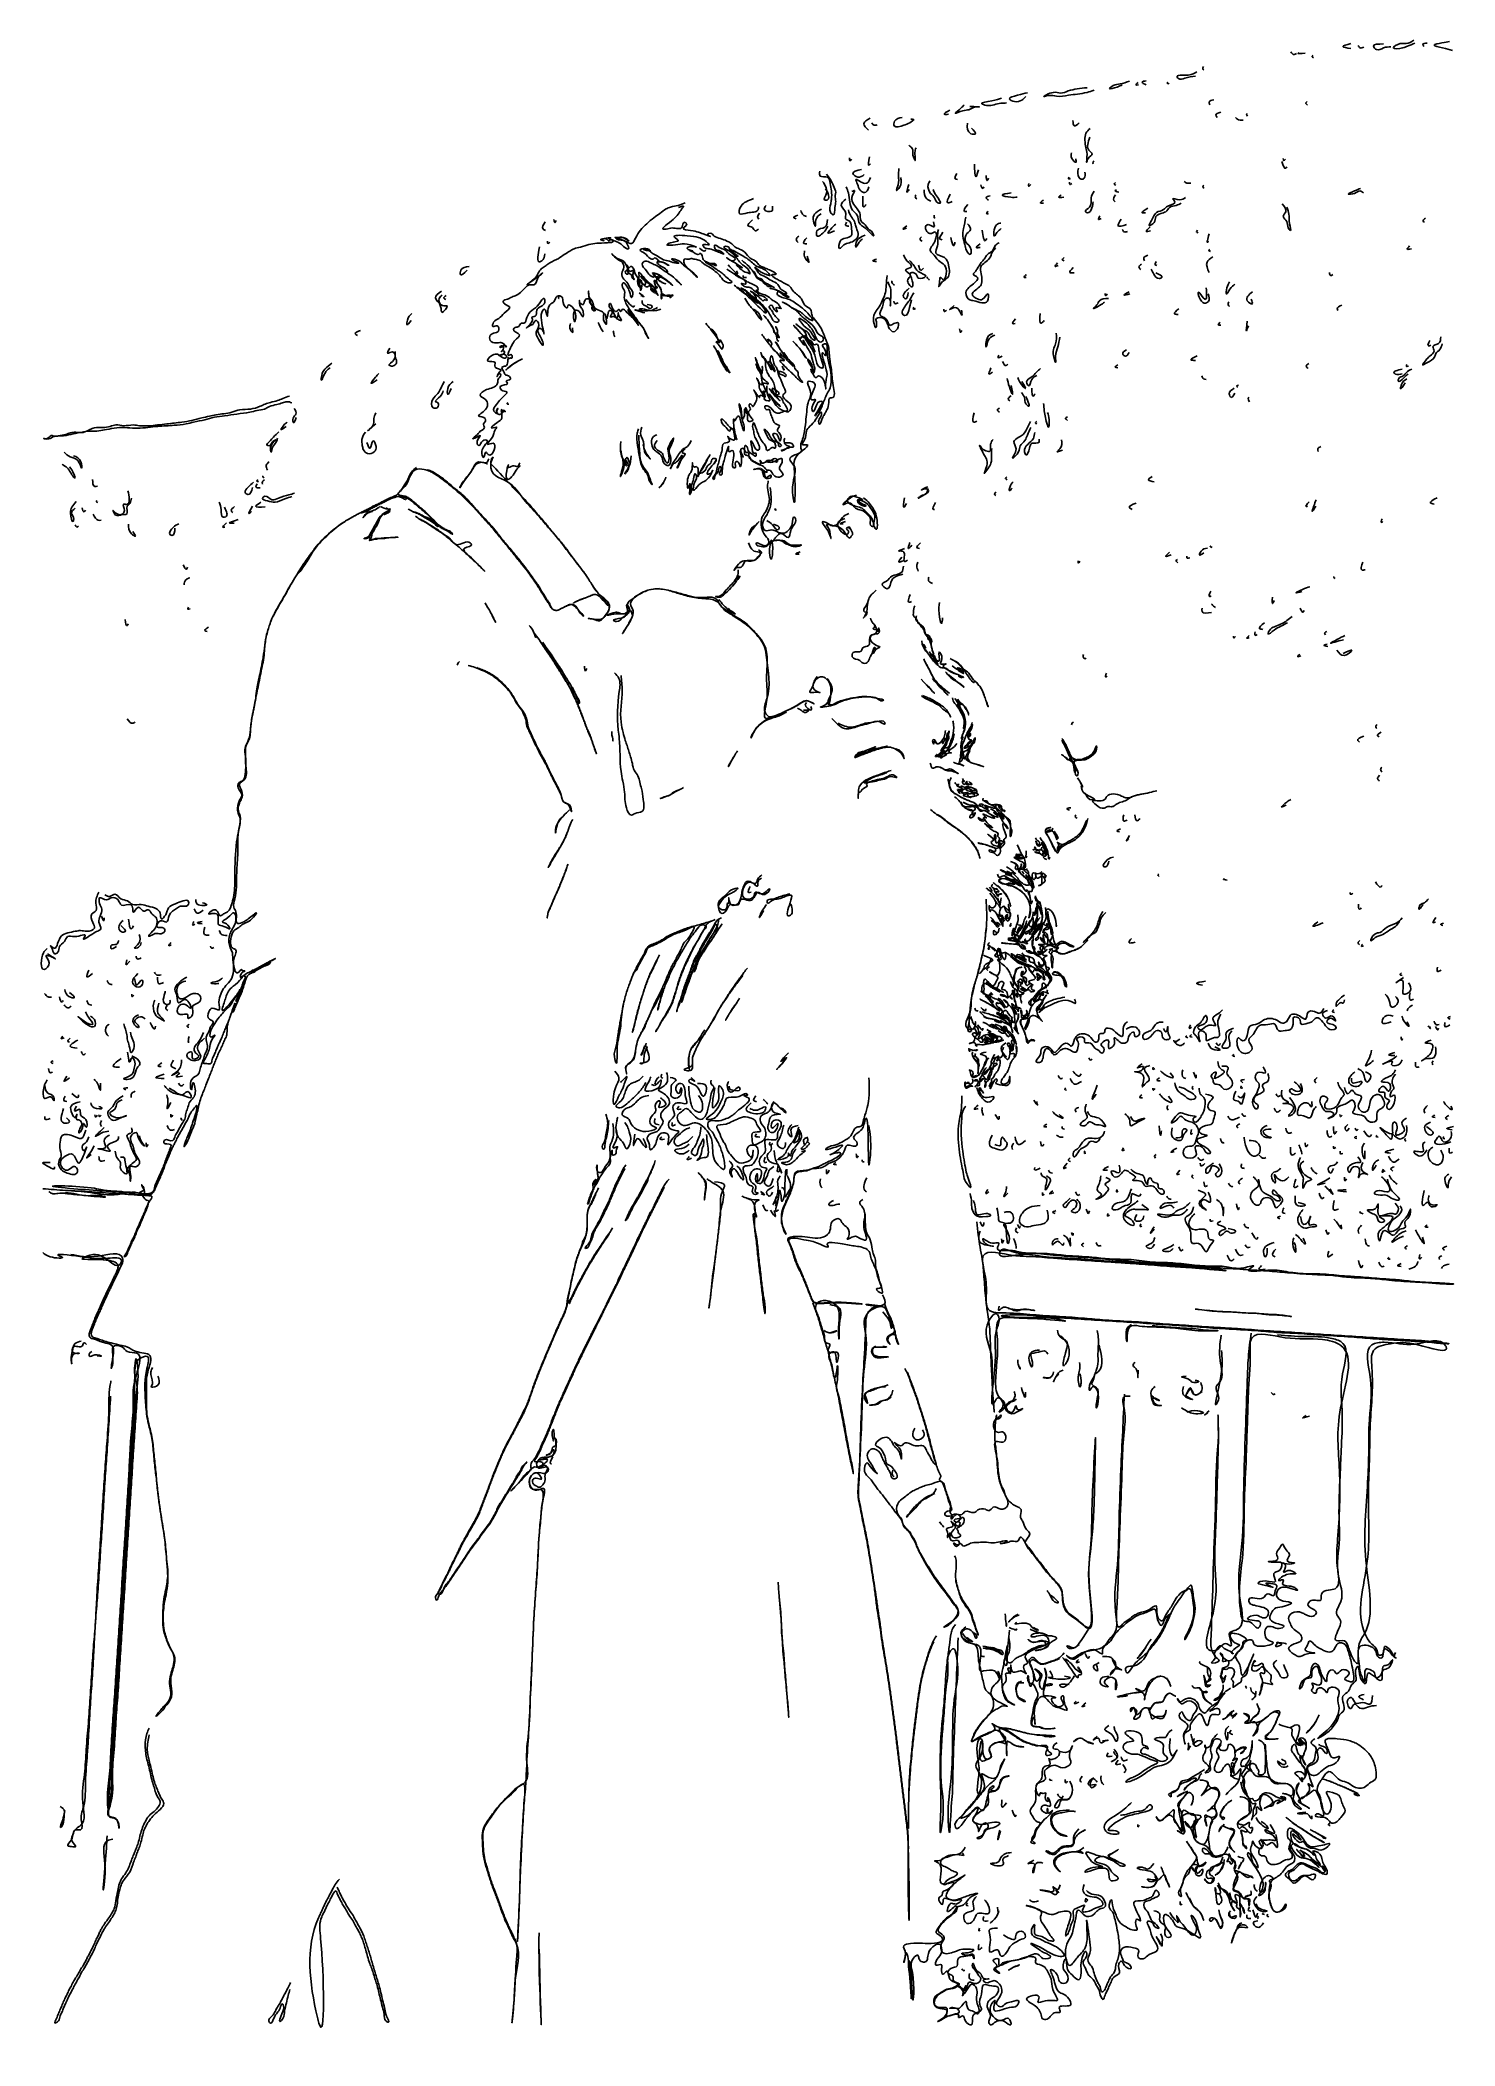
# Model space of a CAD drawing. Header units: metres. Extents: x 0 to 100, y -1 to 141.
import ezdxf

# ---------------------------------------------------------------- set-up
doc = ezdxf.new("R2010")
doc.units = ezdxf.units.M

msp = doc.modelspace()

# ---------------------------------------------------------------- linework, layer by layer
for points in [[(88.375, 139.725), (88.625, 139.525), (88.775, 139.6)], [(88.975, 139.65), (88.9, 139.625), (89.4, 139.625)], [(89.975, 139.45), (89.875, 139.4), (90, 139.3)], [(92.625, 140.3), (92.075, 140.1), (92.625, 139.95)], [(93.15, 140.175), (93.3, 140), (93.55, 140.05)], [(94.95, 140.275), (94.25, 140.1), (94.45, 139.875), (94.95, 140), (95.475, 140.075)], [(97.1, 140.55), (96.55, 140.3), (96.125, 140.3), (95.65, 140), (96.3, 140), (96.65, 140.125), (97.175, 140.325)], [(98.05, 140.325), (97.725, 140.25), (97.8, 140.1)], [(99.625, 140.45), (99.075, 140.35), (98.525, 140.2), (99.125, 140), (99.825, 139.825)], [(81.725, 138.3), (81.125, 138.075), (80.325, 137.925), (80.425, 137.825), (80.875, 137.85), (81.625, 138)], [(82.2, 138.675), (82.15, 138.525), (82.225, 138.425)], [(67.9, 136.45), (67.2, 136.25), (66.5, 136.05), (66.825, 135.925), (67.375, 135.975), (67.85, 136.075), (68.25, 136.1)], [(69.725, 136.825), (69.025, 136.65), (68.45, 136.375), (68.825, 136.2), (69.325, 136.3), (69.625, 136.55)], [(73.95, 137.175), (73.25, 137.1), (72.625, 136.95), (72.075, 136.8), (71.575, 136.85), (70.9, 136.55), (71.2, 136.625), (71.8, 136.575), (72.65, 136.65), (73.275, 136.725), (73.95, 136.85), (74.45, 137)], [(76.95, 137.65), (76.3, 137.45), (75.8, 137.325), (75.55, 137.125), (76.075, 137.225), (76.45, 137.375)], [(77.575, 137.55), (77.425, 137.375), (77.6, 137.375)], [(78.15, 137.675), (77.85, 137.575), (78.15, 137.375)], [(79.675, 137.55), (79.625, 137.525), (79.775, 137.45)], [(58.6, 135.025), (58.15, 134.625), (58.475, 134.175)], [(60.85, 135.075), (60.325, 134.8), (60.3, 134.475), (60.975, 134.525), (61.4, 134.7), (61.675, 134.925), (61.475, 134.95)], [(64.225, 135.6), (63.85, 135.3), (64.15, 135.3)], [(65.25, 135.975), (65.025, 135.725), (64.625, 135.375), (65.15, 135.55), (65.575, 135.625), (65.975, 135.8), (66.325, 135.825), (65.65, 135.85)], [(82.925, 136.325), (82.6, 136.175), (82.65, 135.975)], [(83.425, 135.45), (83.075, 135.225), (83.175, 135.075)], [(84.475, 135.075), (84.6, 134.95), (85, 134.875)], [(85.275, 135.35), (85.25, 135.3), (85.325, 135.175)], [(89.55, 136.2), (89.45, 136.1), (89.575, 135.95)], [(58.7, 134.7), (58.825, 134.55), (59.1, 134.55)], [(65.475, 134.675), (65.725, 133.925), (66.025, 133.9), (65.775, 134.325)], [(72.95, 134.85), (73.05, 134.475), (73.4, 134.7)], [(74.175, 134.3), (73.875, 133.95), (73.8, 133.475), (73.875, 132.925), (73.95, 132.475), (73.925, 131.9), (74.025, 132.175), (74.325, 132.5), (74.075, 132.75), (74, 133.15), (74.15, 133.675)], [(57.125, 132.225), (57.175, 132), (57.275, 132.125)], [(58.55, 132.275), (58.525, 131.7), (58.625, 131.8)], [(61.325, 133.1), (61.575, 132.875), (61.625, 132.4), (61.775, 132.025), (61.775, 132.75), (61.85, 132.925)], [(72.85, 132.575), (72.875, 132.175), (73.175, 131.9), (73.15, 132.15)], [(87.85, 132.175), (87.875, 132.025), (88, 132.125)], [(55.025, 131.275), (55.05, 130.925), (55.575, 130.85), (55.75, 130.4), (55.85, 129.875), (55.85, 129.275), (55.8, 128.95), (55.775, 128.375), (55.975, 128.175), (56.1, 128.7), (56.15, 129.125), (56.125, 129.55), (56.15, 129.775), (56, 130.225), (55.775, 130.675), (55.5, 131.05)], [(57.975, 131.4), (57.375, 131.1), (57.725, 130.85), (58.175, 131.025)], [(58.625, 130.825), (58.225, 130.4), (57.575, 130.675), (57.7, 130.35), (57.875, 129.925), (58.2, 129.75), (58.5, 130.15)], [(60.625, 131.45), (60.6, 130.9), (60.575, 130.3), (60.475, 129.9), (60.675, 130.125), (60.75, 130.825)], [(64.725, 131.1), (64.625, 130.725), (64.775, 130.675)], [(65.975, 131.775), (66.1, 130.9), (66.275, 131.375)], [(66.8, 130.975), (66.875, 130.6), (66.975, 130.775)], [(72.675, 130.85), (72.65, 130.725), (72.775, 130.75)], [(73.35, 131.475), (73.3, 131.1), (73.525, 130.7), (73.75, 130.775), (73.8, 131.2)], [(74.45, 131.975), (74.375, 131.925), (74.375, 131.8)], [(87.75, 131.95), (88.025, 131.475), (88.1, 131.575)], [(50.325, 129.325), (49.8, 129.1), (49.45, 128.8), (49.35, 128.25), (49.9, 128.325), (50.35, 128.375), (50.65, 128.525), (50.675, 128.75)], [(55.225, 130.55), (55.45, 129.575), (55.35, 129.25), (55.55, 129.225), (55.6, 129.725), (55.425, 130.025)], [(56.875, 129.3), (56.55, 128.85), (56.875, 128.275), (56.85, 127.9), (57.15, 127.7), (57.275, 127.175), (57.25, 126.7), (56.85, 126.525), (56.475, 126.325), (56.425, 125.8), (56.725, 126.05), (57.125, 126.2), (57.525, 126.4), (57.725, 126.65), (57.675, 127.075), (57.575, 127.375), (57.475, 127.7), (57.25, 128.05), (57.05, 128.525)], [(56.9, 130.15), (57.05, 129.725), (57.15, 129.075), (57.35, 128.5), (57.675, 128.15), (57.8, 127.65), (58.275, 127.2), (58.85, 126.7), (58.575, 127.1), (58.525, 127.125), (58.25, 127.475), (57.95, 127.725), (57.85, 128.325), (57.675, 128.6), (57.375, 129.025), (57.35, 129.575), (57.475, 129.9), (57.3, 129.825)], [(58.075, 129.5), (58.175, 128.75), (58.3, 128.9)], [(61.325, 130.325), (61.2, 129.775), (61.35, 129.975)], [(61.825, 129.6), (61.8, 129.4), (61.9, 129.3)], [(62.425, 129.95), (62.55, 129.35), (62.9, 129.15)], [(62.825, 130.575), (62.7, 130.325), (62.875, 129.7), (63.15, 129.375), (63.325, 129.075), (63.55, 129), (63.425, 129.325), (63.175, 129.7), (63.05, 129.975)], [(64.25, 129.65), (64.1, 129.025), (64.4, 129.125)], [(66.425, 130.3), (66.575, 130.05), (66.65, 130.15)], [(67.1, 129.525), (66.8, 129.4), (66.975, 129.225)], [(68.575, 129.725), (67.95, 129.575), (68.55, 129.425), (69, 129.425)], [(69.825, 130.4), (69.825, 130.2), (69.975, 130.325)], [(72.125, 129.6), (71.95, 129.425), (72.3, 129.425)], [(72.7, 130.5), (72.75, 130.325), (72.875, 130.4)], [(74.45, 129.85), (74.25, 129.375), (74.125, 128.725), (73.85, 128.4), (73.975, 128.325), (74.3, 128.675), (74.375, 129.1)], [(75.975, 129.6), (75.85, 129.2), (75.95, 129.1)], [(75.975, 130.475), (75.875, 130.35), (76, 130.275)], [(76.05, 129.95), (75.95, 129.9), (76.2, 129.775)], [(80.925, 129.4), (80.5, 129.25), (80.025, 129.3), (80.175, 129.1), (79.675, 128.8), (79.375, 128.55), (78.875, 128.35), (78.525, 127.775), (78.35, 127.425), (78.7, 127.625), (78.825, 128.05), (79.175, 128.275), (79.525, 128.4), (79.8, 128.7), (80.275, 128.85), (80.625, 129)], [(80.825, 130.55), (81.025, 130.425), (81.3, 130.425)], [(82.225, 130.275), (82.15, 130.175), (82.25, 130.075)], [(93.325, 130.05), (92.9, 129.875), (92.45, 129.65), (92.9, 129.7), (93.275, 129.875), (93.525, 129.725)], [(45.5, 129.025), (45, 128.85), (44.45, 128.725), (44.15, 128.6), (43.7, 128.275), (43.275, 127.975), (42.775, 127.55), (42.325, 127.1), (41.975, 126.525), (41.7, 126.15), (41.15, 126.35), (40.65, 126.5), (40.775, 126.575), (41.225, 126.5), (41.5, 126.325), (41.375, 126.45), (40.775, 126.575), (40.525, 126.575), (40.95, 126.425), (41.325, 126.2), (41.45, 125.75), (41.325, 125.8), (40.95, 126.1), (40.65, 126.275), (40.225, 126.425), (40.075, 126.5), (40.2, 126.55), (39.6, 126.4), (39.75, 126.35), (39.525, 126.4), (39.95, 126.45), (40.1, 126.325), (40.225, 126.425), (40.375, 126.325), (40, 126.2), (38.675, 126.075), (38.075, 125.9), (37.625, 125.775), (37.325, 125.6), (36.975, 125.4), (36.5, 125.075), (36.175, 124.925), (35.825, 124.725), (35.575, 124.55), (35.3, 124.35), (34.825, 123.675), (34.3, 123.25), (34.725, 123.55), (35.375, 124.05), (35.125, 123.825), (34.775, 123.225), (34.45, 123.225), (34.25, 123.1), (33.825, 122.675), (33.45, 122.45), (33.15, 122.325), (32.9, 122.2), (32.6, 122.075), (32.7, 121.875), (33.075, 121.65), (32.675, 121.225), (32.3, 120.85), (31.925, 120.575), (31.875, 120.275), (32.175, 120.325), (32.275, 119.95), (31.925, 119.8), (31.65, 119.575), (31.75, 119.2), (32.275, 119.125), (32.6, 119.075), (32.825, 118.825), (32.625, 118.925), (32.625, 118.875), (32.475, 118.9), (32.375, 118.8), (32.6, 118.85), (32.525, 118.55), (32.475, 118.5), (32.6, 118.55), (32.7, 118.45), (32.3, 118.2), (32.8, 118.25), (32.8, 118.05), (32.675, 118.025), (32.55, 118.075), (32.05, 118.325), (31.525, 117.825), (32.025, 117.725), (32.025, 117.4), (32.45, 117.175), (32.325, 117.025), (32.175, 116.725), (32.35, 116.975), (32.425, 116.85), (32.25, 116.55), (32.2, 116.25), (31.875, 115.95), (31.425, 115.8), (30.975, 115.4), (31.375, 115.075), (31.35, 114.4), (30.875, 113.925), (31.325, 113.75), (31.35, 113.575), (31.2, 113.325), (31.275, 113.15), (30.975, 112.85), (30.775, 112.625), (30.45, 112.325), (30.6, 112.375), (30.975, 112.55), (30.75, 112), (30.875, 111.85), (31.15, 112.175), (31.475, 112.2), (31.275, 111.825), (31.15, 111.05), (31.175, 111), (31.375, 111.375), (31.55, 111.2), (31.975, 111.55), (31.9, 112), (31.5, 111.925), (31.775, 112.35), (31.925, 112.625), (32.025, 112.95), (32.15, 113.125), (31.8, 113.075), (32.15, 113.45), (32.5, 113.775), (32.5, 114.05), (32.65, 114.25), (32.75, 114.275), (32.75, 114.25), (32.675, 114.325), (32.4, 114.05), (32.15, 114.25), (32.225, 114.475), (32.125, 114.3), (32.175, 114.1), (31.95, 114.275), (32.125, 114.75), (32.425, 115.125), (32.85, 115.65), (32.475, 115.775), (32.4, 116.025), (32.9, 116.25), (32.825, 116.4), (33.125, 116.55), (32.975, 116.775), (32.775, 116.85), (32.625, 117.1), (32.525, 117.4), (32.775, 117.475), (32.925, 117.8), (32.95, 118.075), (32.95, 118), (33.125, 118.05), (33.2, 118.025), (33.2, 118.275), (32.975, 118.225), (33.075, 118.65), (33.25, 119), (33.45, 119.3), (33.75, 119.675), (33.325, 120.075), (33.45, 120.2), (33.7, 120.275), (33.875, 120.5), (34.075, 120.5), (34.275, 120.9), (34.625, 121.4), (35.15, 121.875), (35.5, 122.25), (35.55, 121.975), (34.975, 121.425), (34.875, 121), (34.625, 120.9), (34.65, 120.85), (34.625, 120.6), (34.25, 120.175), (34.525, 120.35), (34.7, 120.425), (34.9, 120.7), (35.1, 120.525), (34.95, 119.875), (35.1, 119.375), (35.425, 118.95), (35.375, 119.275), (35.15, 119.7), (35.1, 120.1), (35.3, 120.1), (35.5, 119.75), (35.425, 120.075), (35.3, 120.9), (35.3, 121.125), (35.525, 121.5), (35.725, 121), (35.9, 121.8), (36.2, 122.025), (36.425, 122.425), (36.775, 122.35), (36.85, 121.975), (37.125, 121.6), (37.175, 121.75), (37.625, 121.475), (37.65, 120.625), (37.7, 121.425), (38.075, 121.225), (38.25, 120.95), (38.275, 121.275), (38.15, 121.575), (38, 121.9), (38, 122.125), (38, 122.05), (38.275, 121.825), (38.45, 122.2), (38.725, 122.175), (38.725, 122.025), (38.9, 121.65), (38.875, 121.625), (39.05, 121.375), (39.05, 121.425), (39.1, 121.4), (38.95, 121.675), (38.725, 122.15), (38.7, 122.25), (38.65, 122.775), (38.7, 122.35), (38.9, 122.075), (39.025, 121.7), (39.3, 121.45), (39.7, 121.25), (39.7, 120.875), (39.775, 120.6), (39.9, 120.425), (39.825, 121.15), (39.925, 120.825), (40.175, 121.425), (40.325, 121.25), (40.3, 121.175), (40.2, 120.95), (40.425, 120.975), (40.625, 120.85), (40.975, 120.7), (40.75, 121.2), (40.75, 121.25), (40.675, 120.9), (40.45, 121.2), (40.25, 121.525), (40.1, 121.7), (40.15, 121.9), (40.375, 121.525), (40.65, 121.35), (40.8, 121.475), (40.925, 121.325), (41.025, 121.475), (41.375, 121.25), (41.925, 120.725), (42.175, 120.35), (41.975, 120.65), (41.55, 121.2), (41.45, 121.475), (41.7, 121.15), (42.05, 120.675), (42.55, 120.125), (42.725, 119.7), (42.9, 119.425), (42.75, 119.7), (42.575, 120.1), (42.4, 120.325), (42.15, 120.65), (41.825, 121.1), (41.475, 121.6), (41.3, 121.925), (41.175, 122.325), (41.2, 122.8), (41.025, 123.175), (41.1, 123.375), (41.35, 123.125), (41.55, 122.75), (41.7, 122.325), (41.775, 122.675), (41.55, 123.05), (41.425, 123.325), (41.15, 123.625), (41, 124.025), (41.15, 124.475), (40.975, 124.875), (40.6, 125.1), (40.3, 125.425), (40.55, 125.175), (41.05, 124.95), (41.375, 124.475), (41.4, 124.325), (41.25, 124.125), (41.4, 123.975), (41.45, 124), (41.375, 124.275), (41.575, 124), (41.7, 123.925), (41.7, 123.825), (41.875, 123.6), (41.775, 123.875), (41.825, 124.15), (41.8, 124.225), (41.6, 124.175), (41.375, 124.625), (41.525, 124.425), (41.625, 124.525), (41.85, 124.325), (41.925, 124.075), (42.1, 123.8), (42.275, 123.175), (42.325, 122.875), (42.325, 122.825), (42.425, 123.2), (42.325, 123.075), (42.125, 123.475), (42.225, 123.875), (42.2, 124.075), (42.725, 123.575), (43.325, 123.025), (43.075, 123.175), (42.675, 123.475), (42.475, 123.65), (42.35, 123.825), (42.675, 123.4), (42.625, 123.225), (42.225, 123.65), (42.4, 123.45), (42.2, 123.5), (42.45, 123.375), (42.75, 123.075), (42.875, 123.1), (42.925, 123.15), (43.15, 122.9), (43.325, 122.65), (43.05, 122.95), (43.275, 122.9), (43.425, 122.65), (43.575, 122.475), (43.3, 122.925), (43.475, 122.725), (43.375, 122.95), (43.5, 123.075), (43.5, 123), (43.325, 123.375), (43.3, 123.525), (43.675, 123.075), (43.825, 122.575), (43.825, 122.225), (43.825, 122.575), (43.925, 122.55), (44.35, 122.425), (44.625, 122.5), (44.425, 122.325), (44.425, 122.45), (44, 122.45), (43.8, 122.8), (43.725, 123.05), (43.475, 123.425), (43.5, 123.65), (43.8, 123.425), (44.1, 123.3), (44.025, 123.325), (43.8, 123.425), (43.5, 123.65), (43.4, 123.775), (43.7, 123.725), (43.425, 123.775), (43.35, 124.025), (43.675, 123.85), (44.075, 123.6), (44.6, 123.2), (44.5, 123.3), (44, 123.675), (43.6, 123.95), (43.175, 124.05), (43.3, 123.85), (43.3, 123.8), (43, 123.9), (42.75, 124.225), (42.45, 124.7), (42.65, 124.9), (43.1, 124.75), (43.45, 124.6), (43.875, 124.3), (44.25, 124.1), (44.1, 124.35), (43.7, 124.6), (43.5, 124.85), (43.7, 124.85), (44.025, 124.775), (44.325, 124.6), (44.275, 124.625), (44, 124.775), (43.9, 124.825), (43.725, 124.85), (43.325, 125.125), (43.225, 125.05), (43.05, 125.075), (42.6, 125.475), (42.3, 125.675), (42.7, 125.8), (43.025, 125.625), (42.525, 125.725), (42.9, 125.65), (43.15, 125.475), (43.5, 125.275), (43.95, 125), (44.375, 124.9), (44.9, 124.75), (45.025, 124.75), (44.675, 124.95), (44.525, 125.05), (44.875, 125), (45.375, 124.625), (45.8, 124.275), (46.35, 123.775), (46.225, 123.925), (45.75, 124.325), (45.4, 124.825), (45.425, 125.025), (45.8, 125.05), (45.85, 125.075), (46.1, 125.05), (46.45, 124.975), (46.9, 124.65), (47.175, 124.5), (47.625, 124.175), (48, 123.8), (48.425, 123.4), (48.8, 123.4), (48.55, 123.65), (47.975, 124.15), (47.725, 124.3), (47.275, 124.625), (46.95, 124.8), (47.425, 124.675), (47.7, 124.6), (47.575, 124.725), (47.375, 124.725), (47, 124.85), (46.85, 124.925), (46.725, 125.175), (46.525, 125.45), (46.475, 125.4), (46.075, 125.525), (45.8, 125.675), (46.025, 125.625), (45.625, 125.8), (45.775, 125.925), (46.275, 125.9), (45.85, 126.05), (44.4, 126.025), (44.2, 126.05), (44.45, 126.2), (45, 126.375), (44.725, 126.6), (45.625, 126.7), (46.425, 126.575), (46.85, 126.375), (47.175, 126.05), (46.75, 126.05), (46.875, 125.85), (47.225, 125.775), (47.675, 125.6), (48.05, 125.475), (48.225, 125.4), (48, 125.6), (47.625, 125.75), (47.575, 126.025), (47.9, 125.875), (48.3, 125.7), (48.675, 125.35), (49.025, 125.05), (48.775, 124.925), (48.425, 125.15), (48.45, 125.125), (48.8, 124.9), (49.225, 124.65), (49.525, 124.425), (49.125, 124.625), (49.175, 124.575), (49.825, 124.1), (49.925, 124.075), (50.075, 124), (50.025, 124.2), (49.55, 124.65), (49.05, 125.225), (48.675, 125.575), (48.25, 125.925), (48.525, 125.925), (48.675, 125.7), (49.225, 125.25), (48.7, 125.725), (48.975, 125.6), (49.425, 125.35), (49.85, 125.1), (50.175, 124.85), (50.5, 124.575), (50.825, 124.425), (51.175, 124.25), (51.5, 123.875), (51.2, 123.975), (50.825, 124.15), (50.425, 124.45), (50.5, 124.35), (50.75, 124), (51.2, 123.775), (51.6, 123.525), (52.05, 123.25), (52.275, 122.925), (52.675, 122.6), (52.475, 122.575), (52.075, 122.8), (51.675, 122.95), (51.5, 122.975), (52.025, 122.825), (52.3, 122.7), (52.55, 122.55), (52.85, 122.35), (52.525, 122.45), (52.05, 122.725), (52.025, 122.525), (52.075, 122.475), (52.45, 122.3), (52.9, 122.175), (53.3, 121.925), (53.725, 121.625), (54.35, 121), (54.525, 120.7), (54.3, 120.775), (53.65, 121.3), (53.2, 121.525), (52.875, 121.725), (52.5, 121.95), (52.375, 122), (52.625, 121.875), (53.025, 121.6), (53.325, 121.425), (53.625, 121.125), (54.2, 120.625), (54.7, 120.1), (55, 119.675), (55.275, 119.475), (55.15, 119.175), (54.85, 119.325), (54.675, 119.7), (54.45, 120.1), (54.1, 120.5), (53.7, 120.8), (53.6, 120.85), (53.9, 120.325), (54.35, 119.95), (54.525, 119.65), (54.675, 119.3), (54.575, 119.325), (54.2, 119.825), (53.775, 120.1), (53.35, 120.45), (53.5, 120.325), (54.05, 119.7), (54.2, 119.375), (54.45, 119.2), (54.625, 118.975), (54.8, 119.025), (54.95, 118.725), (55.025, 118.3), (55.175, 117.325), (54.925, 117.475), (54.775, 117.875), (54.675, 118.25), (54.45, 118.7), (54.225, 119.05), (53.9, 119.525), (53.425, 120.075), (53.175, 120.35), (53.4, 120.075), (53.9, 119.5), (53.7, 119.525), (53.675, 119.4), (53.575, 119.475), (53.95, 118.95), (53.85, 119.275), (54.175, 118.725), (54.35, 118.425), (54.525, 117.8), (54.625, 117.475), (54.675, 117.325), (54.6, 117.05), (54.45, 117.55), (54.175, 117.975), (54.45, 117.4), (54.6, 117), (54.525, 116.975), (54.4, 117.25), (54.4, 117.225), (54.55, 116.9), (54.775, 116.65), (54.875, 116.75), (55.175, 116.65), (55.45, 115.85), (55.45, 116.35), (55.525, 116.725), (55.425, 117.425), (55.275, 118.375), (55.425, 118.225), (55.35, 118.7), (55.225, 118.975), (55.425, 119.05), (55.55, 118.6), (55.7, 117.55), (55.825, 116.8), (55.75, 115.925), (55.55, 115.525), (55.375, 115.125), (55.225, 114.75), (55.075, 114.4), (54.675, 113.95), (54.875, 114.3), (55.075, 114.65), (55.2, 114.95), (54.975, 114.95), (54.75, 114.575), (54.55, 114.25), (54.475, 114.575), (54.7, 115.1), (54.45, 115.075), (54.475, 115.525), (54.6, 116.3), (54.2, 116.375), (54.35, 115.75), (54.2, 114.875), (54.1, 114.225), (54.025, 113.525), (53.9, 112.625), (53.775, 112.2), (53.675, 111.725), (53.725, 111.475), (53.25, 111.175), (52.9, 110.875), (53.125, 110.525), (53.1, 108.925), (53.225, 107.825), (53.275, 108.575), (53.2, 110.4), (53.35, 111.05), (54.1, 111.9), (53.8, 111.925), (53.95, 112.25), (54.075, 112.85), (54.75, 113.7), (55.125, 114.2), (55.125, 113.95), (54.95, 113.625), (55, 113.35), (55.2, 113.75), (55.35, 114.05), (55.475, 114.275), (55.65, 114.75), (55.775, 115.225), (55.875, 115.225), (55.975, 116.1), (55.85, 117.2), (55.725, 117.975), (55.6, 118.975), (55.475, 119.275), (55.35, 119.6), (55.175, 120.025), (55, 120.325), (54.625, 120.825), (54.45, 121.125), (54.4, 121.45), (53.975, 121.775), (53.725, 122.225), (53.15, 122.775), (52.9, 123.1), (52.55, 123.325), (52.225, 123.5), (51.9, 123.675), (51.625, 123.925), (51.925, 123.975), (51.65, 124.2), (51.3, 124.35), (51.025, 124.475), (50.75, 124.6), (50.55, 124.85), (50.1, 125.1), (49.725, 125.525), (49.35, 125.75), (49, 125.925), (48.725, 126.175), (48.45, 126.325), (48, 126.5), (47.55, 126.675), (47.25, 126.875), (47.075, 126.8), (47.275, 126.65), (46.775, 126.825), (46.425, 126.95), (45.875, 127.075), (45.375, 127.225), (45.6, 127.55), (45.425, 127.65), (45.275, 127.325), (44.575, 127.25), (44.15, 127.175), (43.925, 127.175), (44.225, 127.525), (45.075, 128.325), (45.3, 128.675), (45.375, 128.775), (45.025, 128.7)], [(36.2, 127.85), (36.275, 127.625), (36.35, 127.775)], [(50.25, 127.825), (49.95, 127.4), (50.25, 127.275), (50.45, 127.05), (50.675, 127.175)], [(50.75, 128.3), (50.625, 128.025), (50.7, 127.875)], [(51.225, 128.85), (51.1, 128.55), (51.625, 128.45), (51.675, 128.8)], [(53.475, 128.15), (53.175, 127.975), (53.35, 127.9)], [(53.675, 128.475), (53.85, 128.175), (54.075, 128.05)], [(55.15, 128.575), (54.65, 128.225), (54.575, 127.725), (54.7, 127.375), (54.75, 127.825), (55.125, 128.25)], [(55.575, 127.85), (55.375, 127.3), (54.825, 127.05), (54.825, 126.7), (55.375, 127.025), (55.6, 127.375)], [(63.125, 128.15), (63.15, 127.95), (63.2, 128)], [(65.375, 128.025), (65.2, 127.2), (65.15, 126.675), (65.3, 126.075), (65.425, 125.65), (65.675, 125.375), (65.75, 125.7), (65.35, 126.3), (65.45, 126.85), (65.7, 127.125), (65.475, 127.55)], [(65.5, 128.9), (65.275, 128.425), (65.45, 128.425)], [(66.95, 128.45), (66.85, 128.25), (66.975, 128.275)], [(70.875, 129.225), (70.65, 129.025), (70.875, 129)], [(74.85, 128.1), (74.775, 127.85), (74.95, 127.925)], [(76.375, 127.875), (76.15, 127.4), (76.75, 127.5)], [(78.25, 128.65), (77.85, 128.325), (78.1, 128.325)], [(87.775, 128.95), (88.025, 128.4), (87.85, 128.05), (88.1, 127.7), (88.2, 127.25), (88.35, 127.075), (88.3, 127.55), (88.25, 128.225), (88.1, 128.725)], [(97.925, 127.95), (97.75, 127.725), (97.85, 127.65)], [(35.575, 127.675), (35.425, 127.175), (35.6, 127.075)], [(53.55, 126.675), (53.35, 126.425), (53.5, 126.225)], [(54.1, 126.55), (53.9, 126.15), (54.1, 126.125)], [(56.15, 127.525), (55.775, 127.15), (55.6, 126.9), (56.075, 127.05)], [(56.925, 127.65), (56.85, 127.45), (57.075, 127.375)], [(58.25, 126.75), (57.8, 126.5), (57.575, 126.1), (57.575, 125.9), (57.825, 126.25), (58.05, 126.475)], [(61.2, 127.4), (60.925, 127.175), (61.175, 127.225)], [(62.225, 126.625), (62.125, 126.425), (62.275, 126.325)], [(63.075, 127.675), (63.125, 127.325), (62.775, 127.475), (62.55, 127.425), (62.825, 126.85), (63.2, 126.975), (63.175, 126.3), (62.85, 125.65), (63.225, 125.2), (63.425, 124.95), (63.85, 124.625), (63.975, 124), (63.775, 123.6), (63.575, 123.75), (63.5, 123.325), (63.45, 123.1), (63.725, 123.45), (64.075, 123.725), (64.15, 124.625), (63.85, 125.15), (63.25, 125.475), (63.35, 125.975), (63.375, 126.85), (63.425, 127.15)], [(63.75, 126.95), (63.55, 126.45), (63.7, 126.4)], [(64.3, 126.575), (64.525, 126), (64.6, 126.25)], [(66.525, 127.1), (66.775, 126.375), (66.85, 126.5)], [(67.85, 127.6), (67.55, 127.475), (67.4, 126.675), (67.575, 126.925), (67.875, 127.2)], [(76.45, 127.15), (76.575, 126.975), (76.825, 127)], [(78.425, 127.325), (78.15, 127), (78.45, 127.05)], [(81.775, 127.1), (81.7, 126.975), (81.825, 126.9)], [(82.6, 126.825), (82.5, 126.25), (82.55, 126.325)], [(35.175, 125.925), (35.075, 125.35), (35.15, 124.85), (35.35, 124.925), (35.55, 125.425)], [(35.75, 126.325), (35.775, 126.15), (35.9, 126.25)], [(46.5, 125.825), (46.925, 125.65), (46.95, 125.675)], [(53.95, 125.625), (53.95, 125.225), (54.25, 124.825), (54.125, 125.25)], [(59.05, 125.05), (58.775, 124.925), (59.05, 124.875)], [(60.95, 125.35), (61.2, 124.925), (61.5, 124.475), (61.1, 124.275), (61.45, 123.875), (61.25, 123.6), (61.575, 123.075), (61.575, 123.5), (61.475, 124.075), (61.825, 124), (62, 123.7), (62.525, 123.825), (62, 124.175), (61.7, 124.575), (61.375, 124.95)], [(67.725, 126.2), (67.475, 126.025), (67.225, 125.6), (66.9, 125.375), (66.675, 125.05), (66.45, 124.8), (66.175, 124.35), (66.025, 124.15), (65.9, 123.975), (66.2, 123.75), (65.9, 123.3), (65.575, 123.025), (65.375, 122.675), (65.65, 122.15), (65.95, 122.1), (66.5, 121.95), (66.9, 122.075), (66.925, 122.575), (66.55, 122.2), (66.2, 122.225), (65.825, 122.55), (66.05, 122.85), (66.4, 123.15), (66.45, 124), (66.425, 124.5), (66.725, 124.8), (67.05, 125.1), (67.25, 125.55), (67.5, 125.85)], [(66.375, 126.125), (66.125, 125.85), (66.375, 125.875)], [(72.325, 125.15), (72.2, 125), (72.325, 124.925)], [(78.25, 125.325), (77.975, 125.125), (78.025, 124.925)], [(82.85, 125.2), (82.45, 124.825), (82.6, 124.1)], [(82.65, 125.725), (82.575, 125.675), (82.7, 125.575)], [(96.8, 125.975), (96.625, 125.75), (96.925, 125.775)], [(30.2, 124.525), (29.6, 124.25), (29.575, 123.95), (30.05, 124.25)], [(44.25, 124.05), (44.475, 123.9), (45.175, 123.275), (45.2, 123.25), (44.8, 123.6)], [(48.45, 124.325), (48.975, 123.975), (49.325, 123.75), (49.675, 123.55), (49.775, 123.275), (49.475, 123.325), (49.625, 123.15), (50.225, 122.95), (50.55, 122.725), (50.525, 122.85), (50.65, 122.575), (51.05, 122.4), (51.275, 122.125), (51.05, 122.125), (51.05, 122.1), (50.9, 122.175), (50.525, 122.525), (50.125, 122.775), (50.35, 122.575), (50.525, 122.25), (50.125, 122.525), (49.85, 122.775), (49.65, 122.9), (49.45, 123), (49.875, 122.725), (50.15, 122.475), (50.4, 122.3), (50.95, 121.825), (51.375, 121.3), (51.55, 121), (51.925, 120.575), (52.1, 120.625), (51.775, 121.125), (51.6, 121.425), (51.45, 121.7), (51.575, 121.775), (51.825, 121.45), (52.025, 121.325), (51.925, 121.6), (52.3, 121.55), (52.25, 121.6), (52.1, 121.85), (51.7, 122.125), (51.225, 122.475), (50.825, 122.6), (50.625, 122.825), (50.65, 122.9), (50.25, 123.275), (49.975, 123.4), (49.625, 123.6), (49.25, 123.85), (48.975, 124.05)], [(48.525, 124.65), (49.2, 124.05), (49.125, 124.225)], [(49.5, 124.975), (50.425, 123.975), (50.6, 123.7), (50.825, 123.55), (51.025, 123.4), (51.15, 123.275), (51.15, 123.35), (51.275, 123.175), (51.65, 123.1), (51.8, 123.025), (51.45, 123.225), (51.05, 123.45), (50.875, 123.65), (50.75, 123.675), (50.6, 123.775), (50.375, 124.175)], [(49.6, 123.875), (49.6, 123.775), (49.825, 123.75)], [(59.8, 123.875), (59.725, 123.175), (59.675, 122.675), (59.5, 122.2), (59.3, 121.775), (59.025, 121.375), (58.85, 121.05), (58.875, 120.45), (58.975, 120.2), (59.05, 120.525), (59, 120.775), (59.375, 120.9), (59.775, 120.575), (59.9, 120.225), (60.25, 119.9), (60.575, 120.25), (60.575, 120.525), (60.275, 120.475), (60, 120.35), (59.7, 120.825), (59.3, 121.075), (59.475, 121.675), (59.7, 122.25), (59.925, 122.275), (60.025, 121.725), (60.05, 122.35), (60.025, 123), (59.85, 123.425)], [(62.025, 124.625), (62.2, 124.25), (62.375, 124.4)], [(62.625, 123.8), (62.65, 123.7), (62.8, 123.575)], [(69.65, 123.95), (69.5, 123.75), (69.65, 123.75)], [(71.85, 124.775), (71.7, 124.525), (71.9, 124.6)], [(72.975, 124.45), (72.725, 124.1), (73.05, 124.075)], [(77.8, 124.675), (77.625, 124.5), (77.75, 124.3)], [(78.5, 124.325), (78.675, 123.975), (79.05, 123.675), (79.25, 123.75), (78.825, 124.075)], [(78.85, 124.875), (78.8, 124.625), (78.9, 124.6)], [(91.125, 124.1), (91.2, 123.875), (91.35, 123.95)], [(28.225, 122.775), (27.8, 122.3), (28.175, 121.7), (28.275, 121.275), (28.625, 121.725), (28.3, 121.75), (28.075, 122.25), (28.275, 122.5)], [(28.575, 122.475), (28.4, 122.275), (28.55, 122.175)], [(36.55, 122.4), (36.525, 122.275), (36.575, 122.25)], [(41.3, 122.175), (41.675, 121.75), (41.85, 121.675), (41.9, 121.75)], [(42.225, 122.65), (42.575, 122.375), (42.35, 122.475)], [(48.95, 123.2), (49.35, 122.875), (49.875, 122.45), (50.35, 122), (51.225, 121.275), (51.075, 121.55), (50.325, 122.225), (49.825, 122.65), (50.05, 122.45), (50.65, 121.925), (50.175, 122.225), (49.625, 122.725), (49.2, 123.05)], [(49.725, 122.275), (50, 121.825), (50.55, 121.175), (50.9, 120.75), (50.875, 120.875), (50.325, 121.525)], [(60.15, 123.5), (60.125, 123.4), (60.325, 123.2)], [(61.675, 122.65), (61.375, 122.125), (61.1, 121.75), (60.925, 121.1), (61.025, 121.05), (61.375, 121.625), (61.525, 122.15)], [(61.35, 122.975), (61.1, 122.75), (60.95, 122.375), (61.1, 122.225), (61.275, 122.675)], [(75.475, 122.25), (74.825, 122.1), (74.65, 121.8), (74.4, 121.55), (74.825, 121.75), (75.2, 122)], [(75.225, 122.6), (75.275, 122.45), (75.375, 122.575)], [(76.925, 122.725), (76.575, 122.5), (76.975, 122.575)], [(82.4, 123), (82.3, 122.2), (81.85, 122.7), (82.25, 121.925), (82.55, 122.05), (82.525, 122.575)], [(84.05, 123.425), (83.85, 123), (83.825, 122.575), (84.075, 122.925), (84.425, 123.275)], [(85.675, 122.725), (85.3, 122.1), (85.65, 121.875), (85.575, 122.2)], [(26.125, 121.2), (25.825, 120.725), (25.8, 120.4), (26.075, 120.7)], [(43.525, 121.625), (43, 121.4), (41.975, 121.425), (42.6, 121.25), (42.325, 121.35), (42.25, 121.45), (43.05, 121.4), (43.775, 121.5)], [(42.45, 122.125), (42.5, 121.85), (42.7, 121.725), (43.075, 121.575), (43.15, 121.675), (42.8, 121.825)], [(51.05, 121.075), (51.4, 120.65), (51.575, 120.35), (51.75, 120.05), (51.925, 119.675), (52.15, 119.475), (52.05, 119.7), (52, 120.05), (51.9, 120.25), (52.025, 119.875), (51.85, 119.8), (51.725, 120.1), (51.55, 120.425)], [(60.275, 122.075), (60.35, 121.9), (60.575, 121.95)], [(61.675, 121.65), (61.65, 121.5), (61.8, 121.55)], [(63.8, 121.5), (63.85, 121.325), (64, 121.425)], [(64.55, 121.75), (64.225, 121.475), (64.5, 121.6), (64.875, 121.45), (65.1, 121.075), (65.05, 121.425)], [(68.875, 120.825), (68.7, 120.475), (68.85, 120.475)], [(70.625, 121.2), (70.7, 120.5), (70.925, 120.7)], [(80.45, 121.525), (80.15, 121.175), (80.4, 121.125)], [(84, 122.025), (83.95, 121.8), (84.05, 121.7)], [(92, 121.775), (91.675, 121.525), (91.725, 121.4)], [(22.5, 120), (22.125, 119.75), (22.275, 119.625)], [(37.375, 120.475), (37.325, 120.15), (37.525, 119.85), (37.5, 120.175)], [(39.325, 120.55), (39.625, 119.975), (39.675, 119.9)], [(40.4, 119.975), (40.45, 119.725), (40.5, 119.55)], [(46.95, 120.5), (47.275, 120.1), (47.675, 119.575), (47.875, 119.15), (47.7, 119.2), (47.9, 118.925), (48.1, 118.675), (48.175, 118.85), (48.025, 119.25), (47.975, 119.325), (47.925, 119.15), (47.7, 119.65), (47.35, 120.075)], [(50.925, 119.725), (51.15, 119.4), (51.45, 119.025), (51.95, 118.425), (52.45, 117.85), (52.225, 117.9), (52.55, 117.45), (53.1, 116.925), (53.45, 116.575), (53.725, 116.35), (53.775, 116.325), (53.5, 116.8), (53.5, 117), (53.225, 117.4), (53.225, 117.425), (52.85, 117.875), (52.5, 118.4), (52.55, 118.325), (52.825, 117.925), (53.125, 117.475), (52.7, 117.9), (52.425, 118.35), (52.125, 118.8), (51.9, 119.175), (51.975, 119.075), (52.15, 118.775), (52.375, 118.425), (52.625, 118.05), (52.25, 118.35), (52.225, 118.4), (52.3, 118.075), (51.875, 118.55), (51.575, 118.925), (51.625, 119.05), (51.35, 119.375), (51.45, 119.2)], [(51.95, 119.6), (52.1, 119.25), (52.125, 119.275)], [(53.975, 119.675), (54.125, 119.325), (54.525, 118.825), (54.675, 118.5), (54.525, 118.85), (54.175, 119.325)], [(64.925, 120.1), (65, 119.85), (65.075, 120)], [(67.275, 119.775), (66.9, 119.5), (66.8, 118.825), (67.025, 119.4), (67.425, 119.65)], [(71.775, 119.8), (71.725, 119.05), (71.575, 118.65), (71.625, 118), (71.725, 117.725), (71.725, 118.15), (71.875, 118.825), (72.025, 119.525)], [(83.375, 120.575), (83.25, 120.4), (83.425, 120.375)], [(85.3, 120.65), (85.25, 119.975), (85.375, 120.325)], [(99, 119.55), (98.85, 119.075), (98.45, 118.85), (98.525, 118.525), (98.25, 118.2), (98.025, 117.975), (97.725, 117.55), (98.025, 117.7), (98.55, 118.1), (98.65, 118.35), (98.925, 118.625), (99.1, 119.05)], [(24.575, 118.75), (24.425, 118.375), (24.775, 118.475), (24.875, 117.925), (24.525, 117.525), (24.775, 117.475), (25.05, 117.7), (24.975, 118.075), (24.95, 118.5)], [(33.975, 117.975), (33.6, 117.8), (33.225, 117.55), (32.8, 117.2), (33.1, 117.45), (33.625, 117.8)], [(50.85, 118.45), (50.95, 118.15), (51.15, 117.875), (51.175, 117.65), (51.175, 117.625), (51.275, 117.1), (51.425, 116.8), (51.625, 116.525), (51.8, 116.175), (51.925, 115.75), (52.15, 115.525), (52, 115.425), (51.675, 115.9), (51.925, 115.55), (51.875, 115.5), (51.95, 115.375), (52.125, 115.325), (52.275, 115.25), (52.4, 115), (52.6, 114.675), (52.725, 114.3), (52.275, 114.4), (51.85, 114.8), (51.575, 115.225), (51.275, 115.675), (51.275, 116.05), (51.325, 115.45), (51.475, 115), (51.075, 115.175), (51.15, 115.325), (51.025, 115.7), (51.15, 115.625), (51.1, 115.95), (51.025, 116.25), (51.375, 116.2), (51.125, 116.475), (50.9, 116.85), (50.95, 117.075), (50.95, 117.45), (50.95, 117.1), (50.725, 117.375), (50.6, 117.7), (50.45, 118.075), (50.6, 117.675), (50.775, 117.275), (50.925, 116.925), (50.65, 117.3), (50.5, 117.625), (50.625, 117.3), (50.85, 116.9), (50.9, 116.625), (50.9, 116.15), (50.675, 116.375), (50.55, 116.625), (50.725, 116.2), (50.725, 116.075), (50.875, 115.675), (51.075, 115.275), (50.85, 115.4), (50.75, 115.3), (50.775, 115.25), (50.55, 115.475), (50.35, 115.775), (50.525, 115.425), (50.575, 115.15), (50.4, 114.775), (50.275, 114.6), (50.15, 114.775), (50.05, 114.775), (50.025, 114.725), (50.1, 114.375), (50, 114.275), (50.175, 113.825), (50.275, 113.625), (50.025, 113.55), (49.9, 114.05), (49.775, 114.525), (49.825, 114.125), (49.7, 114.425), (49.7, 114.125), (49.575, 113.725), (49.45, 114.45), (49.325, 114.8), (49.45, 114.05), (49.6, 113.45), (49.675, 113.125), (49.65, 112.875), (49.525, 113.225), (49.4, 113.6), (49.275, 113.925), (49.125, 113.8), (48.975, 113.6), (48.95, 113.675), (48.975, 112.95), (49.125, 112.275), (48.975, 112.55), (48.9, 112.95), (48.65, 113.15), (48.125, 113.7), (48.075, 113.725), (48.075, 113.5), (48.4, 113.125), (48.65, 112.875), (48.7, 113), (48.85, 113.025), (48.975, 112.675), (48.95, 112.225), (48.75, 112.3), (48.575, 112.4), (48.5, 112.5), (48.625, 112.175), (48.25, 112), (48.1, 111.55), (47.975, 111.075), (47.875, 110.675), (47.75, 110.3), (47.625, 109.8), (47.475, 109.475), (47.5, 109.45), (47.625, 109.725), (47.825, 110), (47.95, 110.35), (48.05, 110.275), (47.925, 109.8), (48, 109.75), (48.125, 110.225), (48.25, 110.775), (48.375, 111.25), (48.575, 111.775), (48.6, 111.4), (48.75, 111.475), (48.875, 110.675), (48.925, 110.275), (49.025, 110.275), (49.05, 110.65), (49.225, 110.7), (49.375, 110.35), (49.475, 110.6), (49.4, 111.425), (49.6, 111.025), (49.45, 111.375), (49.5, 111.65), (49.65, 111.6), (49.7, 111.4), (49.725, 111.2), (49.95, 111.125), (50.2, 110.775), (50.475, 110.625), (50.65, 110.525), (51.05, 110.35), (51.325, 110.1), (51.45, 110.1), (51.7, 109.825), (52.05, 109.6), (52.425, 109.8), (52.175, 110.175), (52.35, 110.65), (52.35, 110.9), (51.675, 110.675), (51.225, 110.725), (51.45, 110.8), (52.025, 110.725), (51.95, 110.9), (51.525, 110.775), (51.175, 110.675), (50.95, 110.6), (50.8, 110.8), (50.85, 110.55), (50.55, 110.625), (50.3, 110.75), (50.025, 111), (50, 111.225), (50, 111.275), (49.775, 111.4), (49.775, 111.85), (49.85, 111.775), (50, 111.425), (50.4, 111.125), (50.475, 111.075), (50.5, 111.3), (50.375, 111.3), (50.225, 111.675), (50.175, 111.9), (50.15, 112.175), (50.3, 111.975), (50.45, 111.65), (50.675, 111.525), (50.75, 111.625), (50.7, 111.9), (50.55, 112.225), (50.4, 112.525), (50.325, 112.925), (50.275, 113.3), (50.325, 113.45), (50.5, 113.1), (50.625, 112.775), (50.75, 112.45), (50.95, 112.125), (51.2, 111.75), (51.3, 111.5), (51.475, 111.575), (51.725, 111.7), (51.825, 111.65), (51.9, 111.875), (51.45, 112.275), (51.25, 112.625), (51.1, 113), (51.275, 112.85), (51.475, 112.55), (51.725, 112.2), (52.075, 112), (52.175, 111.775), (52.3, 111.825), (52.075, 112.05), (51.825, 112.375), (51.725, 112.675), (51.85, 112.7), (52.125, 112.35), (52.2, 112.175), (52.275, 112.525), (52.025, 112.95), (52.175, 113.225), (51.875, 113.4), (51.675, 113.775), (51.525, 114.125), (51.425, 114.4), (51.3, 114.375), (51.125, 114.625), (51.375, 114.625), (51.925, 114.15), (52.275, 114.175), (52.6, 114.275), (52.7, 114.225), (53, 114.575), (53, 114.625), (52.625, 115.05), (52.425, 115.425), (52.6, 115.625), (52.5, 115.925), (52.3, 116.45), (52.125, 116.8), (52.025, 117.2), (52.225, 116.9), (52.475, 116.8), (52.575, 116.725), (52.625, 116.75), (52.25, 117.075), (52.075, 117.1), (51.95, 117.375), (51.825, 117.525), (51.725, 117.9), (51.6, 118.2), (51.5, 117.875), (51.725, 117.425), (51.85, 117.075), (51.675, 117.325), (51.45, 117.8), (51.4, 117.775), (51.625, 117.35), (51.625, 117.225), (51.4, 117.575), (51.175, 117.925), (50.95, 118.225)], [(47.5, 118.925), (47.7, 118.575), (47.85, 118.275), (48, 117.925), (48.15, 117.6), (48.45, 117.175), (48.65, 117), (48.55, 117.175), (48.275, 117.575), (48.1, 117.95), (47.975, 118.2), (47.825, 118.55), (47.925, 118.325), (48.125, 117.925), (48.275, 117.6), (48.5, 117.25), (48.475, 117.125), (48.25, 117.475), (48.025, 117.85), (47.9, 118.15), (47.725, 118.525)], [(53.125, 119.225), (53.525, 118.8), (54, 118.15), (54.05, 118.05), (53.725, 118.55)], [(67.7, 118.25), (67.65, 118.075), (67.95, 118.175)], [(76.75, 118.625), (76.475, 118.325), (76.675, 118.175), (76.925, 118.425)], [(81.75, 118.2), (81.325, 117.9), (81.625, 117.875)], [(98.225, 119.275), (98.125, 118.9), (98.3, 118.95)], [(20.475, 117.675), (19.975, 117.25), (19.75, 116.8), (19.725, 116.475), (20.05, 117.075), (20.35, 117.35)], [(23.8, 116.95), (23.55, 116.675), (23.25, 116.25), (23.675, 116.5)], [(52.35, 117.475), (52.5, 117.2), (52.5, 117.275)], [(67.15, 117.35), (67.025, 116.9), (67.25, 117.05)], [(67.975, 117.8), (68.2, 117.5), (68.35, 117.6)], [(68.3, 116.6), (68.45, 116), (68.675, 115.475), (68.575, 116.1)], [(69.05, 116.65), (69.375, 116.075), (69.575, 115.875), (69.325, 116.375)], [(70.65, 117.3), (70.375, 117.05), (70, 116.675), (69.675, 116.35), (69.8, 116.075), (70.05, 116.525), (70.4, 116.8)], [(76.125, 117.55), (75.95, 117.4), (76.125, 117.35)], [(82.075, 116.775), (82.2, 116.575), (82.4, 116.525)], [(89.65, 117.65), (89.475, 117.45), (89.6, 117.3)], [(96.275, 117.25), (95.7, 116.975), (95.8, 116.9), (96.275, 116.925)], [(96.95, 117.25), (96.575, 117.025), (96.35, 116.775), (96.025, 116.6), (96, 116.4), (96.375, 116.625), (96.675, 116.925)], [(96.6, 116.575), (96.225, 116.175), (96.15, 115.875), (96.475, 116.275)], [(96.6, 117.575), (96.575, 117.45), (96.725, 117.475)], [(17.475, 115.35), (17, 115.175), (16.625, 115.025), (16.125, 114.9), (15.75, 114.775), (15.4, 114.625), (14.7, 114.425), (13.95, 114.375), (13.375, 114.2), (12.825, 114.1), (12.275, 114.025), (11.8, 113.925), (11.25, 113.8), (10.55, 113.625), (9.85, 113.5), (8.775, 113.375), (8.125, 113.3), (6.85, 113.25), (6.4, 113.3), (5.725, 113.25), (5.175, 113.3), (4.775, 113.2), (4.25, 113.125), (3.65, 113.1), (3.325, 112.975), (2.85, 112.775), (2.475, 112.775), (1.95, 112.75), (1.625, 112.625), (1.1, 112.525), (0.85, 112.5), (0.6, 112.55), (0.25, 112.325), (0.05, 112.35), (0.275, 112.3), (0.7, 112.45), (1.3, 112.525), (1.975, 112.625), (2.675, 112.775), (3.125, 112.85), (3.425, 112.85), (4.5, 112.975), (5.25, 113.1), (6.725, 113.075), (8.15, 113.2), (9.3, 113.275), (10.15, 113.375), (10.675, 113.5), (11.475, 113.675), (12.15, 113.85), (12.875, 113.95), (13.75, 114.075), (14.65, 114.2), (15.175, 114.325), (15.7, 114.425), (16.05, 114.6), (16.575, 114.75), (16.975, 114.875), (17.3, 114.95), (17.625, 114.875)], [(28.425, 116.375), (28.2, 115.925), (27.975, 115.525), (27.625, 115.125), (27.65, 114.525), (27.925, 114.525), (27.975, 114.875), (27.825, 114.95), (28.15, 115.325), (28.35, 115.725)], [(29.05, 116.375), (28.675, 115.875), (28.675, 115.475), (28.925, 115.875)], [(51.45, 115.875), (51.75, 115.475), (52.2, 115.025), (51.825, 115.45)], [(51.45, 115.5), (51.775, 115.075), (52.05, 114.75), (52.2, 114.625), (51.7, 115.175)], [(68.575, 115.375), (68.375, 115.125), (68.475, 115)], [(69.3, 115.6), (69.525, 115.225), (69.625, 114.8), (69.8, 114.625), (69.625, 115.325)], [(70.05, 115.9), (70.15, 115.35), (70.275, 115.5)], [(84.375, 115.9), (84.025, 115.5), (84.15, 115.25), (84.425, 115.55)], [(84.675, 116.125), (84.55, 116.075), (84.625, 115.975)], [(85.4, 115.275), (85.375, 115.075), (85.45, 114.95)], [(17.8, 114.475), (17.925, 114.075), (17.725, 113.775), (17.75, 113.475), (17.95, 113.825)], [(23.575, 114.15), (23.45, 113.75), (23.35, 113.225), (23.025, 112.9), (23.575, 113.375)], [(32.5, 114.425), (32.475, 114.25), (32.6, 114.35)], [(32.925, 114.9), (32.875, 114.8), (33, 114.775)], [(65.95, 114.15), (65.95, 113.5), (66.15, 113.575)], [(67.75, 114.5), (67.6, 114.4), (67.75, 114.2)], [(70.875, 114.825), (71, 113.825), (71.15, 113.275), (71.2, 113.15), (71.275, 113.675), (71.15, 114.175)], [(72.575, 113.875), (72.425, 113.775), (72.575, 113.625)], [(16.725, 112.825), (16.325, 112.425), (16.05, 112.125), (15.875, 111.875), (16.025, 111.825), (16.25, 112.075), (16.5, 112.25), (16.175, 111.85), (16.175, 111.375), (16.275, 111.725), (16.525, 112.075), (16.625, 112.375)], [(17.3, 113.5), (17.1, 113.325), (16.875, 112.975), (17.225, 113.2)], [(22.85, 112.8), (22.6, 112.275), (22.625, 111.85), (22.7, 111.55), (23, 111.275), (23.475, 111.4), (23.6, 111.775), (23.4, 112.175), (23.175, 111.65), (22.95, 112.05)], [(42.175, 113.025), (42.1, 112.725), (42.125, 111.85), (42.275, 110.925), (42.4, 110.45), (42.55, 110.15), (42.85, 109.725), (42.975, 109.325), (43.15, 109.075), (43.025, 109.4), (42.875, 109.825), (42.6, 110.225), (42.4, 110.575), (42.275, 111.3), (42.2, 112.575)], [(42.425, 113.15), (42.35, 112.575), (42.475, 112.3), (42.6, 111.475), (42.725, 111.2), (43.025, 110.9), (42.75, 111.25), (42.625, 111.525), (42.5, 111.925)], [(43.475, 112.6), (43.25, 112.475), (43.275, 111.575), (43.5, 111.375), (43.825, 111.075), (43.95, 110.65), (44.3, 110.425), (44.475, 110.95), (44.35, 111.4), (44.5, 111.85), (44.675, 112.375), (44.4, 111.95), (44.275, 111.6), (44.35, 110.925), (44.25, 110.6), (44, 110.925), (43.875, 111.275), (43.525, 111.525), (43.325, 111.8), (43.5, 112.2)], [(45.925, 112.2), (45.65, 111.775), (45.4, 111.625), (44.85, 110.925), (44.575, 110.5), (44.45, 110.2), (44.675, 110.575), (44.8, 110.625), (45.275, 111.15), (45.2, 110.875), (45.025, 110.525), (44.925, 110.25), (45.1, 110.55), (45.25, 110.9), (45.475, 111.275), (45.4, 111.275), (45.3, 111.325), (45.5, 111.6)], [(52.55, 112.375), (52.5, 112.125), (52.7, 111.85), (52.9, 111.75), (52.325, 111.475), (52.35, 111.475), (52.875, 111.725), (53.175, 111.775), (53.15, 111.875), (52.55, 112.025)], [(67.3, 112.275), (67.125, 111.95), (67.05, 111.425), (66.875, 111.45), (66.525, 111.625), (66.35, 111.85), (66.625, 111.25), (66.825, 110.9), (66.85, 110.4), (66.675, 109.875), (66.925, 110.2), (67.15, 110.6), (67.175, 111.2), (67.2, 111.625)], [(69.95, 113.55), (69.75, 113.175), (69.425, 112.625), (69.125, 112.425), (68.775, 112.125), (68.925, 111.6), (68.675, 110.95), (69.1, 111.4), (69.225, 111.825), (69.55, 112.2), (69.725, 112.575), (69.975, 113.125)], [(70.25, 112.775), (70.15, 112.35), (69.75, 111.925), (69.525, 111.4), (69.625, 111.175), (69.875, 111.65), (70.05, 112), (70.55, 112.075), (70.55, 112.3)], [(70.4, 113.55), (70.3, 113.45), (70.4, 113.375)], [(72.15, 112.25), (72.025, 111.6), (71.825, 111.4), (72.225, 111.525)], [(1.5, 111.375), (1.925, 111.05), (2.475, 110.775), (2.75, 110.25), (2.7, 110.7), (2.175, 111.125)], [(31.575, 110.9), (31.4, 110.625), (31.275, 110.625), (30.75, 110.65), (30.475, 110.225), (30.2, 109.825), (29.875, 109.425), (29.575, 108.975), (29.525, 108.85), (29.775, 109.225), (30.1, 109.675), (30.375, 110.075), (30.65, 110.475), (31.2, 110.65), (31.5, 110.525)], [(31.9, 111.05), (31.725, 110.65), (31.8, 110.95), (31.725, 110.55), (32.9, 109.275), (34.075, 108.025), (35.05, 106.925), (35.775, 106.075), (36.55, 105.175), (36.975, 104.625), (37.375, 104.1), (37.775, 103.575), (38.2, 103.025), (38.525, 102.575), (38.75, 102.225), (38.95, 101.9), (39.275, 101.45), (39.85, 100.9), (40.125, 100.525), (40, 100.025), (39.55, 99.55), (39.05, 99.55), (38.625, 99.6), (38.975, 99.55), (39.425, 99.425), (39.825, 99.8), (40.075, 100.175), (40.05, 100.7), (39.6, 101.15), (39.25, 101.475), (38.9, 101.975), (38.7, 102.3), (38.475, 102.65), (38.1, 103.15), (37.7, 103.675), (37.425, 104.05), (37.1, 104.5), (36.625, 105.1), (36.175, 105.625), (35.675, 106.25), (34.925, 107.125), (34.125, 108.025), (33.75, 108.4), (33.025, 109.175), (31.75, 110.525)], [(40.925, 112.125), (40.95, 111.225), (41.1, 110.65), (40.9, 109.65), (41.175, 110.575), (41.025, 111.025), (40.95, 111.475)], [(41.675, 111.125), (41.55, 110.6), (41.375, 111), (41.225, 110.725), (41.325, 110.4), (41.25, 110.85), (41.425, 110.55), (41.425, 110.2), (41.225, 109.85), (41.3, 109.9), (41.475, 110.225), (41.625, 110.7)], [(47.25, 111.2), (47.075, 110.9), (46.9, 110.6), (46.725, 110.3), (46.575, 110.025), (46.4, 109.65), (46.4, 110.2), (46.3, 110.35), (46.1, 110.325), (46, 110.625), (45.975, 110.175), (45.775, 109.775), (45.65, 109.325), (45.7, 108.825), (45.825, 109.15), (45.825, 108.825), (45.825, 108.375), (45.95, 108.625), (46.1, 108.925), (45.925, 108.675), (45.95, 109.025), (46.075, 109.475), (46.2, 109.85), (46.3, 109.575), (46.175, 109.275), (46.1, 108.675), (46.45, 109.05), (46.95, 109.375), (47.325, 109.85), (47.45, 110.1), (47.275, 109.875), (47.05, 109.825), (47.15, 110.1), (47.5, 110.525), (47.7, 110.75), (47.55, 110.575), (47.675, 110.9), (47.55, 110.925), (47.425, 110.9), (47.3, 110.6), (47.075, 110.4), (46.875, 110.05), (46.55, 109.9), (46.7, 110.175), (46.875, 110.475), (47.075, 110.85)], [(90.5, 111.775), (90.3, 111.6), (90.325, 111.425)], [(26.475, 110.3), (26.1, 109.95), (25.95, 109.675), (25.8, 109.35), (25.625, 109.05), (24.925, 108.275), (24.55, 108.125), (24.275, 107.975), (24, 107.85), (23.725, 107.7), (23.45, 107.575), (23.175, 107.425), (22.875, 107.275), (22.625, 107.15), (22.375, 107.025), (22.1, 106.875), (21.825, 106.725), (21.525, 106.55), (21.2, 106.35), (20.725, 106), (19.5, 104.85), (19.05, 104.275), (18.725, 103.825), (18.425, 103.4), (18.2, 103.05), (18.025, 102.75), (17.8, 102.4), (17.6, 102.075), (17.425, 101.775), (17.25, 101.45), (17.05, 101.1), (16.875, 100.8), (16.7, 100.5), (16.55, 100.225), (16.4, 99.95), (16.225, 99.6), (16.1, 99.275), (15.975, 98.9), (15.85, 98.475), (15.725, 97.725), (15.6, 96.85), (15.475, 96.175), (15.35, 95.55), (15.25, 95.125), (15.15, 94.625), (15.075, 93.95), (14.95, 93.275), (14.825, 92.675), (14.7, 91.725), (14.575, 91.025), (14.45, 90.75), (14.325, 90.45), (14.35, 89.825), (14.325, 88.575), (14.15, 88.125), (13.9, 87.975), (13.825, 87.6), (14.1, 87.075), (13.975, 86.8), (13.85, 86.525), (13.825, 85.825), (13.95, 85.525), (13.875, 84.625), (13.725, 83.775), (13.6, 81.35), (13.525, 80), (13.4, 79.475), (13.075, 78.825), (12.8, 78.675), (12.575, 78.55), (12.275, 78.95), (12.05, 78.95), (11.75, 78.675), (11.975, 78.7), (12.375, 78.625), (12.45, 77.925), (12.825, 77.8), (13.25, 77.625), (13, 77.975), (12.725, 78.1), (13.1, 78.425), (13.55, 78.75), (13.675, 78.375), (13.325, 77.425), (13.2, 77.05), (13.275, 76.275), (13.4, 76), (13.45, 75.65), (13.375, 74.125), (12.725, 73.275), (12.6, 73), (12.475, 72.425), (12.475, 71.875), (12, 72), (11.75, 71.75), (11.8, 71.225), (12.075, 71.025), (11.9, 70.725), (11.775, 70.4), (11.575, 69.95), (11.65, 69.15), (11.525, 68.85), (11.4, 68.5), (11.275, 68.125), (11.15, 67.7), (11.025, 67.35), (10.75, 67.15), (10.45, 66.675), (10.525, 66.225), (10.625, 66.725), (10.8, 66.025), (10.65, 65.65), (10.375, 65.3), (10.25, 64.9), (10.125, 64.55), (10.05, 64.15), (9.875, 63.85), (9.7, 63.55), (9.55, 63.275), (9.375, 62.975), (9.2, 62.625), (8.625, 62.65), (8.575, 62.475), (9.05, 62.35), (8.975, 61.95), (8.85, 61.625), (8.7, 61.275), (8.575, 60.9), (8.45, 60.575), (8.325, 60.3), (8.175, 59.975), (8.05, 59.675), (7.925, 59.4), (7.8, 59), (6.875, 58.975), (7.175, 59.175), (7, 59.5), (7.2, 59.025), (6, 58.95), (4.675, 59.075), (3.65, 59.25), (0.75, 59.375), (1.575, 59.275), (3.825, 59.1), (5.6, 58.975), (6.85, 58.9), (7.8, 58.925), (7.925, 59.175), (8.05, 59.45), (8.175, 59.725), (8.3, 60), (8.425, 60.3), (8.55, 60.6), (8.675, 60.95), (8.825, 61.3), (8.95, 61.6), (9.075, 61.9), (9.2, 62.175), (9.325, 62.425), (9.5, 62.775), (9.65, 63.05), (9.825, 63.35), (9.975, 63.625), (10.125, 63.9), (10.3, 64.225), (10.425, 64.525), (10.675, 64.85), (10.9, 65.125), (10.825, 64.575), (10.6, 63.875), (10.45, 63.425), (10.275, 62.975), (10.125, 62.625), (10, 62.2), (10.275, 62.625), (10.475, 63.15), (10.7, 63.675), (10.875, 64.375), (11, 64.9), (11.125, 65.425), (11.275, 65.875), (11.4, 66.175), (11.55, 66.55), (11.725, 67.025), (11.9, 67.425), (12.025, 67.775), (12.15, 68.1), (12.3, 68.45), (12.425, 68.775), (12.6, 69.125), (12.75, 69.475), (12.9, 69.8), (13.025, 70.125), (13.05, 70.6), (13.175, 71.15), (13.325, 71.575), (13.45, 71.95), (13.6, 72.35), (13.475, 72), (13.35, 71.65), (13.225, 71.3), (13.075, 70.925), (12.925, 70.575), (12.8, 70.25), (12.65, 69.875), (12.525, 69.6), (12.375, 69.275), (12.25, 68.975), (12.125, 68.675), (12, 68.375), (11.875, 68.075), (11.675, 68.075), (11.525, 68.1), (11.4, 68.1), (11.525, 68.475), (11.675, 68.8), (11.8, 69.15), (11.975, 69.775), (12.175, 70.1), (11.9, 69.95), (11.875, 70.35), (12, 70.625), (12.175, 70.925), (12.5, 71.375), (13.125, 72.05), (13.25, 72.175), (13.55, 72.65), (13.8, 72.95), (13.95, 73.325), (13.875, 73.175), (13.6, 72.775), (12.7, 71.875), (12.8, 72.275), (12.925, 72.675), (13.05, 73.025), (13.275, 73.375), (13.8, 73.825), (14.1, 74.15), (14.025, 74.1), (14.15, 74.275), (14.325, 74.25), (14.2, 73.875), (14.1, 73.55), (13.975, 73.15), (13.825, 72.825), (13.7, 72.575), (13.675, 72.5), (13.8, 72.775), (13.95, 73.1), (14.1, 73.55), (14.25, 73.8), (14.175, 73.4), (14.05, 73.075), (13.925, 72.8), (13.8, 72.525), (13.675, 72.2), (13.525, 71.825), (13.475, 71.725), (13.65, 72.125), (13.775, 72.425), (13.9, 72.725), (14.05, 73.05), (14.2, 73.5), (14.325, 73.875), (14.5, 74.3), (14.7, 74.45), (14.975, 74.6), (15.325, 74.8), (15.675, 74.975), (16.075, 75.175), (16.125, 75.25), (15.775, 75.05), (15.525, 74.925), (15.2, 74.75), (14.825, 74.55), (14.775, 74.6), (15.05, 74.75), (15.35, 74.925), (15.625, 75.075), (16.125, 75.325), (16.475, 75.525), (16.075, 75.325), (15.8, 75.175), (15.525, 75.025), (15.2, 74.85), (14.925, 74.7), (14.675, 74.575), (14.325, 74.4), (14, 74.2), (14.125, 74.525), (14.3, 74.65), (14.1, 74.7), (14.1, 74.725), (13.775, 74.5), (13.6, 74.725), (13.55, 75.55), (13.675, 75.925), (13.65, 76.15), (13.425, 76.275), (13.3, 76.6), (13.375, 77.2), (13.525, 77.475), (13.875, 77.725), (14.175, 77.95), (14.425, 78.075), (14.8, 78.325), (15.125, 78.75), (14.55, 78.325), (14.225, 78.125), (13.8, 78), (13.675, 78.825), (13.525, 79.15), (13.6, 79.75), (13.725, 81.4), (13.8, 82.85), (13.9, 84.8), (13.975, 85.625), (13.85, 85.975), (13.925, 86.525), (14.075, 86.85), (14.1, 87.35), (13.925, 87.875), (14.25, 88.175), (14.375, 89.15), (14.35, 90), (14.375, 90.525), (14.5, 90.825), (14.625, 91.075), (14.7, 91.55), (14.775, 92.35), (14.9, 93.025), (15.025, 93.65), (15.15, 94.3), (15.275, 94.9), (15.4, 95.55), (15.525, 96.2), (15.65, 96.825), (15.7, 97.475), (15.85, 98.425), (15.975, 98.9), (16.1, 99.25), (16.225, 99.6), (16.4, 99.925), (16.55, 100.2), (16.7, 100.475), (16.875, 100.775), (17.05, 101.075), (17.225, 101.375), (17.4, 101.7), (17.55, 101.975), (17.75, 102.3), (17.95, 102.625), (18.225, 102.925), (18.475, 103.3), (18.775, 103.725), (19.1, 104.3), (19.7, 105.025), (20.825, 106.075), (21.25, 106.375), (21.575, 106.575), (21.875, 106.75), (22.15, 106.9), (22.425, 107.05), (22.75, 107.125), (23.1, 107.3), (23.4, 107.45), (23.675, 107.6), (23.975, 107.75), (24.25, 107.875), (24.575, 108.05), (24.925, 108.175), (25.4, 108.175), (25.725, 108.05), (25.725, 108.1), (25.3, 108.225), (25.225, 108.3), (25.725, 108.175), (26.125, 107.9), (26.925, 107.225), (27.925, 106.3), (28.275, 105.975), (28.6, 105.825), (29.025, 105.575), (28.95, 105.675), (28.6, 105.875), (28.35, 106), (27.175, 107.075), (26.325, 107.8), (25.925, 108.125), (25.65, 108.25), (25.175, 108.375), (25.725, 109.05), (25.875, 109.35), (26.05, 109.725), (26.375, 110.125), (27, 110.15), (27.4, 110.025), (27.7, 109.875), (28.075, 109.625), (28.625, 109.2), (29.45, 108.5), (31.1, 106.825), (31.725, 106.125), (32.35, 105.375), (32.95, 104.65), (33.45, 104.025), (33.975, 103.375), (34.425, 102.8), (34.7, 102.4), (34.975, 102), (35.2, 101.65), (35.4, 101.325), (35.6, 101), (35.825, 100.65), (36.05, 100.3), (36.4, 100.175), (36.7, 100.3), (37.025, 100.45), (37.325, 100.575), (37.575, 100.575), (38.15, 99.875), (38.275, 99.775), (37.75, 100.375), (37.375, 100.6), (37.075, 100.475), (36.75, 100.325), (36.4, 100.175), (36.075, 100.275), (35.9, 100.625), (35.675, 100.975), (35.475, 101.3), (35.275, 101.625), (35.05, 102), (34.8, 102.325), (34.5, 102.75), (34.15, 103.225), (33.725, 103.775), (33.175, 104.45), (32.75, 104.95), (32.225, 105.6), (31.8, 106.125), (31.325, 106.65), (30.7, 107.325), (29.7, 108.375), (29.025, 108.925), (28.275, 109.55), (27.9, 109.8), (27.575, 110), (27.25, 110.125)], [(1.375, 110.525), (1.475, 110.45), (1.8, 110.2), (2.05, 109.775), (2.275, 109.55), (2.2, 109.825), (1.9, 110.325)], [(3.525, 109.45), (3.675, 108.95), (3.875, 108.975)], [(15.25, 109.425), (15.15, 109.325), (15.275, 109.275)], [(15.7, 109.425), (15.55, 109.275), (15.55, 109.1)], [(15.6, 109.7), (15.575, 109.65), (15.675, 109.55)], [(16.025, 110.7), (15.825, 110.45), (15.9, 110.1)], [(33.775, 110.625), (33.625, 110.35), (33.275, 110.4), (32.95, 110.3), (32.975, 110.475), (32.85, 110.05), (32.95, 109.45), (33.2, 109.625), (33.525, 110.1), (33.8, 110.425)], [(44.125, 109.6), (43.95, 109.225), (43.65, 108.85), (43.975, 109.175)], [(50.825, 110.25), (50.35, 110.15), (50.8, 110.175), (51, 109.9), (51.15, 109.55), (51.575, 109.625), (51.575, 109.725), (51.275, 109.575), (51.025, 110.05), (50.9, 110.2), (51.275, 109.95), (51.25, 110.05)], [(68.275, 109.625), (68.175, 109.5), (68.3, 109.425)], [(78.575, 109.65), (78.3, 109.425), (78.7, 109.275)], [(3.825, 107.95), (3.8, 107.875), (3.9, 107.8)], [(6.025, 108.625), (6.125, 108.025), (5.95, 107.675), (5.725, 107.7), (5.775, 107.25), (5.3, 106.975), (4.975, 107.25), (5.15, 106.925), (5.625, 106.95), (5.95, 107), (5.975, 107.55), (6.15, 107.75), (6.275, 108.125)], [(14.925, 109.25), (14.525, 108.875), (14.325, 108.525), (14.525, 108.375), (14.85, 108.875)], [(15.175, 109.125), (15.1, 108.9), (15.4, 108.85)], [(17.825, 108.475), (17.425, 108.35), (16.7, 108.125), (16.225, 108), (15.725, 108.25), (15.55, 108.1), (15.9, 107.925), (16.45, 107.825), (17.15, 108.075), (17.625, 108.225)], [(51.375, 109.35), (51.325, 108.975), (51.45, 107.9), (51.325, 107.45), (51.2, 107.175), (50.95, 106.8), (50.9, 106.05), (51.15, 105.475), (51.425, 105.025), (51.175, 104.75), (50.525, 104.9), (50.525, 104.875), (50.875, 104.7), (51.1, 104.675), (51.45, 104.9), (51.575, 105.125), (51.6, 103.8), (51.625, 105.025), (51.975, 105.15), (52.3, 105.1), (52.55, 104.925), (52.85, 104.8), (53.275, 104.675), (53.725, 104.8), (53.025, 104.8), (52.7, 104.95), (52.4, 105.125), (51.775, 105.175), (51.9, 105.325), (52.3, 105.625), (52.8, 105.325), (52.975, 105.825), (53.15, 106.15), (53.3, 106.675), (53.2, 106.775), (53.075, 106.3), (52.9, 105.95), (52.5, 105.65), (51.975, 105.75), (51.625, 105.875), (51.15, 105.825), (50.975, 106.3), (51.25, 106.9), (51.4, 107.2), (51.525, 107.55), (51.5, 108.875)], [(57.625, 108.325), (57.025, 108.025), (56.675, 107.65), (56.975, 107.775), (57.375, 107.625), (57.55, 107.4), (57.95, 107.275), (58.45, 106.9), (58.625, 106.65), (58.625, 106.2), (58.75, 106.1), (58.675, 106.75), (58.4, 107.05), (58.025, 107.4), (57.625, 107.525), (57.25, 107.675), (56.975, 107.925), (57.2, 108.225), (57.65, 108.2), (58.05, 108), (57.725, 108), (57.725, 107.825), (58.025, 107.6), (58.175, 107.55), (58.3, 107.575), (58.1, 107.675), (57.85, 107.8), (57.95, 107.65), (57.8, 107.9), (58.3, 107.775), (58.6, 107.45), (58.8, 107.125), (58.925, 106.75), (58.85, 106.2), (59, 105.925), (59.025, 106.85), (58.825, 107.35), (58.55, 107.75), (58.125, 108.15)], [(61.025, 108.15), (61, 107.475), (61.175, 107.75)], [(62.675, 108.925), (62.35, 108.775), (62.225, 108.7), (62.625, 108.775), (62.575, 108.475), (62.2, 108.275), (62, 108.125), (62.475, 108.375), (62.725, 108.625), (62.65, 108.8)], [(67.525, 108.55), (67.4, 108.425), (67.5, 108.3)], [(68.725, 109.275), (68.475, 108.875), (68.45, 108.65), (68.65, 108.825)], [(90.175, 108), (90, 107.525), (89.9, 107.175), (90.15, 107.55)], [(98.75, 108.15), (98.275, 107.775), (98.525, 107.7)], [(2.35, 107.875), (2.05, 107.475), (1.95, 107.05), (2.15, 106.475), (2.2, 106.625), (2.025, 107.075), (2.3, 107.4)], [(2.775, 107.425), (2.925, 107.15), (3.025, 107.275)], [(3.575, 106.975), (3.925, 106.55), (4.125, 106.55)], [(12.5, 107.825), (12.625, 107.3), (12.775, 106.775), (12.95, 106.8), (12.875, 107.475)], [(13.825, 106.6), (13.225, 106.35), (13.55, 106.35)], [(13.575, 107.525), (13.35, 107.2), (13.45, 107.1)], [(14.85, 107.55), (14.6, 107.025), (14.775, 107.175)], [(15.45, 107.825), (15.075, 107.55), (15.75, 107.5)], [(23.875, 107.525), (23.525, 107.3), (23.175, 107.175), (22.925, 107.05), (22.675, 106.725), (22.875, 106.95), (23.35, 107.175)], [(23.925, 107.525), (24.475, 107.35), (24.6, 107.35), (24.2, 107.075), (23.75, 106.6), (23.55, 106.25), (23.35, 105.875), (23.15, 105.55), (22.925, 105.25), (22.75, 105.25), (23.1, 105.425), (23.225, 105.675), (23.525, 105.975), (23.3, 105.625), (23.125, 105.275), (23.45, 105.2), (23.775, 105.25), (24.175, 105.3), (25.15, 105.35), (24.625, 105.325), (23.9, 105.25), (23.55, 105.25), (23.125, 105.125), (23.225, 105.275), (23.325, 105.65), (23.625, 106.125), (23.775, 106.45), (23.85, 106.625), (24.3, 107.125), (24.575, 107.2), (24.175, 106.95), (24.225, 106.975), (24.575, 107.2), (24.325, 107.425)], [(25.875, 107.35), (26.175, 107.175), (26.55, 107.025), (26.85, 106.875), (27.2, 106.65), (27.55, 106.45), (27.975, 106.1), (27.35, 106.675), (27.075, 106.8), (26.625, 107.025), (26.275, 107.15)], [(26.4, 106.85), (26.725, 106.6), (27.025, 106.45), (27.45, 106.175), (27.825, 105.925), (28.2, 105.675), (28.575, 105.4), (28.925, 105.1), (29.4, 104.725), (30.125, 104.05), (30.625, 103.6), (31.3, 102.95), (30.95, 103.3), (30.65, 103.6), (30.225, 104), (29.825, 104.525), (30.125, 104.675), (30.35, 104.825), (30.275, 104.95), (29.325, 104.825), (28.775, 105.3), (28.35, 105.6), (27.9, 105.925), (27.4, 106.225), (26.975, 106.5), (26.7, 106.625)], [(51.275, 106.525), (51.675, 106.225), (52.1, 105.9), (52.15, 105.975), (51.75, 106.275)], [(51.85, 107.375), (51.875, 107.275), (51.95, 107.325)], [(57.075, 107.025), (56.625, 106.75), (56.225, 106.25), (55.925, 106.15), (55.475, 106.4), (55.225, 106.45), (55.45, 106.025), (55.7, 105.625), (55.825, 105.25), (55.75, 105.6), (55.675, 105.95), (55.5, 106.225), (56.05, 106.15), (56.675, 105.85), (57.2, 105.325), (57.25, 105.425), (57.3, 105.475), (57.3, 105.75), (57.1, 106.075), (57.15, 105.975), (56.975, 106.05), (56.925, 105.975), (57.05, 105.8), (57, 105.6), (56.3, 106.3), (56.8, 106.675)], [(63.225, 107.8), (63.075, 107.325), (63.15, 107.325)], [(77.425, 107.775), (76.95, 107.45), (77.15, 107.325)], [(89.675, 107.85), (89.475, 107.525), (89.575, 107.55)], [(94.85, 106.65), (94.8, 106.4), (94.9, 106.475)], [(2.3, 106.225), (2.4, 106.075), (2.525, 106.125)], [(6.075, 106.275), (6.275, 105.6), (6.55, 105.425), (6.375, 105.75)], [(9.625, 106.3), (9.225, 106.05), (9.025, 105.525), (9.15, 105.475), (9.35, 106)], [(13, 106.375), (12.775, 106.05), (12.9, 106.075)], [(50.725, 106.475), (50.275, 105.925), (50.05, 105.55), (50.025, 105.5), (50.075, 105.75), (50.5, 106.2)], [(56.85, 106.475), (56.475, 106.3), (56.675, 106.3)], [(49.975, 104.95), (50.325, 104.4), (50.375, 104.375), (50.8, 104.25), (50.35, 103.7), (49.65, 103.675), (49.275, 103.45), (48.95, 103), (49.15, 103.2), (49.45, 103.225), (49.725, 103.625), (50.425, 103.725), (50.725, 104.05), (50.9, 104.275), (50.675, 104.45)], [(53.625, 104.325), (53.325, 104.175), (53.575, 104.15)], [(61.025, 104.55), (60.625, 104.375), (60.925, 104.35), (61.025, 103.625), (61.225, 103.725)], [(60.825, 103.95), (60.625, 103.6), (60.9, 103.675)], [(61.4, 104.975), (61.3, 104.55), (61.55, 104.8)], [(62.15, 104.95), (61.925, 104.6), (62.075, 104.55)], [(73.325, 103.675), (73.35, 103.525), (73.45, 103.65)], [(79.8, 104.3), (79.525, 104), (79.9, 104.1)], [(80.35, 103.775), (80.25, 103.7), (80.375, 103.55)], [(81.025, 104), (81.05, 103.875), (81.225, 103.9)], [(82.475, 104.575), (82.025, 104.375), (81.925, 104.1), (82.225, 104.25)], [(82.725, 104.725), (82.675, 104.7), (82.825, 104.625)], [(9.95, 103.4), (10.175, 103.1), (10.25, 103.225)], [(10.4, 102.475), (10.125, 102.325), (10, 101.975)], [(49.25, 103.05), (49.225, 102.7), (48.95, 102.225), (48.3, 101.5), (47.75, 101.15), (47.65, 101.15), (47.85, 101.1), (48.2, 101.25), (48.975, 102.05), (49.35, 102.575), (49.15, 102.375), (49.275, 102.675)], [(60.95, 103.3), (60.825, 102.875), (60.125, 102.6), (59.75, 102.25), (59.45, 102.05), (59.8, 101.7), (60.15, 102.35), (60.4, 102.575), (60.9, 102.725)], [(61.975, 103.575), (61.9, 103.325), (62, 102.95)], [(62.75, 102.525), (62.725, 102.275), (63, 102.075)], [(91.45, 102.575), (91.425, 102.525), (91.525, 102.425)], [(93.475, 103.575), (93.425, 103.025), (93.65, 103.05)], [(38.975, 101.3), (38.65, 101.15), (38.225, 101), (37.875, 100.85), (37.575, 100.7), (37.9, 100.85), (38.2, 100.975), (38.6, 101.125), (39.15, 101.3), (39.525, 101.05), (40.025, 100.525), (39.625, 101)], [(43.675, 101.725), (42.85, 101.6), (42.525, 101.475), (42.2, 101.3), (41.8, 101.025), (41.375, 100.55), (41.4, 100.1), (41, 99.925), (40.65, 100.05), (40.6, 100.05), (39.975, 99.825), (40.275, 99.875), (40.875, 99.925), (41.4, 100.075), (41.35, 100.575), (41.5, 100.4), (41.375, 99.875), (41.1, 99.7), (40.625, 99.375), (40.425, 99.45), (40.95, 99.625), (41.225, 99.75), (41.55, 100.2), (41.75, 99.775), (41.6, 99.45), (41.425, 99.125), (41.2, 98.775), (41.05, 98.525), (41.275, 98.875), (41.5, 99.225), (41.675, 99.575), (41.8, 100.15), (41.625, 100.625), (41.875, 101.05), (42.275, 101.325), (42.55, 101.475), (42.95, 101.625), (44.025, 101.65), (44.525, 101.525), (44.925, 101.4), (45.425, 101.25), (45.9, 101.125), (46.95, 101), (47.775, 100.775), (48.2, 100.275), (48.675, 99.925), (49.025, 99.7), (49.375, 99.475), (49.825, 99.15), (50.75, 98.2), (51, 97.825), (51.125, 97.525), (51.25, 96.825), (51.275, 93.9), (51.15, 92.975), (51.5, 92.625), (51.95, 92.75), (52.275, 92.875), (52.525, 93), (52.85, 93.15), (53.15, 93.3), (53.575, 93.55), (53.975, 93.775), (54.35, 93.7), (54.625, 93.55), (54.525, 93.6), (54.075, 93.775), (53.6, 93.55), (53.175, 93.3), (52.9, 93.175), (52.575, 93.025), (52.325, 92.9), (52.075, 92.775), (51.65, 92.65), (51.225, 92.525), (51.225, 93.55), (51.25, 95.4), (51.275, 97.075), (51.15, 97.6), (50.975, 97.95), (50.525, 98.525), (49.675, 99.35), (49.3, 99.6), (48.975, 99.8), (48.575, 100.075), (47.95, 100.575), (47.75, 100.925), (46.55, 101.075), (45.775, 101.2), (45.3, 101.325), (44.85, 101.45), (44.4, 101.575)], [(47.875, 100.95), (48.2, 100.55), (48.775, 100.075), (49.025, 99.925), (48.525, 100.3)], [(59.025, 101.6), (58.525, 101.05), (58.375, 100.65), (58.2, 100.075), (58.375, 100.025), (58.1, 99.625), (58.225, 99.775), (58.375, 100.425), (58.5, 101)], [(61.425, 101.3), (61.35, 100.75), (61.525, 100.8)], [(82.725, 101.525), (82.625, 101.15), (82.75, 101.2)], [(87.075, 101.1), (87.1, 100.65), (87.2, 100.875)], [(89.725, 101.85), (89.2, 101.65), (88.75, 101.425), (89.175, 101.5)], [(5.825, 99.525), (5.975, 99.1), (6.05, 99.225)], [(10.325, 100.4), (10.275, 100.25), (10.425, 100.275)], [(31.325, 100.7), (31.475, 100.425), (31.675, 100.1), (31.825, 99.8), (31.95, 99.55), (32.075, 99.325), (31.95, 99.575), (31.825, 99.825), (31.675, 100.1), (31.5, 100.4)], [(58.625, 99.625), (58.8, 99.25), (58.95, 99.075), (58.8, 98.875), (59.075, 98.75), (59.025, 98.6), (58.625, 98.375), (58.55, 98.025), (58.5, 97.7), (58.05, 97.5), (57.95, 97.275), (57.4, 97.2), (57.325, 96.875), (57.85, 96.625), (58.05, 96.45), (58.375, 96.475), (58.575, 96.85), (58.725, 97.125), (58.925, 97.55), (58.95, 97.4), (58.8, 97.125), (59, 97.4), (59.275, 97.575), (58.925, 97.75), (58.625, 98.3), (58.975, 98.5), (59.225, 98.6), (59.2, 98.925), (59.175, 98.7), (59, 98.975), (58.825, 99.225)], [(61.75, 100.5), (61.65, 100.05), (61.65, 99.975), (61.65, 99.8), (61.8, 99.65), (61.975, 99.325), (62.425, 98.7), (62.45, 98.625), (62.7, 98.225), (62.85, 97.9), (62.975, 97.425), (63.1, 97.075), (62.95, 97.5), (62.85, 97.95), (62.7, 98.25), (62.775, 98.275), (62.95, 97.925), (62.875, 98.075), (62.7, 98.425), (62.575, 98.45), (62.45, 98.8), (61.825, 99.625), (61.875, 99.775)], [(63.5, 100.725), (63.475, 99.95), (63.65, 99.25), (63.725, 99.65)], [(82.1, 100.325), (82.1, 100.1), (82.775, 100.025)], [(82.775, 100.625), (82.9, 100.475), (83.05, 100.375)], [(88.475, 99.75), (88.1, 99.45), (87.775, 99.25), (87.325, 99.05), (86.95, 98.85), (86.775, 98.5), (87.2, 98.775), (87.675, 99.05), (88.15, 99.3)], [(89.05, 100.325), (89.25, 100.05), (89.325, 100.175)], [(11.725, 98.975), (11.475, 98.75), (11.65, 98.675)], [(34.45, 99.1), (34.75, 98.65), (34.9, 98.275), (34.875, 98.375), (35.125, 98.125), (35.325, 97.825), (35.6, 97.4), (35.85, 97.05), (36.1, 96.675), (36.35, 96.275), (36.6, 95.875), (36.8, 95.55), (37, 95.225), (37.2, 94.9), (37.4, 94.55), (37.55, 94.2), (37.7, 93.9), (37.85, 93.55), (37.975, 93.25), (38.1, 92.925), (38.225, 92.6), (38.35, 92.275), (38.475, 91.95), (38.6, 91.625), (38.725, 91.325), (38.875, 90.95), (39, 90.6), (39.15, 90.2), (39.2, 90.025), (39.075, 90.375), (38.95, 90.775), (38.825, 91.15), (38.675, 91.525), (38.525, 91.85), (38.375, 92.25), (38.225, 92.65), (38.1, 92.975), (37.975, 93.3), (37.825, 93.675), (37.65, 94.05), (37.525, 94.325), (37.35, 94.675), (37.15, 95), (36.975, 95.3), (36.775, 95.625), (36.55, 95.975), (36.35, 96.3), (36.15, 96.625), (35.9, 97), (35.675, 97.3), (35.4, 97.725), (35.05, 98.225), (34.725, 98.675)], [(62.25, 98.025), (62.3, 97.7), (62.5, 97.375), (62.8, 96.975), (63.175, 96.475), (63.3, 96.375), (63.675, 96.1), (63.85, 96.1), (64.125, 95.95), (64.55, 95.7), (64.9, 95.575), (65.1, 95.4), (64.85, 95.525), (65.2, 95.425), (64.85, 95.6), (64.5, 95.75), (64.125, 95.95), (63.775, 96.275), (63.975, 96.375), (63.6, 96.375), (63.675, 96.75), (63.475, 97.225), (63.45, 96.575), (63.175, 96.85), (63.15, 96.95), (62.9, 97.075), (62.775, 97.225), (63.075, 96.85), (63.375, 96.35), (63.15, 96.6), (62.6, 97.225), (62.375, 97.6), (62.375, 97.775), (62.525, 97.5), (62.425, 97.675)], [(84.325, 98.35), (84.35, 98.225), (84.475, 98.325)], [(85.425, 98.4), (85.275, 98.2), (85.425, 98.25)], [(85.85, 98.65), (85.875, 98.4), (86, 98.475)], [(86.525, 99.3), (86.175, 98.875), (86.4, 98.825)], [(90.925, 98.675), (90.775, 98.55), (90.85, 98.45)], [(92.2, 98.4), (91.65, 98.1), (91.2, 97.85), (91.65, 97.975), (92.125, 98.075)], [(35.4, 97.925), (35.625, 97.575), (35.875, 97.2), (36.2, 96.725), (36.5, 96.3), (36.825, 95.8), (37.025, 95.425), (37.275, 95.075), (37.45, 94.75), (37.625, 94.4), (37.825, 94), (38, 93.6), (38, 93.675), (37.825, 94.05), (37.675, 94.375), (37.5, 94.7), (37.275, 95.05), (37.025, 95.475), (36.7, 95.95), (36.5, 96.275), (36.225, 96.725), (35.925, 97.175), (35.65, 97.55)], [(62.4, 96.75), (62.5, 96.475), (62.725, 96.075), (62.875, 95.775), (63.075, 95.375), (63.375, 95), (64.15, 94.35), (64.05, 94.425), (63.425, 94.975), (63.075, 95.4), (62.9, 95.75), (62.75, 96.025), (62.6, 96.35)], [(64.25, 96.775), (64.6, 96.575), (65.075, 96.125), (65.55, 95.5), (65.95, 95.1), (65.95, 95.125), (66.35, 94.8), (66.55, 94.45), (66.7, 94.05), (66.825, 93.7), (66.95, 93.35), (66.825, 93.7), (66.7, 94.05), (66.525, 94.525), (65.825, 95.375), (65.475, 95.825), (65.2, 96.025), (64.925, 96.375), (64.625, 96.575)], [(73.7, 97.05), (73.7, 96.825), (73.9, 96.75)], [(89.025, 97.075), (88.875, 96.9), (89.1, 96.95)], [(90.95, 97.775), (90.725, 97.7), (91, 97.625)], [(91.65, 97.35), (92.15, 96.975), (92.7, 97.35), (92.1, 97.125)], [(29.5, 96.55), (29.4, 96.4), (29.35, 96.3)], [(30.125, 96.275), (30.625, 96.125), (31.075, 95.95), (31.35, 95.825), (31.625, 95.675), (31.95, 95.475), (32.7, 94.8), (33.2, 94.225), (33.375, 93.925), (33.55, 93.6), (33.925, 93.1), (34.05, 92.825), (34.2, 92.45), (34.275, 91.975), (34.425, 91.65), (34.55, 91.375), (34.7, 91.075), (34.825, 90.775), (34.975, 90.5), (35.1, 90.225), (35.275, 89.9), (35.45, 89.575), (35.625, 89.275), (35.775, 88.975), (35.9, 88.725), (36.05, 88.4), (36.2, 88.1), (36.35, 87.825), (36.475, 87.575), (36.6, 87.325), (36.725, 87.025), (36.85, 86.65), (37.2, 86.425), (37.45, 85.925), (37.3, 86.4), (37, 86.525), (36.8, 86.75), (36.675, 87.2), (36.525, 87.55), (36.375, 87.85), (36.225, 88.125), (36.1, 88.375), (35.975, 88.625), (35.825, 88.925), (35.65, 89.325), (35.475, 89.65), (35.3, 89.975), (35.125, 90.3), (34.95, 90.65), (34.825, 90.9), (34.675, 91.225), (34.55, 91.5), (34.425, 91.775), (34.3, 92.35), (34.175, 92.725), (33.975, 93.075), (33.6, 93.575), (33.45, 93.85), (33.25, 94.2), (32.8, 94.775), (32, 95.5), (31.675, 95.7), (31.4, 95.85), (31.1, 95.975), (30.725, 96.125)], [(38.35, 96.225), (38.425, 95.9), (38.525, 96.05)], [(40.475, 95.75), (40.8, 95.35), (40.825, 94.425), (40.75, 91.7), (40.825, 91.1), (40.95, 88.775), (41.075, 88.075), (41.2, 87.3), (41.325, 86.2), (41.7, 85.675), (41.95, 85.8), (42.425, 85.925), (42.525, 86.775), (42.4, 87.55), (42.275, 88), (42.15, 88.45), (41.875, 88.85), (41.75, 89.325), (41.625, 89.8), (41.5, 90.2), (41.375, 90.6), (41.25, 90.95), (41.1, 91.525), (40.95, 92.25), (41.025, 94.525), (40.95, 95.55)], [(54.85, 95.5), (54.625, 95.15), (54.525, 94.825), (54.325, 94.375), (54.75, 94.375), (55.05, 94.35), (54.625, 94.575), (54.55, 94.875), (54.7, 95.2), (55.225, 95.475), (55.55, 95.25), (55.8, 94.75), (55.675, 93.575), (55.675, 93.75), (55.525, 93.575), (55.075, 93.325), (55.925, 93.45), (56.225, 93.575), (56.5, 93.7), (56.925, 93.85), (57.55, 93.975), (58.475, 94.05), (59.1, 93.925), (59.45, 93.775), (59.525, 93.8), (59.05, 93.95), (58.175, 94.075), (57.375, 93.975), (56.8, 93.85), (56.4, 93.725), (56.125, 93.6), (55.85, 93.475), (55.675, 93.5), (55.9, 94.5), (55.775, 95), (55.55, 95.35)], [(62.2, 95.3), (63.125, 94.325), (62.7, 94.8)], [(63, 95.35), (63.8, 94.475), (64.1, 94.175), (63.825, 94.425)], [(63.925, 95.825), (64.2, 95.5), (64.675, 95.15), (65.175, 94.8), (65.2, 94.775), (64.625, 95.225), (64.125, 95.625)], [(64.4, 96.25), (64.775, 95.975), (65.1, 95.775), (65.2, 95.7), (65.175, 95.85), (64.775, 96.1), (64.925, 95.975), (65.125, 95.75), (64.85, 95.925)], [(75.325, 95.725), (75.275, 95.45), (75.375, 95.525)], [(62.3, 94.15), (62.525, 94.05), (62.825, 93.925), (63.225, 93.7), (63.6, 93.45), (63.375, 93.5), (63.1, 93.65), (62.8, 93.8), (62.475, 93.95), (62.25, 94.1), (62.475, 93.95), (62.825, 93.8), (63.125, 93.65), (63.45, 93.45), (63.85, 93.1), (64.2, 92.8), (64.3, 92.625), (64.15, 92.9), (63.55, 93.5), (63.225, 93.7), (62.8, 93.95)], [(64.425, 93.975), (64.475, 93.775), (64.75, 93.4), (64.975, 93.025), (65.15, 92.7), (65.25, 92.075), (65.2, 91.825), (65.25, 92.375), (65.125, 92.8), (64.925, 93.15), (64.75, 93.45), (64.825, 93.45), (65.05, 93.1), (65.2, 92.775), (65.325, 92.3), (65.25, 91.625), (65.075, 91.2), (65.05, 91.125), (65.25, 91.7), (65.325, 92.45), (65.2, 92.875), (65, 93.225), (64.8, 93.55)], [(64.6, 93.925), (64.95, 93.425), (64.75, 93.825), (65, 93.525), (65.175, 93.475), (65.3, 93.3), (65.5, 93), (65.575, 92.775), (65.4, 93.225), (65.15, 93.5), (64.775, 93.875)], [(5.975, 92.5), (6.35, 92.175), (6.525, 92.275)], [(52.675, 92.975), (52.425, 92.85), (52.1, 92.7), (51.75, 92.6), (51.3, 92.475), (51.05, 92.3), (50.575, 91.9), (50.325, 91.525), (50.175, 91.25), (50.15, 91.15), (50.325, 91.5), (50.575, 91.875), (51.075, 92.3), (51.575, 92.525), (52, 92.65), (52.325, 92.775)], [(53.45, 93.25), (53.725, 93.075), (54.025, 92.95), (54.225, 93.075), (53.875, 93.1)], [(54.075, 93.65), (54, 93.525), (54.425, 93.125), (54.4, 93.375)], [(55.875, 92.525), (56.275, 92.125), (56.775, 91.8), (57.6, 91.925), (58.025, 92.05), (58.625, 92.2), (59.275, 92.275), (59.65, 92.15), (59.625, 92.225), (59.075, 92.3), (58.25, 92.175), (57.85, 92.05), (57.275, 91.9), (56.325, 92.175)], [(64.45, 92.35), (64.5, 92.075), (64.425, 91.25), (64.275, 90.825), (64.05, 90.45), (63.9, 90.45), (64.025, 90.825), (64.15, 91.35), (64.1, 91.475), (63.975, 90.875), (63.85, 90.625), (63.6, 90.225), (63.825, 90.525), (63.95, 90.825), (64.075, 91.3), (64.175, 91.625), (64.05, 90.875), (63.9, 90.5), (63.25, 89.9), (63.3, 89.975), (63.275, 89.875), (63.85, 90.25), (63.675, 89.975), (64.075, 90.3), (64.275, 90.6), (64.425, 90.95), (64.55, 91.425)], [(40.3, 91.6), (40.3, 91.325), (40.375, 91.025), (40.375, 90.925), (40.35, 91.175)], [(63.925, 91.675), (63.65, 90.9), (63.325, 90.725), (63.075, 91.025), (63.025, 91), (63.1, 90.7), (63.1, 90.9), (63.375, 90.725), (63.725, 90.925), (63.725, 90.75), (63.85, 90.975), (64, 91.175)], [(65.2, 91.225), (65.075, 90.975), (65.025, 90.125), (65.025, 89.8), (65.125, 89.675), (64.925, 89.45), (64.925, 89.475), (65.075, 89.95), (65.025, 90.475), (65.075, 90.9)], [(65.825, 92.225), (65.7, 91.9), (65.525, 91.625), (65.35, 91.225), (65.25, 90.95), (65.1, 90.55), (65.125, 90.275), (65.25, 89.65), (65.2, 90.125), (65.425, 90.25), (65.575, 90.4), (65.8, 90.75), (66, 91.1), (65.85, 90.7), (65.625, 90.35), (65.45, 89.975), (65.35, 89.7), (65.6, 89.475), (65.925, 89.325), (66.3, 89.225), (66.625, 89.1), (66.35, 89.2), (65.9, 89.325), (65.65, 89.45), (65.575, 89.575), (65.5, 89.85), (65.65, 90.2), (65.625, 90.125), (65.675, 90.425), (65.975, 90.85), (66.025, 91.15), (65.85, 90.825), (65.675, 90.575), (65.45, 90.475), (65.25, 90.4), (65.475, 90.725), (65.725, 90.975), (65.45, 90.55), (65.55, 90.675), (65.75, 91), (65.625, 91.025), (65.575, 91.225), (65.7, 91.325), (65.675, 91.475), (65.525, 91.175), (65.5, 91.3), (65.725, 91.7), (65.85, 92.075), (65.775, 91.9), (65.525, 91.55), (65.7, 91.9)], [(72.175, 91.1), (72.375, 90.775), (72.525, 90.475), (72.65, 90.175), (72.825, 89.825), (73.05, 89.6), (73.75, 89.675), (74.05, 89.8), (74.475, 90.25), (74.6, 90.525), (74.6, 90.3), (74.4, 89.975), (74.075, 89.725), (73.8, 89.6), (73.025, 89.45), (73.15, 88.95), (73.1, 88.675), (72.975, 89.325), (72.75, 89.775), (72.6, 90.075), (72.45, 90.425), (72.3, 90.725), (72.175, 90.975), (72.325, 90.675), (72.475, 90.4), (72.6, 90.1), (72.75, 89.8), (72.7, 89.6), (72.25, 89.9), (72.175, 89.95), (72.625, 89.625), (72.975, 89.325), (73.1, 88.675), (73.25, 88.45), (73.3, 88.525), (73.125, 89.125), (73.05, 89.5), (73.825, 89.625), (74.125, 89.75), (74.4, 89.975), (74.625, 90.35), (74.625, 90.575), (74.475, 90.25), (74.1, 89.85), (73.775, 89.7), (73.375, 89.575), (72.85, 89.8), (72.7, 90.1), (72.575, 90.375), (72.425, 90.7)], [(73, 92.25), (72.9, 92.2), (72.85, 92.075)], [(93.55, 91.275), (93.125, 90.95), (93.25, 90.85)], [(94.475, 92.1), (94.4, 91.925), (94.475, 91.8)], [(94.775, 91.55), (94.525, 91.3), (94.65, 91.225)], [(49.2, 90.225), (48.975, 89.875), (48.775, 89.525), (48.6, 89.2), (48.55, 89.125), (48.725, 89.45), (48.975, 89.825)], [(59.825, 90.575), (59.3, 90.45), (58.825, 90.325), (58.5, 90.2), (58.175, 90.075), (57.775, 89.95), (57.55, 89.875), (57.95, 90.1), (58.375, 90.275), (58.775, 90.4), (58.975, 90.5), (58.55, 90.35), (58.05, 90.175), (57.7, 90.05), (57.525, 89.75), (57.725, 89.825), (58.1, 89.975), (58.45, 90.1), (58.775, 90.225), (59.175, 90.35), (59.675, 90.475), (60.15, 90.45), (60.55, 90.25), (60.925, 89.85), (61, 89.675), (60.9, 90), (60.4, 90.375)], [(64.725, 90.75), (64.3, 90.35), (63.875, 90.05), (63.975, 89.975), (63.425, 89.825), (63.675, 89.9), (63.625, 89.775), (63.575, 89.725), (63.95, 89.975), (64.05, 90.05), (64.35, 90.075), (64.175, 90.125), (64.25, 90.3)], [(60.075, 88.825), (59.725, 88.725), (59.25, 88.55), (58.825, 88.4), (58.425, 88.225), (57.9, 87.825), (57.775, 87.45), (57.75, 86.875), (57.75, 86.9), (57.825, 87.3), (57.875, 87.3), (58, 87.475), (58.375, 87.775), (58.325, 87.875), (58.75, 88.025), (59.225, 88.15), (59.725, 88.275), (60.05, 88.4), (60.475, 88.35), (60.225, 88.525), (59.775, 88.375), (59.375, 88.25), (58.85, 88.125), (58.425, 88), (58.175, 87.95), (58.575, 88.225), (58.95, 88.4), (59.325, 88.525), (59.775, 88.675)], [(62.85, 89.35), (63.025, 89), (63.25, 89.075), (63.625, 89.025), (64.025, 88.825), (64.35, 88.8), (64.825, 88.625), (64.65, 88.725), (64.225, 88.95), (63.975, 88.875), (63.65, 89.025), (63.225, 89.1)], [(64.325, 88.35), (64.15, 88.075), (64.125, 88.175), (64.25, 87.575), (64.675, 87.15), (65, 86.975), (65.35, 86.8), (65.65, 86.675), (65.95, 86.55), (66.225, 86.3), (65.975, 86.35), (65.525, 86.425), (65.2, 86.575), (65.475, 86.425), (65.85, 86.375), (66.075, 86.275), (66.275, 86.1), (66.4, 85.95), (66.6, 86), (67.025, 85.8), (67.4, 85.45), (67, 85.575), (66.725, 85.7), (66.575, 85.75), (66.825, 85.475), (66.7, 85.525), (66.525, 85.35), (66.25, 85.5), (66.3, 85.4), (66.475, 85.275), (66.675, 85.3), (66.65, 85.475), (66.775, 85.25), (67.25, 84.8), (67.025, 84.875), (66.7, 85.075), (67.075, 84.725), (67.35, 84.55), (67.65, 84.325), (67.625, 84.2), (67.75, 84.025), (67.625, 83.75), (67.55, 83.7), (67.45, 83.925), (67.4, 84.225), (67.425, 84.3), (67.5, 84.125), (67.45, 83.95), (67.225, 84.075), (66.925, 84.325), (67.05, 84.225), (67.3, 83.875), (67.175, 83.8), (67.2, 83.65), (67.5, 83.5), (67.65, 83.475), (67.725, 83.625), (67.85, 83.7), (67.65, 83.35), (67.4, 83.35), (67, 83.5), (66.625, 83.625), (66.25, 83.7), (66.3, 83.675), (66.725, 83.6), (67.075, 83.475), (67.4, 83.35), (67.475, 83.275), (67.425, 83.1), (67.025, 83.2), (67.025, 83.125), (67.35, 83), (67.6, 82.825), (67.825, 83.1), (67.725, 83.475), (67.825, 83.85), (68.025, 83.775), (67.825, 83.5), (67.85, 83.35), (67.9, 83.4), (68.1, 83.775), (68.05, 83.95), (68.175, 84.05), (68.125, 84.5), (68.025, 85.075), (68.35, 84.725), (68.325, 84.8), (68, 85.2), (67.725, 85.65), (67.45, 85.8), (67.35, 85.85), (67.65, 85.55), (67.325, 85.625), (67, 85.825), (66.625, 86), (66.35, 86.075), (66.25, 86.2), (66, 86.525), (65.7, 86.65), (65.375, 86.775), (65.1, 86.9), (64.725, 87.125), (64.275, 87.55), (64.2, 88.075)], [(64.5, 89.425), (64.775, 89.3), (65.15, 89.2), (65.2, 89.175), (64.825, 89.375)], [(65.125, 88.275), (65.25, 88.05), (65.15, 88.1), (65.25, 87.85), (65.45, 88.075), (65.425, 88), (65.6, 87.825), (65.375, 87.875), (65.5, 87.875), (65.8, 87.85), (65.575, 88.05)], [(73.275, 88.325), (73.5, 87.975), (73.65, 87.675), (73.475, 88)], [(94.675, 88.5), (94.525, 88.25), (94.675, 88.1)], [(94.825, 89.075), (94.75, 88.85), (94.85, 88.75)], [(45.375, 87.625), (45.075, 87.475), (44.775, 87.35), (44.4, 87.1), (44.075, 86.975), (43.725, 86.85), (43.9, 86.925), (44.3, 87.05), (44.7, 87.275), (45.05, 87.45)], [(64.575, 86.975), (64.95, 86.625), (65.2, 86.275), (66.025, 86.125), (66.025, 86.15), (65.275, 86.275), (65.025, 86.625)], [(64.6, 87.975), (64.85, 87.7), (65.175, 87.475), (64.975, 87.475), (64.775, 87.475), (64.95, 87.225), (64.85, 87.325), (65.175, 87.25), (65.225, 87.125), (65.5, 87.2), (65.5, 87.1), (65.725, 86.925), (65.2, 87.05), (65.575, 86.975), (65.775, 86.975), (66, 87.025), (66.25, 87.15), (65.875, 87.25), (66, 87.125), (65.8, 87.2), (65.575, 87.2), (65.525, 87.25), (65.075, 87.25), (65.2, 87.5), (65.8, 87.4), (65.4, 87.475), (65.35, 87.65), (65.825, 87.6), (66.125, 87.45), (65.625, 87.375), (66.15, 87.3), (65.725, 87.65), (65.175, 87.675), (65.025, 87.725), (65.075, 87.625), (64.725, 87.8), (64.9, 87.85)], [(66.6, 86.875), (66.6, 86.7), (66.875, 86.675), (66.925, 86.55), (67.025, 86.475), (67.4, 86.275), (67.95, 85.8), (68.4, 85.275), (68.525, 84.9), (68.5, 84.45), (68.525, 84.15), (68.625, 84.475), (68.525, 84.9), (68.5, 85.25), (68.325, 85.45), (67.5, 86.25), (67.525, 86.4), (67.825, 86.225), (67.675, 86.25), (67.875, 86.05), (67.975, 85.975), (68.1, 86.025), (68.125, 85.95), (67.9, 86.2), (67.875, 86.325), (67.5, 86.425), (67.15, 86.425), (66.7, 86.675)], [(73.525, 87.75), (73.825, 87.175), (74.45, 86.775), (74.3, 86.75), (73.825, 87.225)], [(78.9, 87.4), (78.375, 87.275), (77.825, 87.15), (77.25, 87.025), (76.925, 86.9), (76.7, 86.9), (76.4, 87.025), (75.35, 87), (75.175, 86.75), (74.35, 86.675), (74.6, 86.4), (75.175, 86.175), (75.425, 86.275), (75.725, 86.275), (76, 86.425), (76.35, 86.6), (76.75, 86.725), (77.025, 86.925), (77.325, 87.05), (77.9, 87.175), (78.525, 87.3)], [(88.375, 86.775), (88.1, 86.6), (87.725, 86.25), (88.05, 86.375)], [(37.525, 85.375), (37.325, 84.95), (37.2, 84.6), (37.075, 84.3), (36.95, 84), (36.8, 83.725), (36.6, 83.375), (36.325, 82.95), (36.125, 82.6), (35.925, 82.25), (35.8, 81.975), (35.85, 82.05), (35.975, 82.3), (36.175, 82.625), (36.375, 82.975), (36.6, 83.325), (36.775, 83.65), (36.95, 83.975), (37.1, 84.325), (37.225, 84.675), (37.35, 85.025)], [(37.3, 86.05), (36.875, 85.625), (36.45, 85.075), (36.3, 84.5), (36.3, 84.45), (36.45, 85.05), (36.875, 85.6)], [(62.875, 86.075), (63.3, 85.725), (63.625, 85.525), (64.05, 85.175), (64.45, 84.9), (64.9, 84.575), (65.1, 84.425), (65.85, 83.675), (66.1, 83.3), (66.275, 82.9), (66.375, 82.625), (66.275, 82.95), (66.15, 83.25), (65.925, 83.6), (65.1, 84.45), (64.625, 84.8), (64.1, 85.175), (63.7, 85.5), (63.35, 85.725)], [(65.375, 86.15), (65.875, 85.875), (65.65, 85.5), (65.75, 85.475), (66.025, 85.85), (65.85, 85.675), (65.825, 85.9)], [(66.6, 86.475), (66.525, 86.325), (66.55, 86.4), (66.325, 86.425), (66.425, 86.3), (66.3, 86.35), (66.65, 86.2), (67.025, 85.975), (66.975, 86.025), (66.75, 86.25), (66.95, 86.175), (66.675, 86.35), (67.075, 86.25), (67.425, 86.15), (66.95, 86.275)], [(67.125, 86.125), (67.5, 85.875), (68.05, 85.425), (67.925, 85.6), (67.575, 85.825)], [(74, 85.425), (73.925, 85.075), (73.8, 84.8), (73.6, 84.45), (73.625, 84.65), (73.775, 84.925), (73.9, 85.275), (73.85, 85.15), (73.725, 84.85), (73.525, 84.5), (72.925, 83.975), (72.625, 83.8), (72.025, 83.65), (71.85, 83.75), (71.95, 83.55), (71.9, 83.45), (71.85, 83.175), (71.925, 83.375), (72.225, 83.5), (72, 83.325), (71.875, 83), (71.65, 83.3), (71.475, 83.65), (71.325, 83.925), (71.15, 84.25), (71, 84.55), (71.2, 84.75), (71.375, 84.8), (71.2, 84.775), (71.05, 84.7), (71.025, 84.475), (71.175, 84.2), (71.35, 83.875), (71.5, 83.525), (71.675, 83.2), (71.875, 83), (71.95, 83.15), (72.075, 83.325), (72.325, 83.525), (72.825, 83.775), (73.125, 83.95), (73.6, 84.45), (73.775, 84.75), (73.9, 85.025)], [(72.8, 86.2), (72.525, 86.125), (72.7, 86.025)], [(73.15, 85.7), (73.125, 85.525), (73.25, 85.45)], [(76.55, 85.7), (76.55, 85.25), (76.8, 85.325)], [(77.325, 85.7), (77.5, 85.275), (77.7, 85.425)], [(70.625, 84.1), (70.7, 83.95), (70.9, 83.7), (71.05, 83.35), (71.075, 82.95), (70.95, 83.325), (71, 82.825), (70.85, 83.55), (70.75, 83.725), (70.8, 83.55), (70.9, 82.975), (70.825, 82.875), (70.825, 83.125), (70.65, 83.225), (70.55, 83.225), (70.4, 83.175), (70.25, 83.425), (70.325, 83.3), (70.125, 83.225), (70.375, 83.225), (70.575, 83.075), (70.55, 83), (70.25, 83.075), (70.65, 82.925), (71, 82.775), (71.175, 82.975), (71.05, 83.35), (70.875, 83.75)], [(70.3, 84.075), (70.425, 83.875), (70.575, 83.75), (70.475, 83.5), (70.35, 83.75), (70.325, 83.825), (70.55, 83.475), (70.7, 83.625)], [(71.525, 84.75), (71.475, 84.6), (71.1, 84.5), (71.325, 84.625), (71.625, 84.375), (71.8, 84.075), (71.825, 83.95), (71.7, 84.275), (71.625, 84.525), (71.825, 84.2), (71.9, 84.025), (71.725, 84.4)], [(76.325, 84.7), (76.075, 84.55), (76.25, 84.5)], [(76.95, 84.225), (76.75, 83.85), (76.9, 84.025)], [(69, 83.575), (69.275, 82.975), (69.3, 82.775), (69.125, 82.925), (69.175, 82.775), (69, 82.825), (69.375, 82.65), (69.5, 82.675), (69.2, 82.575), (68.975, 82.925), (68.925, 82.75), (69.175, 82.575), (68.8, 82.7), (69.225, 82.425), (69.5, 82.125), (69.225, 81.825), (69.275, 82.05), (69.3, 82.225), (69.275, 82.05), (69.1, 81.85), (69.4, 81.375), (69.5, 81.3), (69.7, 81.125), (69.875, 80.75), (69.65, 80.725), (69.05, 81.2), (68.8, 81.475), (68.625, 81.6), (68.5, 81.55), (68.275, 81.675), (68.6, 81.475), (68.6, 81.425), (68.3, 81.575), (68.025, 81.725), (67.825, 81.8), (68.125, 81.625), (68.5, 81.45), (68.3, 81.45), (68.175, 81.5), (68.55, 81.375), (68.85, 81.175), (69.15, 80.925), (69.675, 80.35), (69.675, 80.375), (69.775, 80.3), (69.9, 79.9), (69.975, 79.5), (70, 79.4), (70.075, 79.6), (70.025, 79.5), (69.925, 79.85), (69.8, 80.25), (70, 80.275), (70.025, 80.275), (70.075, 80.35), (70, 80.65), (69.825, 80.85), (69.8, 81.15), (69.975, 80.975), (69.75, 81.325), (69.625, 81.45), (69.7, 81.175), (69.5, 81.35), (69.3, 81.475), (69.2, 81.825), (69.35, 81.85), (69.575, 81.675), (69.775, 81.5), (69.925, 81.225), (70.075, 80.65), (70.15, 80.525), (70.025, 81.125), (69.825, 81.425), (69.8, 81.625), (69.8, 81.65), (69.675, 81.85), (69.7, 81.85), (69.575, 81.8), (69.45, 82.05), (69.525, 81.95), (69.575, 82.35), (69.425, 82.75), (69.25, 83.05)], [(68.525, 82.4), (68.925, 82.1), (68.875, 81.9), (68.95, 81.825), (69.05, 81.925), (69, 82.15), (68.95, 82.2), (68.8, 82.3)], [(69.65, 83.15), (69.65, 82.675), (69.7, 82.775)], [(70.75, 83.4), (70.725, 83.225), (70.75, 83.175)], [(70.85, 82.7), (70.95, 82.6), (71.1, 82.525)], [(71.2, 82.925), (71.275, 82.575), (71.325, 82.7)], [(75.825, 82.7), (75.375, 82.5), (75.15, 82.025), (75.275, 82.025), (75.5, 82.425)], [(37.2, 82.2), (37.075, 81.9), (36.95, 81.55), (36.825, 81.225), (36.675, 80.875), (36.55, 80.55), (36.425, 80.25), (36.3, 79.975), (36.175, 79.675), (36.05, 79.375), (35.925, 79.075), (35.775, 78.725), (35.725, 78.4), (35.8, 78.825), (35.925, 79.1), (36.05, 79.4), (36.175, 79.7), (36.3, 79.975), (36.45, 80.3), (36.575, 80.575), (36.7, 80.9), (36.825, 81.175), (36.95, 81.525), (37.075, 81.825)], [(50.925, 81.45), (50.625, 81.125), (50.475, 80.825), (49.95, 81), (49.65, 80.675), (49.425, 79.825), (49.15, 79.35), (48.675, 79.425), (48.575, 79.825), (48.525, 79.4), (48.5, 79.45), (48.425, 79.075), (47.85, 79.175), (47.975, 79.475), (48.325, 79.9), (48.7, 80.125), (48.85, 80.2), (49.225, 80.5), (48.725, 80.35), (48.375, 80.025), (47.95, 79.65), (47.825, 79.3), (48.1, 78.7), (48.5, 79.1), (48.65, 79.325), (49.25, 79.325), (49.45, 79.7), (49.6, 79.725), (50.1, 79.625), (50.45, 79.975), (50.6, 80.2), (51.125, 80.05), (51.475, 80.45), (51.35, 80.375), (50.85, 80.1), (50.475, 80.225), (50.325, 79.9), (49.675, 79.8), (49.65, 80.55), (50, 80.925), (50.4, 80.775), (50.6, 80.625), (50.675, 81.05), (50.9, 81.2)], [(67.6, 81.5), (67.725, 81.275), (68.025, 81.375), (68.35, 81.225), (68.825, 81.025), (69.4, 80.6), (69, 80.9), (68.625, 81.125), (68.875, 81.1), (68.525, 81.15), (68.15, 81.3)], [(67.875, 81.15), (67.7, 81.025), (68.125, 80.775), (68.55, 80.7), (68.85, 80.55), (69.175, 80.35), (69.725, 79.775), (69.875, 79.375), (69.9, 78.575), (69.85, 78.425), (69.925, 79.25), (69.775, 79.675), (69.475, 80.125), (68.975, 80.5), (68.65, 80.65), (68.275, 80.775), (68.4, 80.85), (68.825, 80.775), (68.425, 80.825), (68.075, 80.8), (67.7, 81.1), (68.35, 81.1), (68.5, 81.025), (68.8, 80.9), (69.225, 80.65), (69.075, 80.75), (68.725, 80.95), (68.4, 81.125)], [(68.25, 82.025), (68.75, 81.65), (68.9, 81.525)], [(69.325, 81.7), (69.425, 81.6), (69.475, 81.5)], [(70.75, 81.675), (70.475, 81.525), (70.1, 81.55), (70.175, 81.1), (70.3, 81.25), (70.325, 81.575), (70.35, 81.275), (70.5, 81.2), (70.8, 81.525), (70.725, 81.375), (70.75, 81.2), (70.75, 81.1), (70.7, 80.75), (70.525, 80.675), (70.925, 80.925), (70.825, 81.35), (70.675, 81.525), (70.95, 81.5), (70.975, 81.225), (71.05, 81.425)], [(79.025, 81.5), (78.975, 81.45), (79.05, 81.325)], [(83.675, 81.175), (83.625, 81.15), (83.875, 81.075)], [(3.975, 80.225), (3.75, 79.45), (3.775, 78.925), (3.475, 78.675), (3.55, 78.075), (3.65, 77.675), (3.125, 77.45), (2.675, 77.5), (2.3, 77.45), (1.325, 77.125), (1.05, 76.575), (0.8, 76.25), (0.55, 76.425), (0.675, 76.15), (0.85, 75.85), (1.05, 75.95), (1.175, 76.375), (1.525, 76.725), (1.75, 77.075), (2.275, 77.075), (3, 77.125), (2.875, 76.925), (3.425, 77.2), (3.8, 77.425), (4.1, 77.625), (3.975, 78.1), (4.05, 78.525), (4.175, 79.025), (4.025, 79.425), (4.025, 79.825), (4.5, 79.675), (4.85, 79.825), (5.325, 79.675), (5.575, 79.3), (6.225, 79.325), (6.375, 79.05), (6.4, 78.8), (6.775, 79.15), (7.15, 78.875), (7.45, 78.975), (7.725, 78.675), (8, 78.45), (7.975, 77.7), (7.675, 77.35), (7.5, 77.1), (7.725, 77.175), (8, 77.3), (8.375, 77.275), (8.65, 77.55), (8.575, 77.675), (8.1, 77.75), (8.325, 78.2), (8.75, 78.1), (8.95, 78.575), (9.475, 79.075), (9.75, 79.225), (10.275, 79.3), (10.3, 79.6), (9.95, 79.6), (9.4, 79.4), (8.9, 79.1), (8.7, 78.625), (8.4, 78.325), (8.3, 78.75), (8.05, 79.05), (7.45, 79.225), (6.975, 79.35), (6.35, 79.35), (6, 79.6), (5.525, 79.75), (5.1, 80.075), (4.75, 79.925), (4.4, 80.025)], [(10.825, 79.7), (10.875, 79.45), (11.25, 79.275), (11.625, 79.325), (11.3, 79.475)], [(50.1, 80.625), (49.975, 80.2), (50.175, 80.225)], [(52.9, 80.1), (52.425, 79.975), (52.05, 79.85), (51.65, 79.725), (51.3, 79.6), (51.325, 79.45), (51.6, 79.6), (52.125, 79.75), (52.475, 79.875), (53, 80), (52.925, 79.475), (52.85, 78.55), (52.95, 78.6), (52.975, 79.375)], [(66.8, 79.725), (66.825, 77.8), (66.75, 77.15), (66.7, 76.625), (66.575, 75.975), (66.45, 75.425), (66.325, 74.85), (66.2, 74.4), (66.075, 73.975), (65.925, 73.525), (65.8, 72.9), (65.675, 72), (65.575, 70.925), (65.65, 70.325), (65.775, 70.4), (65.575, 70.525), (65.675, 71.75), (65.75, 72.6), (65.9, 73.3), (66.025, 73.8), (66.15, 74.225), (66.275, 74.725), (66.4, 75.2), (66.525, 75.75), (66.675, 76.4), (66.75, 77.1), (66.825, 77.65)], [(67.05, 80.575), (67.2, 80.275), (66.85, 80.475), (67.35, 80.05), (67.775, 79.375), (67.6, 79.825)], [(67.075, 80.15), (67.425, 79.65), (67.475, 79.275), (67.1, 79.15), (67.025, 79.275), (67.1, 78.85), (67.15, 78.95), (67.275, 78.95), (67.675, 78.4), (67.875, 78.05), (68, 77.8), (68, 78.1), (68.075, 78.2), (67.875, 78.575), (67.875, 78.55), (68.075, 78.225), (67.825, 78.35), (67.95, 78.075), (67.925, 78), (67.775, 78.275), (67.625, 78.625), (67.825, 78.5), (67.75, 78.7), (67.825, 79.05), (67.625, 79.375), (67.425, 79.65)], [(67.275, 80.775), (67.2, 80.6), (67.55, 80.425), (67.375, 80.475), (67.425, 80.275), (67.675, 79.95), (67.7, 80.05), (67.9, 80.1), (67.775, 80.075), (67.525, 80.125), (67.525, 80.25), (67.675, 80.225), (67.525, 80.5)], [(67.3, 80.9), (67.525, 80.725), (68.275, 79.925), (68.425, 79.625), (68.55, 79.225), (68.425, 79.625), (68.275, 79.95), (67.625, 80.7)], [(67.875, 79.825), (67.875, 79.1), (68.05, 79.225), (68.275, 78.8), (68.5, 78.75), (68.375, 78.375), (68.225, 78.35), (68.325, 78.55), (68.325, 78.625), (68.225, 78.6), (68.325, 78.175), (68.5, 78.525), (68.5, 78.625), (68.4, 79.225), (68.375, 79.35), (68.45, 78.975), (68.05, 79.25)], [(70.3, 79.95), (70.35, 79.6), (70.275, 79.875), (70.45, 79.575), (70.3, 78.9), (70.3, 78.7), (70.225, 78.575), (70.4, 79.05), (70.425, 78.9), (70.35, 78.275), (70.175, 77.925), (69.85, 77.5), (69.575, 77.325), (69.575, 77.3), (69.8, 77.375), (70, 77.6), (70.05, 77.55), (70.175, 77.925), (70.325, 78.2), (70.45, 78.675), (70.475, 79.325), (70.6, 79), (70.725, 78.65), (70.625, 78.925), (70.5, 79.275), (70.4, 79.325), (70.525, 79.55), (70.675, 79.25), (70.8, 78.575), (70.8, 78.425), (70.675, 78.025), (70.475, 77.575), (70.175, 77.225), (70.4, 77.65), (70.475, 77.75), (70.175, 77.425), (70.075, 77.2), (69.775, 76.775), (69.55, 76.8), (69.575, 76.9), (69.525, 76.675), (69.4, 76.75), (69.3, 76.625), (69.125, 76.8), (68.875, 76.975), (68.825, 77.3), (68.8, 77.025), (68.6, 76.975), (68.375, 76.85), (68.775, 76.75), (69.05, 76.6), (68.775, 76.55), (67.925, 76.625), (68.175, 76.6), (68.75, 76.55), (69.25, 76.4), (69.475, 76.25), (69.575, 76.3), (69.3, 76.5), (69.4, 76.4), (69.6, 76.2), (69.2, 76.375), (69.15, 76.55), (68.775, 76.775), (68.375, 76.95), (68.9, 76.9), (69.175, 76.775), (68.875, 76.85), (68.75, 76.875), (69.1, 76.725), (69.7, 76.575), (69.625, 76.575), (69.775, 76.775), (70.2, 77.225), (70.625, 77.725), (70.775, 78.3), (70.75, 78.9), (70.625, 79.375), (70.45, 79.625)], [(92.575, 80.2), (92.6, 80.075), (92.775, 80.15)], [(94.375, 80.95), (94.775, 80.6), (94.85, 80.7)], [(98.125, 79.75), (97.85, 79.475), (97.55, 79.325), (97.45, 79.025), (97.75, 79.35)], [(4.15, 78.525), (4.325, 78.2), (4.35, 78.4)], [(5.7, 78.225), (5.4, 77.85), (5.575, 77.4), (5.825, 77.425), (5.525, 77.85)], [(6.075, 78.3), (6.275, 77.625), (6.425, 77.825)], [(10.7, 78.15), (10.625, 77.875), (10.775, 77.95)], [(10.725, 79.05), (10.925, 78.725), (11.35, 78.95)], [(11.275, 78.15), (10.95, 78.05), (11.275, 77.975)], [(47.625, 78.275), (47.2, 78.125), (46.775, 78), (46.35, 77.875), (45.85, 77.75), (45.475, 77.625), (45.15, 77.5), (44.85, 77.375), (44.5, 77.225), (44.2, 77.075), (43.9, 76.875), (43.625, 76.725), (43.3, 76.575), (42.925, 76.425), (42.725, 76.175), (42.6, 75.9), (42.425, 75.575), (42.25, 75.275), (42.075, 74.95), (41.9, 74.6), (41.75, 74.275), (41.625, 73.95), (41.5, 73.6), (41.375, 73.25), (41.25, 72.825), (41.125, 72.325), (41, 71.625), (40.875, 70.975), (40.725, 70.075), (40.6, 69.35), (40.475, 68.55), (40.6, 68.125), (40.675, 69.275), (40.8, 70), (40.925, 70.775), (41, 71.575), (41.125, 72.3), (41.25, 72.825), (41.375, 73.25), (41.5, 73.6), (41.625, 73.925), (41.75, 74.275), (41.875, 74.55), (42.025, 74.675), (42.15, 74.925), (42.3, 75.225), (42.525, 75.625), (42.7, 75.95), (42.825, 76.225), (43.175, 76.425), (43.45, 76.55), (43.775, 76.7), (44.1, 76.9), (44.45, 77.1), (44.8, 77.275), (45.175, 77.4), (45.65, 77.6), (46.125, 77.75), (45.95, 77.325), (45.675, 76.925), (45.375, 76.575), (45.2, 76.175), (44.95, 75.725), (44.775, 75.375), (44.625, 75.125), (44.475, 74.825), (44.3, 74.425), (44.175, 74.15), (44.05, 73.825), (43.875, 73.45), (43.75, 73.175), (43.6, 72.875), (43.425, 72.525), (43.3, 72.275), (43.175, 71.975), (43.025, 71.65), (42.85, 71.25), (42.7, 70.925), (42.575, 70.65), (42.425, 70.325), (42.225, 69.975), (42.1, 69.625), (41.975, 68.975), (41.65, 68.2), (41.275, 67.775), (41.35, 67.35), (41.3, 67.825), (41.7, 68.2), (41.975, 68.975), (42.1, 69.625), (42.25, 70), (42.4, 70.3), (42.625, 70.65), (42.75, 71.025), (42.875, 71.275), (43.025, 71.625), (43.15, 71.9), (43.35, 72.2), (43.5, 72.525), (43.7, 72.9), (43.825, 73.175), (43.975, 73.4), (43.85, 73.025), (43.725, 72.575), (43.6, 72.15), (43.55, 71.875), (43.675, 72.35), (43.8, 72.8), (43.925, 73.175), (44.05, 73.55), (44.2, 73.9), (44.325, 74.175), (44.45, 74.5), (44.65, 74.875), (44.8, 75.2), (44.975, 75.5), (45.125, 75.775), (45.3, 76.075), (45.5, 76.4), (45.675, 76.7), (45.95, 77.1), (46.275, 77.525), (46.7, 77.9), (46.975, 77.825), (46.75, 77.45), (46.575, 77.15), (46.425, 76.875), (46.2, 76.5), (46.025, 76.2), (45.85, 75.85), (45.725, 75.6), (45.6, 75.35), (45.475, 75.075), (45.35, 74.775), (45.225, 74.475), (45.1, 74.125), (44.975, 73.75), (44.85, 73.275), (44.725, 72.925), (44.6, 72.525), (44.425, 72.125), (44.25, 71.8), (44.05, 71.45), (43.8, 71.05), (43.65, 70.75), (43.4, 70.35), (43.65, 70.75), (43.875, 71.15), (44.2, 71.625), (44.325, 71.875), (44.525, 72.25), (44.675, 72.65), (44.8, 73.05), (44.925, 73.5), (45.05, 73.875), (45.2, 74.325), (45.325, 74.625), (45.45, 74.95), (45.625, 75.3), (45.8, 75.675), (45.95, 76), (46.1, 76.3), (46.3, 76.65), (46.475, 76.95), (46.625, 77.225), (46.85, 77.625), (47.05, 77.975), (47.375, 78.175)], [(48.075, 78.4), (47.775, 78.25), (47.525, 77.85), (47.325, 77.525), (47.125, 77.2), (46.925, 76.875), (46.775, 76.625), (46.625, 76.35), (46.45, 76), (46.3, 75.725), (46.15, 75.45), (46.025, 75.15), (45.9, 74.8), (45.775, 74.425), (45.65, 74.1), (45.525, 73.775), (45.4, 73.425), (45.275, 73.025), (45.15, 72.6), (45.025, 72.275), (44.9, 71.75), (44.925, 71.9), (45.075, 72.275), (45.2, 72.65), (45.325, 73.05), (45.475, 73.475), (45.6, 73.825), (45.725, 74.15), (45.85, 74.525), (46, 74.95), (46.15, 75.3), (46.325, 75.625), (46.5, 75.925), (46.65, 76.25), (46.825, 76.55), (47, 76.85), (47.275, 77.3), (47.45, 77.6), (47.675, 77.95), (47.775, 77.725), (47.5, 77.325), (47.3, 77), (47.075, 76.65), (46.875, 76.325), (46.65, 75.975), (46.425, 75.6), (46.275, 75.275), (46.15, 74.925), (46.025, 74.65), (45.9, 74.3), (45.775, 73.925), (45.65, 73.625), (45.525, 73.225), (45.4, 72.9), (45.25, 72.425), (45.325, 72.7), (45.475, 73.075), (45.6, 73.5), (45.725, 73.825), (45.85, 74.175), (45.975, 74.5), (46.1, 74.825), (46.225, 75.125), (46.35, 75.45), (46.5, 75.725), (46.725, 76.075), (46.95, 76.425), (47.1, 76.7), (47.35, 77.1), (47.575, 77.45), (47.8, 77.95), (47.875, 78.325)], [(51.25, 79.35), (50.975, 78.95), (50.825, 78.675), (50.75, 78.425), (50.85, 78.575), (51.05, 78.925)], [(67.125, 78.45), (67.55, 77.925), (67.2, 78.2), (67.325, 78.1), (67.475, 77.925), (67.725, 77.825), (67.625, 77.75), (67.525, 78.05), (67.825, 77.875)], [(69.05, 78.625), (69.05, 78.15), (68.925, 77.8), (68.8, 77.45), (68.775, 77.65), (68.65, 77.35), (68.65, 77.125), (68.85, 77.45), (68.95, 77.375), (69.1, 77.65), (69.25, 77.875), (69.075, 77.9), (69, 78.05)], [(69.65, 78.525), (69.475, 78.15), (69.275, 77.675), (69.1, 77.5), (69.2, 77.725), (69.125, 77.425), (68.925, 77.15), (69, 77.175), (69.175, 76.9), (69.375, 77.2), (69.5, 77.45), (69.7, 77.775), (69.85, 78.1), (69.925, 78.225), (69.725, 77.85), (69.55, 77.525), (69.35, 77.125), (69.1, 76.925), (69.25, 77.2), (69.4, 77.475), (69.575, 77.85), (69.675, 78.175), (69.525, 77.725), (69.35, 77.4), (69.175, 77.1), (69, 77.125), (69.125, 77.425), (69.375, 77.75), (69.475, 78.125)], [(70.125, 78.825), (70.05, 78.325), (69.875, 77.825), (69.975, 77.775), (70.125, 78.425)], [(70.625, 78.425), (70.275, 77.95), (70.175, 77.7), (70.6, 77.975), (70.225, 77.525), (70.3, 77.85), (70.425, 78)], [(71, 79.125), (71.05, 78.75), (70.95, 78.125), (70.8, 77.925), (70.625, 77.5), (70.5, 77.1), (70.3, 76.85), (70.4, 76.825), (70.5, 77.1), (70.725, 77.625), (70.875, 78.05), (70.9, 77.95), (71.175, 77.8), (71.025, 77.7), (70.85, 77.35), (70.925, 77.375), (71.05, 76.55), (70.925, 76.625), (70.875, 77.225), (70.875, 77.1), (70.875, 76.675), (70.625, 77), (70.95, 76.55), (70.525, 76.5), (70.6, 76.475), (70.925, 76.4), (70.75, 76.4), (70.625, 76.25), (70.65, 76.15), (70.775, 76), (70.45, 76), (70.475, 75.975), (70.725, 75.925), (70.875, 76.3), (70.95, 76.175), (70.95, 76.2), (71.575, 76.35), (71.625, 76.3), (71.925, 76.3), (71.525, 76.075), (71.5, 76.125), (71.275, 76.15), (71.5, 76.225), (71.275, 76), (71.425, 75.8), (71.5, 75), (71.5, 74.9), (71.425, 75.75), (71.55, 76.05), (71.825, 75.975), (72.35, 75.85), (72.7, 75.975), (73.1, 76.125), (73.425, 76.275), (74, 76.825), (73.55, 76.375), (73.3, 76.225), (73.025, 76.1), (72.65, 75.975), (72.3, 75.85), (71.875, 75.95), (71.8, 76.225), (71.925, 76.5), (72.45, 76.575), (72.75, 76.4), (73.025, 76.35), (72.7, 76.525), (72.05, 76.7), (71.75, 76.525), (71.575, 76.9), (71.5, 77.35), (71.4, 77.8), (71.275, 78.125), (71.175, 78.85), (71.3, 78.05), (71.425, 77.725), (71.45, 76.975), (71.35, 76.6), (71.75, 76.425), (71.7, 76.375), (71.45, 76.45), (71.125, 76.525), (71.425, 76.475), (71, 77.125), (70.95, 77.55), (71.225, 77.625), (71.075, 77.975), (71.3, 77.825), (71.425, 77.225), (71.35, 77.7), (71.225, 78.025), (71.125, 78.725), (71.1, 78.425), (71.025, 78.775), (71.1, 79), (71.7, 78.35), (71.775, 77.8), (71.725, 78.325)], [(75.075, 78.85), (74.875, 78.525), (74.75, 78.125), (74.625, 77.775), (74.4, 77.4), (73.7, 76.675), (74.3, 77.225), (74.55, 77.375), (74.7, 77.65), (74.825, 77.95), (74.95, 78.4), (75.275, 78.775)], [(90.3, 78.125), (89.95, 77.825), (90.675, 78.05)], [(93.175, 79.375), (93.25, 79.025), (93.375, 79.1)], [(96.275, 78.4), (95.85, 78.025), (95.15, 77.725), (94.7, 77.375), (94.325, 77.25), (94.05, 76.775), (94.35, 77), (94.9, 77.225), (95.4, 77.55), (95.775, 77.775), (96.075, 78.15)], [(98.65, 78.425), (98.475, 78.05), (98.625, 78.1)], [(5.375, 76.8), (5.2, 76.525), (4.825, 76.425), (4.825, 76.25), (5.225, 76.375)], [(6.825, 77.225), (6.8, 76.6), (6.5, 76.25), (6.775, 76.325), (6.975, 76.65)], [(11.475, 77.75), (11.45, 77.225), (11.775, 77.175)], [(12.5, 77.5), (12.625, 77.25), (13.05, 77.15)], [(48.1, 77.975), (47.825, 77.575), (47.6, 77.225), (47.375, 76.875), (47.075, 76.45), (46.9, 76.15), (46.65, 75.775), (46.475, 75.475), (46.325, 75.1), (46.175, 74.725), (46.125, 74.575), (46.325, 75.05), (46.45, 75.425), (46.6, 75.7), (46.85, 76.075), (47.05, 76.4), (47.375, 76.85), (47.6, 77.2), (47.825, 77.55)], [(67.725, 77.675), (67.575, 77.35), (67.35, 77.5), (67.325, 77.325), (67.35, 77.225), (67.575, 77.275), (67.5, 77.35)], [(68.575, 78.025), (68.5, 77.8), (68.6, 77.9)], [(70.15, 77.125), (70.075, 76.45), (70.075, 76.8), (70.1, 76.375), (70.35, 75.925), (70.525, 75.7), (70.15, 75.9), (69.8, 76.075), (69.975, 76), (70.025, 75.9), (69.65, 76.075), (69.9, 75.95), (70.125, 75.9), (70.425, 75.75), (70.9, 75.125), (70.625, 75.075), (70.525, 75.275), (70.625, 74.95), (70.9, 75.2), (70.675, 75.575), (70.95, 75.35), (71.025, 74.95), (71.25, 74.475), (71.425, 74.1), (71.375, 74.025), (71.075, 73.575), (70.9, 73.775), (70.825, 73.775), (70.75, 73.45), (70.7, 73.375), (70.5, 73.175), (70.075, 72.675), (69.85, 72.3), (69.95, 72.2), (70, 72.525), (70.225, 72.675), (70.35, 72.85), (70.35, 72.975), (70.425, 72.975), (70.65, 73.275), (70.8, 73.375), (71.175, 73.675), (71.425, 74.125), (71.15, 74.625), (71.275, 74.85), (71.1, 74.9), (70.95, 75.35), (70.9, 75.6), (71.125, 75.725), (70.875, 75.75), (70.8, 75.825), (71.125, 76.15), (70.825, 75.925), (70.55, 75.8), (70.175, 76.025), (70.25, 76.175), (70.15, 76.4)], [(70.075, 77.5), (69.875, 77.25), (70.025, 77.275)], [(77.1, 76.95), (76.925, 76.65), (77.35, 76.675)], [(93.275, 76.8), (93.15, 76.625), (93.25, 76.5)], [(99.2, 78.025), (99, 77.925), (99.15, 77.85)], [(0.3, 76.225), (0.05, 75.925), (0.1, 74.75), (0.45, 75.225), (0.225, 75.725), (0.65, 75.625), (0.875, 75.5), (0.325, 75.85)], [(5.95, 75.425), (5.9, 75.1), (6.15, 75.325)], [(6.6, 75.7), (6.675, 75.5), (6.975, 75.575)], [(9.075, 76.65), (8.925, 76.425), (9.1, 76.475)], [(11.875, 76.4), (11.95, 76.25), (12.1, 76.3)], [(43.675, 75.775), (43.475, 75.4), (43.275, 74.975), (43.075, 74.6), (42.925, 74.25), (42.775, 73.825), (42.65, 73.475), (42.525, 73.1), (42.4, 72.7), (42.25, 72.225), (42.125, 71.8), (42, 71.3), (41.875, 70.775), (41.75, 70.3), (41.825, 70.525), (41.95, 71.025), (42.075, 71.525), (42.2, 72), (42.325, 72.475), (42.45, 72.875), (42.575, 73.275), (42.7, 73.65), (42.825, 74), (43, 74.375), (43.15, 74.675), (43.325, 75.025), (43.5, 75.4)], [(66.625, 75.75), (66.925, 75.625), (67.275, 75.425), (66.825, 75.15), (66.75, 75.1), (66.575, 74.725), (66.35, 74.475), (66.475, 74.6), (66.975, 75.075), (67.15, 75.5)], [(67.05, 76.65), (66.925, 76.5), (67.225, 76.3), (67.55, 75.875), (67.425, 75.775), (67.5, 75.65), (67.65, 75.65), (67.725, 75.375), (67.775, 74.7), (67.6, 74.325), (67.325, 74.425), (67.05, 74.575), (67.075, 74.55), (67.35, 74.4), (67.625, 74.175), (67.5, 73.85), (67.325, 73.6), (67.025, 73.775), (66.7, 74.05), (66.625, 73.775), (66.65, 73.525), (66.55, 73.1), (66.45, 73.2), (66.825, 72.925), (67.1, 72.6), (66.75, 72.875), (67.125, 72.475), (67.275, 72.25), (67.4, 72.075), (67.075, 72.275), (66.75, 72.45), (66.375, 72.65), (66.775, 72.425), (67.1, 72.25), (67.425, 72.05), (67.775, 71.825), (67.7, 72), (67.825, 71.875), (67.525, 72), (67.3, 72.25), (67.175, 72.45), (67.3, 72.425), (67.125, 72.7), (67.125, 72.775), (66.6, 73.05), (66.7, 73.75), (66.975, 73.625), (67.3, 73.425), (67.575, 73.275), (67.775, 73.15), (67.425, 73.35), (67.125, 73.525), (66.85, 73.85), (67, 73.7), (67.325, 73.5), (67.725, 73.3), (68.025, 73.125), (67.825, 73.225), (67.55, 73.375), (67.65, 73.575), (67.8, 73.875), (67.95, 73.9), (68.05, 73.775), (67.925, 73.35), (68.075, 73.3), (68.325, 72.975), (68.3, 72.775), (68.2, 72.85), (68, 72.95), (67.8, 72.95), (67.95, 72.875), (68.175, 72.825), (68.35, 72.75), (68.425, 72.85), (68.65, 72.65), (68.475, 72.85), (68.6, 72.975), (68.675, 73.275), (68.8, 72.7), (68.925, 72.075), (68.625, 72.325), (68.8, 71.9), (68.95, 71.575), (68.9, 71.775), (68.7, 72.1), (68.825, 72.05), (69.025, 71.925), (69.1, 71.925), (69.075, 71.775), (69.15, 72.025), (69.275, 71.95), (69.25, 71.975), (69.075, 72.05), (68.925, 72.15), (68.9, 72.2), (68.9, 72.375), (68.85, 72.45), (68.825, 72.775), (68.8, 73.3), (68.9, 72.9), (69.05, 72.8), (68.975, 73.05), (69.1, 73), (69.25, 72.675), (69.325, 72.375), (69.25, 72.675), (69.3, 72.95), (69.55, 73.2), (69.85, 73.3), (70, 73.175), (70.225, 73.25), (70.025, 73.35), (70.05, 73.6), (69.825, 73.475), (69.55, 73.225), (69.25, 73.375), (69.625, 73.325), (69.325, 73.5), (69.225, 73.625), (69.25, 73.7), (69.375, 73.75), (69.025, 73.9), (69.35, 73.825), (69.275, 74.05), (69.1, 73.95), (69.075, 73.8), (69.075, 73.725), (69.125, 73.4), (68.875, 73.7), (68.75, 74.125), (68.9, 74.6), (69.1, 74.85), (69.325, 74.9), (69.175, 74.875), (68.95, 74.8), (68.825, 74.25), (68.8, 73.925), (69.025, 73.5), (69.15, 73.225), (69.475, 73.05), (69.125, 72.975), (68.925, 73.325), (68.875, 73.35), (68.6, 73.7), (68.525, 73.875), (68.725, 73.6), (68.75, 73.8), (68.625, 74.175), (68.475, 74.5), (68.1, 75), (67.65, 75.45), (67.8, 75.425), (67.75, 76), (67.75, 76.225), (67.95, 75.7), (68.125, 75.45), (68.1, 75.95), (67.95, 75.9), (67.675, 76.25), (67.65, 76.05), (67.85, 75.85), (67.625, 75.725), (67.575, 76), (67.4, 76.175), (67.35, 76.225), (67.425, 76.075), (67.275, 76.225), (67, 76.45)], [(67.1, 76.4), (66.95, 76.175), (67.075, 76.225)], [(68.15, 75.975), (68.525, 75.7), (69.075, 75.225), (69.45, 75.075), (69.775, 74.9), (70.15, 74.6), (70.225, 74.75), (70.3, 74.7), (70.525, 74.675), (70.875, 74.275), (70.825, 74.125), (70.925, 74), (70.8, 74.45), (70.525, 74.675), (70.1, 74.925), (69.75, 75.075), (69.425, 75.2), (68.95, 75.425), (68.875, 75.625), (68.575, 75.85), (68.65, 75.7), (69.3, 75.275), (69.7, 75.1), (70.025, 74.975), (69.75, 74.95), (69.475, 75.075), (69.2, 75.2), (68.525, 75.675)], [(68.65, 75.825), (68.95, 75.65), (69.325, 75.425), (69.65, 75.275), (69.45, 75.375), (69.175, 75.525), (69.5, 75.45), (69.65, 75.425), (69.6, 75.475), (69.35, 75.525), (69.125, 75.65), (69.525, 75.6), (69.475, 75.65), (68.975, 75.775), (69.15, 75.55)], [(69.35, 75.925), (69.45, 75.775), (69.85, 75.575), (69.85, 75.375), (70.175, 75.2), (70.525, 74.8), (70.575, 74.775), (70.7, 74.7), (70.925, 74.55), (71.075, 74.35), (71.075, 74.325), (70.975, 74.6), (71.3, 74.075), (70.925, 74.7), (70.25, 75.15), (70.2, 75.4), (69.55, 75.725)], [(93.45, 76.55), (93.4, 76.375), (93.525, 76.425)], [(3.25, 74.7), (3.125, 74.225), (3.525, 74.45)], [(4.55, 73.975), (4.65, 73.775), (4.9, 73.675)], [(6.725, 74.45), (6.35, 73.85), (6.625, 73.525), (7.05, 73.7), (7.025, 74), (6.675, 73.65), (6.5, 74.1)], [(7.9, 74.55), (8.075, 74.35), (8.375, 74.375)], [(8.125, 74.2), (8.225, 73.725), (8.55, 73.825)], [(10.2, 74.2), (9.65, 73.825), (9.35, 73.325), (9.5, 72.875), (9.6, 72.375), (10.025, 72.625), (10.35, 72.4), (10.475, 72), (10.35, 72.075), (10, 72.3), (9.6, 72.1), (9.65, 71.575), (10.275, 71.5), (10.275, 71.3), (10.55, 71.45), (10.625, 72.175), (11.125, 72.475), (11.1, 72.925), (10.5, 73), (10.2, 72.8), (9.725, 72.675), (9.5, 73.1), (9.65, 73.7), (10.125, 73.925)], [(12.725, 74.15), (12.375, 73.925), (11.925, 73.775), (12.05, 73.75), (12.475, 73.75)], [(49.9, 74.85), (49.65, 74.525), (49.35, 74.125), (49.075, 73.75), (48.825, 73.375), (48.6, 73.05), (48.375, 72.7), (48.125, 72.325), (47.925, 71.975), (47.725, 71.625), (47.55, 71.325), (47.375, 71.025), (47.125, 70.6), (46.875, 70.225), (46.65, 69.875), (46.475, 69.55), (46.275, 69.15), (46.125, 68.8), (46, 68.375), (45.9, 67.875), (45.425, 67.65), (45.55, 67.6), (45.925, 67.625), (46, 68.375), (46.15, 68.875), (46.275, 69.15), (46.45, 69.5), (46.6, 69.775), (46.825, 70.125), (47.1, 70.55), (47.325, 70.925), (47.575, 71.3), (47.75, 71.7), (47.95, 72.025), (48.175, 72.375), (48.425, 72.725), (48.65, 73.075), (48.975, 73.525), (49.2, 73.825), (49.575, 74.325)], [(67.05, 74.925), (66.85, 74.75), (66.925, 74.675)], [(69.5, 74.95), (69.6, 74.55), (69.325, 74.375), (69.45, 74.6), (69.375, 74.475), (69.375, 74.6), (69.275, 74.325), (69.625, 74.15), (69.6, 73.775), (69.425, 74.175), (69.475, 74.05), (69.6, 73.75), (69.7, 73.6), (69.875, 73.725), (70.125, 73.65), (69.825, 73.875), (70.3, 74.125), (70.225, 74.275), (69.825, 74.775)], [(70.375, 74.475), (70.6, 74.25), (70.5, 74.1), (70.425, 74.3), (70.475, 74.175), (70.425, 74), (70.7, 74.2), (70.375, 74.4), (70.75, 74.25)], [(71.575, 74.575), (71.85, 74.55), (72.3, 74.15), (72.425, 73.85), (72.425, 73.55), (72.3, 73.975), (72.175, 74.25), (71.525, 74.475), (71.55, 74.5), (72.175, 74.225), (72.325, 73.9), (72.5, 73.5), (72.425, 73.925), (72.275, 74.225)], [(82.35, 73.925), (81.725, 73.75), (82.125, 73.625)], [(96.375, 74.175), (95.85, 73.825), (96.225, 74), (96.35, 73.625), (96.375, 73), (96.85, 73.25), (96.725, 73.8)], [(96.225, 74.5), (96.125, 74.375), (96.275, 74.325)], [(98.775, 74.9), (98.775, 74.6), (99.025, 74.7)], [(0.125, 73.05), (0.375, 72.8), (0.625, 72.8)], [(1.175, 72.8), (1.35, 72.45), (1.45, 72.55)], [(1.55, 73.325), (1.85, 72.825), (2.225, 72.75), (1.9, 73.125)], [(3.125, 72.55), (3.275, 72.275), (3.475, 72.225)], [(6.3, 73), (6.325, 72.825), (6.45, 72.925)], [(7.925, 72.575), (7.825, 72.175), (8.025, 71.475), (8.3, 71.275), (8.6, 71.1), (8.35, 71.4), (8.15, 71.65), (8.225, 72.35)], [(8.675, 73.2), (8.6, 72.925), (8.6, 72.35), (8.725, 72.275), (8.975, 72.325), (9, 72.575)], [(49.35, 72.725), (49.1, 72.325), (48.775, 71.875), (48.55, 71.5), (48.35, 71.15), (48.55, 71.5), (48.775, 71.85), (49.1, 72.325)], [(67.125, 73.125), (67.25, 72.975), (67.05, 73), (67.15, 72.875), (67.275, 72.75), (67.675, 72.575), (68.1, 72.025), (67.7, 72.35), (67.675, 72.325), (67.575, 72.4), (67.525, 72.3), (67.65, 72.075), (67.85, 71.95), (67.925, 71.675), (67.775, 71.6), (67.575, 71.7), (67.95, 71.525), (68.175, 71.375), (67.8, 71.5), (67.55, 71.625), (67.7, 71.525), (68.025, 71.4), (68.1, 71.5), (68.425, 71.275), (68, 71.725), (68.125, 71.85), (68.5, 71.475), (68.675, 71.3), (68.625, 71.325), (68.775, 70.975), (68.825, 71.375), (68.775, 71.7), (68.625, 72), (68.25, 72.4), (68.05, 72.6), (68.375, 72.25), (68.25, 72.075), (67.975, 72.45), (67.65, 72.725)], [(71.1, 73.475), (70.725, 73.3), (70.325, 72.7), (70.2, 72.475), (70.55, 72.6), (70.05, 72.175), (69.775, 71.5), (69.675, 71.85), (69.7, 71.725), (69.35, 71.5), (69.275, 71.875), (69.325, 71.75), (69.35, 71.3), (69.75, 71.5), (69.7, 71.325), (69.3, 71.2), (69.35, 70.7), (69.5, 70.35), (69.625, 70), (69.75, 69.525), (70.075, 69.725), (70.25, 69.7), (70.15, 69.775), (69.8, 69.675), (69.65, 69.925), (69.525, 70.275), (69.375, 70.625), (69.25, 71.15), (69.725, 71.325), (69.65, 70.825), (69.525, 70.575), (69.675, 70.875), (69.85, 71.275), (69.725, 70.75), (69.575, 70.475), (69.675, 70.65), (69.8, 71.075), (70, 71.45), (70.375, 71.425), (70.775, 71.075), (70.4, 71.8), (70.725, 72.25), (70.85, 72.55), (71.075, 72.95), (70.825, 72.575), (70.7, 72.275), (70.375, 71.825), (70.375, 71.95), (70.625, 72.275), (70.75, 72.575), (70.575, 72.675), (70.75, 72.95), (70.85, 72.925), (70.825, 73.075), (70.55, 72.7), (70.175, 72.5), (70.675, 73.075), (70.875, 73.175), (71.2, 73.05), (71.125, 73.15), (71.15, 73.3)], [(72.375, 72.775), (71.725, 72.65), (71.275, 72.475), (70.925, 72.25), (70.725, 72), (70.6, 71.9), (70.925, 72.1), (70.55, 71.7), (70.95, 72.025), (71.325, 72.2), (71.7, 72.375), (72.05, 72.5), (72.825, 72.475), (73.125, 72.35), (73.075, 72.65)], [(92.175, 72.925), (91.8, 72.625), (91.625, 72.4), (91.6, 72.125), (91.95, 72.4), (92.05, 72.35), (92.175, 72.6)], [(95.075, 73), (95.35, 72.55), (95.55, 72.075), (95.8, 72.175), (95.975, 72.55), (95.8, 72.825)], [(96.825, 73.1), (96.875, 72.575), (97.075, 72.65)], [(1.5, 72.25), (1.775, 72.025), (2, 72.15)], [(3.025, 71.75), (3.225, 71.375), (3.55, 70.875), (2.925, 71.075), (2.5, 71.4), (2.675, 71.225), (3.2, 70.8), (3.65, 70.7), (3.65, 71.2), (3.375, 71.45)], [(6.775, 71.525), (6.45, 71.325), (6.5, 70.825), (6.8, 70.65), (6.75, 70.8), (6.5, 71.075), (6.925, 71.4), (7.25, 71.25)], [(8.8, 72.2), (8.725, 71.925), (8.85, 71.85)], [(65.725, 71.425), (65.85, 71.025), (65.7, 71.35), (65.675, 70.65), (65.825, 70.525), (66.025, 70.55), (66.05, 70.475), (66.175, 70.125), (65.975, 70.25), (65.95, 70.25), (65.85, 70.175), (65.85, 70.15), (65.975, 69.95), (65.9, 69.625), (65.75, 69.55), (65.625, 69.5), (65.9, 69.575), (66.075, 69.45), (66.15, 69.325), (66.05, 69.4), (66.35, 69.425), (66.825, 69.45), (67.35, 69.575), (67.825, 69.675), (68.025, 69.75), (67.825, 69.7), (67.475, 69.7), (67.275, 69.55), (67.175, 69.7), (67.35, 69.7), (66.975, 69.675), (66.85, 69.825), (66.7, 69.725), (66.75, 69.925), (67.1, 69.825), (67.425, 69.9), (67.525, 69.9), (67.125, 69.975), (67.25, 70), (67.3, 69.775), (66.825, 69.925), (66.7, 70.05), (66.975, 70.125), (67.325, 69.9), (66.975, 70.1), (67.425, 70.125), (67.525, 70), (67.275, 70.075), (67.6, 69.975), (67.575, 69.775), (67.925, 69.825), (67.9, 69.9), (67.625, 70.025), (67.225, 70.15), (66.95, 70.3), (67.1, 70.175), (66.775, 70.125), (66.5, 69.825), (66.775, 69.75), (66.925, 69.575), (66.675, 69.575), (66.85, 69.7), (66.55, 69.725), (66.575, 69.625), (66.525, 69.6), (66.2, 69.8), (66, 69.975), (66.175, 70.1), (66.25, 70.2), (66.075, 70.7), (65.875, 70.5), (66.05, 70.85), (66.05, 71.05), (66.025, 70.8), (65.85, 71.025)], [(66, 72), (66.05, 71.875), (66.25, 71.8)], [(66.35, 71.775), (66.725, 71.4), (67.25, 71.225), (67.65, 71.1), (67.75, 71), (67.4, 71.125), (67.575, 71.05), (67.9, 71), (67.55, 71.15), (67.1, 71.275), (66.65, 71.425), (66.625, 71.475)], [(66.425, 72.05), (66.775, 71.85), (66.775, 71.95)], [(66.5, 71.75), (66.875, 71.625), (67.325, 71.5), (67.625, 71.375), (68.175, 71.075), (68.575, 70.775), (68.275, 71.25), (67.85, 71.375), (68.275, 71.25), (68.625, 70.975), (68.5, 70.925), (68.2, 71.1), (67.7, 71.375), (67.35, 71.475), (66.95, 71.625)], [(67.825, 71.15), (68.15, 70.95), (68.6, 70.625), (68.675, 70.275), (68.6, 70.625), (68.325, 70.975), (68.15, 70.975)], [(69.1, 71.625), (69.025, 71.15), (68.9, 70.875), (69, 70.4), (68.775, 70.625), (69.1, 70.2), (68.975, 70.375), (68.875, 70.85), (69.025, 71.175), (69.075, 71.6)], [(76.825, 71.05), (76.575, 70.8), (76.425, 70), (75.975, 70.3), (75.45, 70.6), (75.25, 70.525), (75.15, 70.225), (74.85, 70.2), (74.75, 69.7), (74.55, 69.6), (74.225, 69.925), (73.325, 70.125), (73.075, 69.8), (72.825, 69.325), (72.575, 69.5), (72.05, 69.25), (71.625, 68.875), (71.325, 69.2), (70.75, 69.175), (70.625, 68.675), (70.35, 68.2), (70.575, 68.15), (70.9, 68.85), (71.075, 69.15), (71.4, 68.95), (71.625, 68.7), (72.075, 69.025), (72.475, 69.15), (73.175, 68.9), (73.325, 69.325), (73.35, 69.5), (73.225, 69.85), (73.75, 69.875), (73.775, 69.6), (74.2, 69.525), (74.5, 69.175), (74.725, 69.05), (75.025, 68.825), (75.15, 69.175), (74.95, 69.375), (75.1, 69.625), (75.45, 69.75), (75.5, 69.15), (75.8, 69.325), (75.9, 69.65), (75.875, 69.9), (76.15, 69.725), (76.425, 69.525), (76.8, 69.625), (76.95, 70.1), (77.275, 70.3), (77.35, 70), (77.625, 70.1), (77.4, 70.65), (76.725, 70.525)], [(79.35, 71.025), (78.875, 70.925), (78.475, 70.425), (77.9, 70.075), (77.95, 69.825), (78.4, 69.95), (78.625, 70.2), (78.925, 70.425), (79.225, 70.3), (79.3, 69.95), (79.55, 69.775), (79.825, 69.875), (79.7, 70.225), (79.675, 70.7), (79.55, 70.325), (79.375, 70.575)], [(83.55, 71.9), (83.225, 71.6), (82.85, 71.25), (83.05, 70.775), (82.8, 70.8), (82.375, 70.7), (81.9, 70.5), (81.8, 70.625), (82.175, 70.85), (82.45, 71.225), (82.4, 71.475), (82, 71), (81.625, 70.675), (81.525, 70.2), (81.675, 70.05), (81.95, 69.625), (81.9, 69.85), (81.95, 70.375), (82.35, 70.225), (82.4, 69.725), (82.975, 69.925), (83.25, 69.95), (83.275, 70.575), (83.225, 71.1), (83.425, 71.575)], [(90.725, 71.975), (90.4, 71.65), (90.05, 71.775), (89.6, 71.7), (89.425, 71.225), (89.1, 71.4), (88.35, 71.5), (88.075, 71.05), (87.8, 70.95), (87.4, 71.15), (86.525, 71.2), (86.025, 70.9), (85.475, 70.725), (85.3, 70.075), (84.975, 69.7), (84.7, 69.9), (84.675, 69.125), (85.3, 68.825), (85.65, 69.15), (85.4, 69.75), (85.725, 70.15), (85.95, 70.55), (86.175, 70.775), (86.75, 70.85), (87.25, 70.875), (87.5, 70.425), (87.975, 70.425), (88.325, 70.475), (88.55, 71.05), (88.575, 71.35), (89.025, 71.225), (89.1, 70.9), (89.6, 70.95), (89.875, 71.05), (90.2, 71.325), (90.65, 71.025), (90.775, 70.875), (91.15, 70.5), (91.6, 70.625), (91.525, 70.75), (90.925, 71.025), (91.225, 71.3), (91.55, 71.1), (91.325, 71.45), (90.85, 71.3), (90.625, 71.6), (90.975, 71.85)], [(91.425, 71.9), (91.325, 71.75), (91.475, 71.7)], [(95.625, 71.45), (95.05, 71.425), (94.85, 70.975), (95.5, 71.05)], [(96.25, 71.45), (96.45, 71.025), (96.75, 70.725), (96.6, 71.05)], [(97, 72.225), (96.675, 71.95), (96.625, 71.825)], [(98.525, 71.075), (98.7, 70.825), (98.9, 70.85)], [(99.7, 71.425), (99.5, 71.325), (99.675, 71.225)], [(1.425, 70.025), (1.3, 69.85), (1.5, 69.9)], [(1.925, 69.875), (1.775, 69.65), (1.9, 69.6)], [(2.475, 69.75), (1.95, 69.3), (2.425, 69.175)], [(4.7, 70.875), (4.5, 70.7), (4.475, 70.25), (4.65, 70.025)], [(5.725, 70.9), (5.95, 70.125), (6, 69.75), (6.125, 69.325), (6.25, 68.85), (6.475, 69.3), (6.35, 69.8), (6.2, 70.3)], [(7.6, 71), (7.925, 70.55), (7.975, 70.725)], [(11.375, 70.275), (11.05, 69.65), (10.75, 69.25), (10.825, 68.825), (11.05, 68.6), (10.625, 68.425), (10.55, 68.9), (10.225, 68.775), (10.5, 68.325), (11.175, 68.525), (10.95, 69.25), (11.15, 69.6), (11.45, 69.875)], [(10.375, 70.875), (10.225, 70.7), (10.35, 70.65)], [(10.375, 70), (10.3, 69.7), (10.325, 69.55)], [(46.875, 70.475), (46.65, 70.125), (46.4, 69.75), (45.925, 69.15), (45.8, 68.775), (45.725, 68.1), (45.775, 67.7), (45.8, 68.825), (45.95, 69.15), (46.425, 69.75), (46.65, 70.125)], [(66.2, 70.825), (66.575, 70.475), (66.575, 70.6)], [(66.4, 70.35), (66.325, 70.075), (66.25, 69.85), (66.625, 70.1)], [(66.575, 71), (66.8, 70.925), (67.125, 70.7), (67.425, 70.625), (67.225, 70.775), (67.5, 70.575), (67.75, 70.525), (68.075, 70.375), (67.675, 70.575), (67.25, 70.85), (67, 70.775)], [(66.85, 70.5), (67.15, 70.325), (67.025, 70.375)], [(67.45, 70.875), (67.9, 70.675), (68.575, 70.025), (68.775, 69.7), (68.625, 69.725), (68.6, 69.625), (68.7, 69.2), (68.6, 68.975), (68.5, 69.45), (68.325, 69.525), (68.525, 69.175), (68.475, 69.375), (68.6, 68.975), (68.7, 69.025), (68.725, 69.2), (68.8, 69.625), (68.625, 69.975), (68.625, 70.15), (68.8, 69.85), (68.95, 69.45), (68.825, 69.825), (68.625, 70.175), (68.1, 70.725), (68.175, 70.7), (68.25, 70.4), (67.8, 70.675)], [(67.65, 70.425), (68.05, 70.225), (68.075, 70.225)], [(67.925, 70.575), (68.425, 70.05), (68.425, 70.075)], [(80.1, 69.75), (80.175, 69.575), (80.275, 69.7)], [(80.525, 69.8), (80.225, 69.525), (80.625, 69.375), (80.85, 69.55)], [(81.025, 70.025), (80.95, 70), (81.1, 69.9)], [(81.275, 70.825), (81.2, 70.575), (81.35, 70.65)], [(81.35, 70.15), (81.25, 70), (81.4, 69.95)], [(84.325, 70.6), (83.8, 70.25), (83.775, 69.775), (83.525, 69.225), (83.975, 69.225), (84, 70), (84.2, 70.4)], [(96.2, 69.975), (96.25, 69.75), (96.3, 69.85)], [(98.325, 69.75), (97.9, 69.55), (98.375, 69.45), (98.375, 69), (98.15, 68.65), (97.65, 68.275), (97.925, 68.425), (98.525, 68.525), (98.6, 68.65), (98.625, 69.275)], [(98.1, 70.75), (98.275, 70.575), (98.225, 70.7)], [(98.625, 70.7), (98.8, 70.475), (98.85, 70.6)], [(99.3, 71), (99.3, 70.7), (99.65, 70.825)], [(0.725, 68.275), (0.575, 68.175), (0.725, 68.1)], [(2.725, 68.95), (2.875, 68.7), (3.025, 68.8)], [(5.55, 68.45), (5, 67.875), (5.425, 67.825)], [(6, 68.9), (6.175, 68.225), (6.3, 68.5), (6.525, 68.175), (6.475, 67.75), (6.3, 67.3), (5.725, 67), (6.1, 66.975), (6.45, 67.2), (6.675, 67.775), (6.875, 68.05), (6.6, 68.475), (6.3, 68.625)], [(9.25, 68.325), (9.1, 67.925), (9.425, 67.7)], [(9.825, 68.35), (9.55, 67.575), (9.125, 67.25), (9.625, 67.5)], [(42.725, 69.525), (42.575, 69.125), (42.375, 68.675), (42.525, 68.975), (42.65, 69.325), (42.75, 69.3), (42.625, 68.875), (42.4, 68.075), (42.3, 68.1), (42.625, 68.15), (42.725, 69.2)], [(52.8, 68.85), (52.3, 68.25), (52.65, 68.5), (52.275, 68), (51.975, 67.675), (52.35, 68.075), (52.675, 68.525)], [(65.575, 69.175), (65.65, 68.95), (65.575, 69.075), (66.025, 69), (66.2, 69.05), (65.8, 69)], [(66.8, 68.9), (66.4, 68.75), (66.775, 68.6), (66.75, 68.075), (66.5, 67.625), (66.175, 67.225), (66.05, 67.225), (65.85, 67.1), (65.875, 67.3), (65.8, 67.575), (65.7, 67.6), (65.625, 67.6), (65.625, 67.625), (65.8, 67.15), (66.075, 67.15), (66.45, 67.525), (66.65, 67.9), (66.775, 68.25), (66.975, 68.45), (66.775, 68.35)], [(65.85, 68.925), (65.825, 68.775), (66.025, 68.325), (66.2, 68.1), (66.25, 67.6), (66.225, 67.375), (66.25, 67.925), (65.975, 68.45), (65.9, 68.6), (65.975, 68.6), (66.275, 68.175), (66.325, 67.9), (66.275, 68.175), (66.25, 68.4), (66.05, 68.55), (66.05, 68.8)], [(68.2, 69.55), (67.875, 69.15), (67.975, 68.875), (68, 68.75), (67.7, 68.475), (67.5, 68.525), (67.25, 68.425), (67.325, 68.6), (67.4, 68.725), (67.2, 68.325), (67.125, 67.925), (66.675, 67.35), (66.725, 67.475), (67.125, 67.675), (67.025, 67.325), (66.925, 67.075), (67.2, 67.5), (67.05, 67.85), (67.225, 67.625), (67.3, 67.775), (67.425, 68.1), (67.575, 68.1), (67.35, 67.85), (67.175, 67.725), (67.175, 68.05), (67.325, 68.15), (67.375, 68.275), (67.7, 68.6), (67.575, 68.275), (67.675, 68.35), (67.625, 67.575), (67.425, 67.325), (67.275, 67.05), (67.175, 66.95), (67.2, 66.825), (67.025, 66.45), (67.175, 66.775), (67.15, 66.575), (67.1, 66.3), (67.275, 66.675), (67.55, 66.975), (67.575, 66.825), (67.5, 66.75), (67.95, 66.55), (68.45, 66.675), (68.475, 67.175), (68.35, 66.75), (67.875, 66.7), (68.025, 67.1), (68.35, 67.575), (68.65, 68.325), (68.8, 68.5), (68.95, 68.875), (68.925, 69.35), (68.95, 68.8), (68.8, 68.55), (68.8, 68.775), (68.525, 68.8), (68.5, 69), (68.35, 68.375), (68.1, 68.575), (67.975, 68.775), (68.225, 68.575), (67.925, 69.05), (67.95, 69.05), (68.025, 69.25)], [(74.075, 68.5), (74.175, 68.325), (74.325, 68.4)], [(82.525, 69.525), (82.85, 69.1), (83.375, 69.05), (83, 69.275)], [(83.225, 68.225), (83.425, 67.7), (83.675, 67.525), (83.325, 67.2), (82.975, 67.05), (83.1, 67.475), (82.75, 67.225), (82.85, 66.975), (82.95, 66.675), (83.325, 66.575), (83.65, 66.275), (84.225, 66.525), (84.05, 67.125), (83.85, 67.425), (83.95, 67.8), (83.5, 67.9)], [(83.1, 69.55), (83.25, 69.375), (83.4, 69.5)], [(84.375, 68.725), (84.25, 68.65), (84.425, 68.575)], [(94.1, 69.025), (93.95, 68.5), (93.675, 67.925), (94.25, 68.3)], [(95.9, 68.625), (95.5, 68.35), (94.9, 68.05), (95.575, 68.2), (95.525, 68.025), (96, 68), (96.275, 68.35)], [(95.75, 68.875), (95.325, 68.7), (95.75, 68.65)], [(97.225, 68.175), (97.25, 67.85), (97.475, 67.85)], [(98.475, 68.275), (98.4, 68.15), (98.45, 68)], [(0.3, 66.925), (0.025, 66.1), (0.15, 65.6), (0.575, 65.725), (0.8, 65.45), (0.775, 65.7), (0.35, 66), (0.125, 66.55)], [(0.4, 67.725), (0.55, 67.425), (0.675, 67.475)], [(1.7, 67.2), (1.5, 66.825), (1.9, 67.075)], [(3.625, 66.975), (3.875, 66.675), (4.075, 66.2), (4.075, 66.7)], [(8.6, 67.325), (8, 67.1), (8.6, 67.025)], [(8.425, 68.125), (8.175, 67.9), (8.375, 67.875)], [(9.7, 67.4), (9.45, 67.175), (9.9, 67.2)], [(40.5, 67.55), (40.8, 67.075), (40.55, 66.375), (40.425, 65.775), (40.4, 65.375), (40.45, 65.2), (40.7, 65.575), (40.9, 65.975), (41.075, 66.325), (41.175, 66.625), (41.35, 67.175), (41.075, 66.9), (40.9, 66.75)], [(42.525, 67.2), (42.125, 66.85), (41.725, 66.7), (41.4, 66.425), (41.275, 66.15), (41.15, 65.775), (40.95, 65.45), (40.6, 65.025), (40.875, 64.95), (41.25, 65.15), (42.025, 65.85), (42.3, 66.15), (42.55, 66.475), (42.7, 66.75)], [(43.05, 67.15), (42.875, 66.725), (42.65, 66.175), (43.325, 66.225), (43.75, 66.6), (43.775, 66.925), (43.375, 66.55), (43.1, 66.6)], [(44.175, 67.45), (44.25, 66.95), (44, 66.5), (43.6, 66.225), (44, 65.95), (44.35, 65.2), (43.875, 64.725), (43.775, 64.3), (43.925, 63.975), (43.775, 63.65), (43.5, 63.275), (42.95, 63.05), (42.8, 62.75), (42.925, 62.475), (43.025, 61.975), (43.35, 62.275), (43.5, 62.725), (43.8, 63.15), (44.275, 63.075), (44.3, 62.625), (44.275, 62.35), (44.725, 62.925), (45.025, 63.3), (44.9, 63.325), (44.325, 63.6), (44.4, 64.025), (44.725, 64.4), (44.625, 65), (44.825, 65.275), (45.6, 65.275), (45.5, 65.825), (45.45, 66.375), (45.175, 66.675), (44.825, 66.375), (45.05, 65.975), (45.2, 66.375), (45.175, 65.85), (44.525, 65.75), (44.5, 66.2), (44.55, 66.6), (44.85, 66.925), (44.425, 67.1)], [(43.65, 67.15), (43.45, 66.925), (43.35, 66.625)], [(43.85, 67.325), (43.8, 67.125), (43.9, 67.05)], [(47.325, 66.9), (47.375, 66.575), (47.5, 66.475), (47.375, 66.075), (47.275, 65.6), (47.1, 64.85), (46.95, 64.425), (46.7, 64.15), (45.925, 64.625), (45.55, 64.9), (45.225, 64.675), (44.975, 64.45), (44.975, 64.05), (45.375, 63.7), (45.9, 63.825), (46.35, 63.875), (46.825, 63.55), (47.225, 63.05), (47.375, 62.65), (47.575, 61.25), (47.95, 60.775), (48.2, 60.575), (48.25, 61.25), (48.075, 61.875), (47.95, 62.225), (47.775, 62.575), (47.625, 62.85), (47.4, 63.25), (47.1, 63.65), (47.175, 63.975), (47.75, 64.025), (48.3, 64.15), (48.7, 64.325), (49.275, 64.8), (49.725, 65.15), (49.975, 65.65), (49.65, 65.825), (49.925, 65.875), (49.875, 65.925), (49.5, 65.85), (49.125, 65.7), (48.425, 65.625), (48.275, 65.25), (48.125, 64.95), (47.85, 64.525), (47.525, 64.2), (47, 64.15), (47.4, 64.5), (47.85, 65.025), (48.05, 65.425), (48.15, 66.225), (47.925, 66.525), (47.875, 65.875), (47.8, 65.35), (47.45, 64.95), (47.425, 65.3), (47.5, 65.8), (47.6, 66.375)], [(45.925, 67.1), (46.15, 66.825), (45.85, 66.975), (45.75, 66.875), (46.2, 66.55), (46.55, 66.075), (46.75, 65.775), (46.975, 66.475), (46.375, 66.675)], [(48.575, 66.825), (48.475, 66.55), (48.725, 66.05), (49.35, 66.4), (49.375, 66.25), (48.875, 66.2), (48.675, 66.25), (48.6, 66.475)], [(58.5, 67.075), (58.425, 65.15), (58.225, 64.425), (58.1, 63.975), (57.95, 63.65), (57.65, 63.575), (57.225, 62.975), (56.7, 62.6), (56.225, 62.35), (55.7, 62.2), (55.45, 62.025), (56.15, 62.175), (56.625, 62.3), (56.2, 61.875), (55.75, 61.625), (56.275, 61.775), (56.5, 61.75), (55.975, 61.3), (55.6, 61.125), (55.3, 60.975), (55, 60.825), (54.5, 60.65), (54.075, 60.525), (53.3, 60.375), (53.175, 59.775), (53.075, 59.35), (52.95, 59.05), (52.8, 58.7), (52.675, 58.425), (52.5, 58.025), (52.375, 57.725), (52.425, 56.425), (52.55, 56.1), (52.625, 56), (52.475, 56.35), (52.35, 57.4), (52.475, 57.875), (52.6, 58.15), (52.75, 58.5), (52.9, 58.825), (53.05, 59.225), (53.175, 59.725), (53.3, 60.3), (54.1, 60.5), (54.475, 60.625), (55.1, 60.7), (55.375, 60.825), (55.7, 61.025), (56.025, 61.15), (56.55, 61.55), (56.75, 61.875), (56.975, 62.3), (57.625, 62.275), (57.675, 62.425), (57.425, 62.8), (58, 63.425), (58.15, 63.775), (58.275, 64.175), (58.45, 62.825), (58.525, 60.925), (58.625, 61.85), (58.5, 63.7)], [(65.85, 67), (65.75, 66.65), (65.575, 66.675), (65.575, 66.75), (65.325, 66.7), (65.325, 66.775), (65.3, 66.475), (65.725, 66.525), (65.85, 66.475), (65.725, 66.475), (65.375, 66.35), (65.35, 66.65), (65.675, 66.625)], [(66.825, 67.8), (66.6, 67.475), (66.55, 67.325), (66.475, 67.2), (66.35, 66.925), (66.6, 67.025), (66.25, 66.75), (66.175, 66.925), (65.95, 66.875), (66.225, 66.85), (66.225, 66.7), (66.025, 66.45), (66.2, 66.625), (66.15, 66.525), (66.325, 66.55), (66.325, 66.7), (66.6, 67), (66.75, 67.025), (66.725, 66.85), (66.775, 66.725), (66.725, 66.4), (66.775, 66.725), (67.075, 67.05), (67.075, 67.1), (66.85, 66.975), (66.75, 67.025), (66.5, 67.4)], [(71.9, 67.25), (72.1, 67), (72.225, 67.075)], [(72.75, 67.025), (73.075, 66.625), (73.55, 66.825)], [(72.95, 67.55), (73.45, 67.225), (73.525, 67.35)], [(77.85, 68.075), (77.525, 67.775), (77.95, 67.875), (77.8, 67.6), (77.325, 67.5), (77.725, 67.425), (77.975, 67.075), (77.875, 66.425), (78.125, 66.7), (78.35, 66.925), (78.175, 67.35), (78.025, 67.75), (78.4, 67.95)], [(78.625, 67.825), (78.625, 67.675), (78.75, 67.725)], [(79.075, 67.075), (78.9, 66.9), (79.125, 66.85)], [(79.15, 67.575), (79.65, 67.2), (80.05, 67.1), (79.85, 67.425)], [(80.725, 67.65), (80.8, 67.075), (80.95, 67.025)], [(81.5, 67.475), (81.675, 67.075), (81.675, 67.275)], [(85.1, 66.95), (84.85, 66.875), (84.975, 66.725)], [(86.425, 67.85), (86.575, 67.425), (86.05, 67.45), (85.9, 66.95), (86.15, 66.6), (86.075, 66.275), (85.975, 66), (85.675, 65.325), (85.975, 64.875), (86.075, 65.1), (85.8, 65.35), (85.825, 65.725), (86.375, 66.05), (86.475, 66.175), (86.375, 66.55), (86.75, 66.825), (86.75, 67.375)], [(88.625, 66.8), (88.8, 66.65), (89.075, 66.175), (88.6, 66.2), (88.425, 66.3), (88.3, 66.175), (88.525, 65.925), (89.15, 66.025), (89.075, 66.675)], [(90.25, 67.1), (90.075, 66.825), (90.175, 66.725)], [(91.725, 66.775), (91.85, 66.4), (92.15, 65.875), (92, 65.675), (91.7, 65.15), (91.425, 64.925), (90.825, 64.95), (90.825, 65.275), (91, 65.575), (90.625, 65.775), (90.45, 65.425), (90.575, 65.075), (90.85, 64.7), (91.3, 64.65), (91.425, 64.525), (91.025, 64.2), (91.575, 64.525), (91.65, 64.9), (92.35, 65.275), (92.75, 65.5), (92.875, 64.825), (92.775, 64.625), (93.1, 64.475), (93.6, 64.325), (93.875, 64), (94.425, 64.025), (94.5, 64.65), (94.75, 64.875), (95, 65.1), (94.95, 65.5), (94.675, 65.875), (94.25, 65.8), (93.975, 65.225), (93.875, 64.85), (93.65, 64.65), (93.4, 64.7), (93.15, 65.075), (93.35, 65.55), (93.375, 65.75), (92.95, 65.95), (92.725, 66.2), (92.45, 65.95), (92.175, 66.4)], [(92.925, 67.5), (92.625, 67.225), (92.5, 66.75), (93.275, 66.55), (93.425, 66.8), (92.75, 66.725), (92.675, 67.05)], [(93.125, 67.725), (93.5, 67.425), (93.775, 66.775), (94.05, 67.175), (93.675, 67.5)], [(95.8, 67.65), (95.575, 67.3), (95.25, 67.125), (94.8, 66.8), (95.4, 66.65), (95.3, 66.125), (94.925, 66.475), (94.625, 66.1), (95.025, 66.025), (95.05, 65.725), (95.375, 65.45), (95.2, 65.175), (95.275, 64.85), (95.7, 65.275), (95.675, 65.85), (95.45, 65.725), (95.525, 66.125), (95.675, 66.325), (95.6, 66.575), (95.575, 66.95), (95.8, 67.325)], [(1.575, 65.775), (1.5, 65.45), (1.7, 65.4)], [(2.65, 65.375), (2, 65.075), (2.075, 64.525), (2.3, 64.275), (2.425, 64.5), (2.4, 64.125), (2.525, 64.1), (2.75, 63.9), (2.625, 63.475), (2.55, 63.175), (2.8, 63.525), (2.9, 63.85), (3.075, 63.575), (3.05, 64.125), (2.675, 64.45), (2.6, 64.85), (2.275, 64.725), (2.375, 65.075)], [(2.05, 65.975), (2.5, 65.7), (2.525, 65.875)], [(5.7, 65.8), (5.225, 65.475), (4.85, 64.925), (4.625, 64.7), (4.925, 64.075), (5.4, 64.2), (5.925, 64.4), (5.225, 64.25), (4.75, 64.6), (5.1, 64.85), (5.25, 65.275), (5.625, 65.525)], [(6.025, 66.375), (5.725, 66.3), (5.875, 66.225)], [(6.55, 66.125), (6.275, 65.95), (6.25, 65.675)], [(8.6, 66.525), (8.85, 66.25), (9.25, 66), (10.075, 65.775), (10.5, 65.7), (10.275, 66.1), (9.95, 65.9), (9.35, 66.1), (8.95, 66.35)], [(8.775, 65.875), (8.85, 65.225), (8.8, 64.9), (9.075, 65.325)], [(9.6, 66.7), (9.8, 66.5), (9.975, 66.625)], [(42.925, 65.825), (42.45, 65.7), (42.1, 65.45), (41.675, 65.05), (41.3, 64.9), (41.025, 64.45), (41.45, 64.2), (41.675, 63.8), (42.2, 63.375), (42.925, 63.3), (43.45, 63.525), (43.125, 63.7), (43.1, 64.325), (43.425, 64.775), (43.375, 65.125), (43.675, 65.45), (43.7, 65.225), (43.625, 65), (44.075, 65.125), (43.75, 65.65)], [(45.75, 66.475), (45.775, 65.925), (45.925, 65.2), (46.075, 64.85), (46.55, 64.65), (46.65, 65.475), (46.425, 65.825)], [(51.775, 65.4), (51.6, 65), (51.375, 64.65), (50.875, 64.375), (50.825, 63.975), (51.125, 63.5), (51.075, 62.7), (50.65, 62.425), (50.375, 62.325), (50.225, 62.75), (50.3, 63.2), (50.825, 63.275), (50.6, 63.725), (50.425, 64.075), (50.075, 64.25), (49.475, 64.275), (49.2, 64.15), (48.75, 63.95), (48.4, 63.8), (47.725, 63.65), (47.9, 63.225), (48.15, 62.625), (48.325, 62.375), (48.475, 61.975), (48.8, 61.525), (49.325, 61.05), (49.925, 61.15), (50.225, 61.425), (50.3, 61.95), (50.2, 61.475), (49.875, 61.875), (50.025, 62.25), (50.5, 62.25), (50.625, 61.525), (50.425, 61.15), (50.2, 60.9), (49.65, 60.775), (49.65, 60.35), (49.8, 60.025), (50, 59.5), (50.3, 59.325), (50.25, 59.15), (50.475, 58.825), (50.65, 58.925), (50.5, 58.95), (50.5, 59.375), (50.175, 59.7), (50.425, 60.6), (50.8, 60.575), (50.875, 60.15), (50.625, 59.75), (50.6, 60.3), (50.5, 59.75), (50.825, 59.6), (51.025, 59.85), (51.175, 60.425), (51.275, 60.65), (50.95, 60.75), (50.825, 61.425), (51.15, 61.825), (51.175, 62.675), (51.75, 62.675), (51.975, 62.75), (52.05, 63.2), (52.25, 63.55), (52.225, 64), (51.65, 63.95), (51.65, 63.5), (52.05, 63.85), (52, 63.5), (51.6, 63.2), (51.35, 63.475), (51.4, 63.8), (51.65, 64.4), (52.225, 64.5), (51.7, 64.7), (51.725, 65.3), (52.125, 65.025), (52.625, 64.65), (52.6, 64.7), (52.25, 64.95)], [(50.5, 65.8), (50.35, 65.475), (50.55, 65.375)], [(51.025, 65.55), (51.175, 65.4), (51.35, 65.2)], [(65.075, 65.8), (65.05, 64.925), (64.85, 63.675), (64.925, 61.8), (65.05, 60.975), (65.175, 60.375), (65.3, 59.825), (65.525, 59.475), (65.7, 59.3), (65.55, 59.9), (65.4, 60.4), (65.275, 61.05), (65.15, 61.875), (65.075, 64.225), (65.275, 64.95), (65.375, 65.075)], [(66.125, 66.4), (66.275, 66), (66.55, 65.6), (67.075, 65.375), (67.35, 65.725), (66.875, 65.675), (66.45, 65.875), (66.325, 66.35), (66.625, 66), (66.375, 66.375), (66.4, 66.35), (66.25, 66.05)], [(70.175, 65.5), (70.45, 65.15), (70.375, 65.4)], [(72.45, 66.35), (72.375, 66.275), (72.5, 66.2)], [(74.675, 66.55), (74.35, 65.575), (74.6, 65.925)], [(77.825, 65.875), (77.7, 65.675), (77.875, 65.65)], [(78.6, 66.35), (78.65, 66.2), (78.75, 66.325)], [(79.075, 65.95), (79.35, 65.625), (79.95, 65.35), (79.725, 65.775)], [(81.9, 66.35), (81.975, 65.925), (82.225, 65.675), (82.325, 65.225), (82.15, 64.575), (82, 64.3), (81.55, 63.95), (81.475, 64.2), (81.675, 64.325), (81.275, 64.4), (80.475, 64.575), (80.225, 64.325), (79.925, 63.875), (80.3, 64.1), (80.6, 64.35), (80.95, 64.075), (81.4, 63.925), (81.675, 63.725), (81.85, 63.175), (81.725, 62.85), (81.475, 62.275), (80.95, 62.175), (80.8, 61.6), (81.05, 61.4), (81.7, 61.65), (81.625, 62.225), (82.125, 62.15), (82.475, 61.725), (82.675, 61.725), (82.375, 62.15), (81.875, 62.425), (81.725, 62.65), (82.15, 62.875), (82.45, 63), (82.225, 63.05), (81.875, 63.3), (82.375, 63.7), (82.8, 63.825), (82.95, 64.25), (83, 64.675), (82.625, 64.8), (82.6, 65.325), (82.875, 65.675), (82.35, 65.925)], [(80.175, 66.725), (80.35, 66.2), (80.6, 65.975), (80.9, 65.775), (81.25, 65.55), (81.65, 65.7), (81.6, 65.8), (81.1, 66.15), (80.775, 66.35), (80.45, 66.425)], [(81.475, 66.475), (81.4, 66.4), (81.475, 66.25)], [(84.5, 66.125), (84.375, 65.5), (84.75, 65.35), (84.825, 65.225), (85.075, 65.75), (85.125, 66), (84.9, 65.675), (84.625, 65.8)], [(84.9, 66.5), (84.85, 66.35), (84.975, 66.375)], [(87.35, 65.95), (87.475, 65.75), (87.65, 65.825)], [(87.75, 66.2), (87.875, 65.575), (88.2, 65.325), (87.825, 65.25), (88.25, 65.225), (88.575, 64.95), (88.4, 64.625), (88.225, 64.375), (88.6, 64.575), (88.6, 65.225), (88.3, 65.675)], [(89.875, 65.4), (89.85, 65.025), (89.625, 65.25), (89.075, 65.15), (88.9, 64.825), (88.9, 64.425), (89.075, 64.425), (89.75, 64.25), (89.975, 64.75), (90.175, 65.05)], [(99.2, 65.4), (99.375, 65.15), (99.8, 64.825), (99.725, 65.075)], [(0.15, 64.325), (0.15, 64.15), (0.525, 64.2)], [(1.475, 64.9), (1.5, 63.875), (1.875, 63.925), (1.675, 64.25)], [(3.4, 65.3), (3.625, 64.95), (4.2, 64.925), (3.975, 65.05)], [(3.675, 64.45), (3.75, 64.3), (3.85, 64.425)], [(3.975, 64.45), (4, 64.325), (4.125, 64.425)], [(4.15, 64.05), (4.075, 63.825), (4.15, 63.625)], [(9.075, 64.5), (9.1, 64.3), (9.2, 64.425)], [(9.825, 64.25), (9.775, 64.15), (9.9, 64.075)], [(39.875, 64.5), (40, 63.975), (39.875, 63.05), (39.75, 62.5), (39.625, 62.1), (39.7, 62.025), (39.825, 62.425), (39.95, 62.975), (40.075, 64.05)], [(40.725, 64.3), (40.65, 64.025), (40.775, 62.85), (41.15, 62.4), (41.325, 62.05), (41.625, 62.575), (41.525, 63.25), (41.4, 63.625), (41.225, 63.9)], [(43.375, 64.2), (43.325, 63.9), (43.65, 63.75)], [(45.075, 65.075), (44.925, 64.875), (45.2, 64.85)], [(50.175, 65.3), (49.825, 64.775), (50.15, 64.6), (50.8, 64.55), (51.1, 64.7), (51.2, 65), (50.8, 64.875), (50.425, 64.775), (50.075, 64.9)], [(66.25, 65.15), (65.975, 64.85), (66.25, 64.9)], [(66.525, 64.975), (66.525, 64.65), (66.625, 64.4)], [(67.45, 64.475), (67.7, 64.15), (67.725, 64.35)], [(71.5, 64.7), (71.725, 64.475), (72.25, 64.225), (71.975, 64.475)], [(73.375, 64.975), (73.1, 64.8), (73.175, 64.65)], [(73.9, 65.2), (73.825, 64.725), (73.95, 64.25), (73.7, 64.025), (73.475, 63.75), (73.875, 63.725), (74.075, 63.95), (74.525, 63.775), (74.925, 63.725), (75.25, 63.625), (74.975, 64.075), (74.625, 64.275), (74.1, 64.475), (74, 64.7)], [(76.625, 64.525), (76.95, 64.15), (77.025, 63.7), (77.575, 63.95), (78.025, 64.2), (77.75, 64.15), (77.35, 64), (77.025, 64.325)], [(79.7, 65.125), (79.625, 65.025), (79.7, 64.775)], [(83.925, 64.35), (84.075, 64.15), (84.75, 64.3)], [(84.925, 64.55), (85.075, 64.35), (85.2, 64.375)], [(87.2, 64.925), (87.425, 64.65), (87.65, 64.775)], [(91.85, 64.475), (91.9, 64.325), (92.025, 64.425)], [(96.575, 64.225), (96.25, 63.9), (96.425, 63.375), (96.1, 63.075), (95.85, 63.025), (95.9, 63.725), (95.7, 63.95), (95.575, 63.6), (95.575, 63.125), (95.05, 63.3), (94.7, 63.55), (94.9, 63.3), (95.225, 62.95), (95.525, 62.75), (95.575, 63.05), (95.975, 62.775), (96.475, 62.95), (96.575, 63.7)], [(98.275, 63.925), (97.875, 63.65), (98.275, 63.025), (98.425, 63.075), (98, 63.625)], [(98.075, 65.125), (97.825, 64.725), (97.875, 64.575)], [(98.575, 64.425), (98.4, 64.325), (98.6, 64.275)], [(99.575, 64.4), (99.35, 64.225), (99.475, 64.125)], [(3.05, 63.375), (2.725, 62.775), (2.1, 62.975), (1.325, 62.925), (1.25, 62.65), (1.2, 62.125), (1.3, 61.525), (1.125, 61.125), (1.325, 60.55), (1.625, 60.375), (2.4, 60.325), (2.45, 60.55), (2.25, 60.8), (1.85, 60.575), (1.525, 60.575), (1.25, 61.1), (1.575, 61.525), (2.125, 61.65), (2.5, 61.05), (2.925, 61.675), (3.1, 62.175), (2.9, 61.925), (2.775, 62.2), (3, 62.45), (3.25, 62.9)], [(4.35, 63.55), (3.975, 63.2), (3.725, 62.925), (4.125, 63.15), (4.675, 63.3)], [(4.725, 63.025), (4.35, 62.6), (4.425, 62.125), (3.9, 62.05), (4.375, 61.95), (4.775, 61.9), (4.575, 62.175), (4.825, 62.45), (5.35, 62.775), (5.35, 62.925)], [(6.275, 63.525), (6.3, 63.225), (5.975, 63.025), (6.1, 62.625), (6.25, 62.175), (6.425, 61.775), (6.625, 61.3), (6.325, 61), (6.025, 60.675), (6.175, 60.1), (6.2, 59.75), (6.225, 60.1), (6.225, 60.825), (6.575, 60.775), (6.75, 60.875), (6.85, 61.05), (6.65, 61.5), (6.45, 61.975), (6.4, 62.2), (6.25, 62.575), (6.225, 62.925), (6.6, 63.2), (6.825, 62.7), (7.2, 62.25), (7, 62.525), (6.85, 62.975)], [(8.8, 63.7), (9.05, 63.375), (9.325, 63.425)], [(40.375, 63.85), (40.3, 62.575), (40.15, 62.2), (40.175, 61.85), (40.1, 61.175), (39.775, 60.7), (39.525, 60.375), (39.275, 60.45), (39.25, 60.9), (39.275, 60.375), (39.325, 60.075), (39.15, 59.625), (39.025, 59.5), (39.175, 59.875), (39, 59.675), (38.975, 59.25), (38.85, 58.925), (38.725, 58.6), (38.6, 58.125), (38.675, 58.25), (38.8, 58.65), (38.925, 58.975), (39.05, 59.3), (39.275, 59.675), (39.4, 59.95), (39.625, 60.3), (39.9, 60.675), (40.175, 61.025), (40.2, 61.55), (40.325, 61.95), (40.35, 61.6), (40.575, 61.7), (40.625, 62), (40.7, 62.2), (40.425, 62.1), (40.575, 62.6), (40.6, 63.4)], [(41.925, 63.075), (41.85, 62.3), (42.1, 62.775), (42.475, 62.4), (42.725, 62.15), (42.525, 62.775)], [(43.85, 62.9), (43.7, 62.75), (44.025, 62.725)], [(44.575, 63.9), (44.575, 63.675), (44.8, 63.775)], [(45.825, 63.55), (45.525, 63.425), (45.025, 63.025), (44.7, 62.575), (44.925, 62.25), (45.275, 62.375), (45.6, 62.525), (46.025, 62.925)], [(46.6, 63.6), (46.525, 63.025), (46.35, 62.575), (46.15, 62.175), (45.95, 61.725), (46.225, 61.575), (46.425, 62.075), (46.575, 62.35), (46.775, 62.75), (46.8, 62.35), (46.7, 62.075), (46.5, 61.425), (46.325, 61.225), (46.6, 61.375), (47, 61.45), (47.075, 62.375), (47, 63.05)], [(50.55, 63.1), (50.45, 62.975), (50.775, 62.875)], [(51.5, 62.525), (51.475, 62.325), (51.7, 62.425)], [(52.475, 63.725), (52.35, 63.275), (52.225, 62.9), (52.05, 62.275), (52.45, 62.075), (52.6, 62.5)], [(53.55, 63.575), (53.375, 63.1), (53.225, 62.725), (52.925, 62.325), (52.675, 61.925), (52.45, 61.575), (52.05, 61.3), (52.625, 61.4), (52.8, 61.6), (52.8, 61.75), (52.925, 61.55), (53.025, 61.8), (53.275, 62.175), (53.575, 62.55), (53.725, 63), (53.6, 63.35), (53.575, 62.9), (53.375, 62.55), (53.175, 62.475), (53.25, 62.625), (53.425, 63), (53.575, 63.45)], [(53.05, 63.775), (52.825, 63.075), (53.025, 62.9), (52.975, 63.375), (53.5, 63.7)], [(54.175, 62.875), (53.875, 62.6), (53.925, 62.375), (53.875, 62.65), (54.125, 62.825), (54.15, 62.6), (53.75, 62.025), (53.875, 62.025), (54.25, 62.35), (54.275, 62.375), (54.15, 62.575)], [(67.225, 63.025), (67.1, 62.225), (67.525, 62.05), (68, 61.975), (68.275, 62.5), (68.175, 62.6), (67.95, 62.875), (67.875, 62.725), (67.8, 62.275), (67.425, 62.35)], [(68.85, 62.9), (69.1, 62.35), (69.6, 62.625)], [(70.65, 62.575), (70.775, 62.25), (70.9, 62.375)], [(71.1, 63.8), (70.9, 63.625), (71.1, 63.6)], [(71.8, 63.025), (72.05, 62.875), (72.25, 62.875)], [(72.175, 63.625), (72.2, 63.5), (72.35, 63.45)], [(75.2, 63.3), (75.05, 62.975), (74.6, 62.775), (74.05, 62.8), (73.525, 62.375), (73.275, 62.05), (73, 61.8), (73.025, 61.475), (73.3, 61.775), (73.55, 62.075), (73.95, 62.3), (74.2, 62.575), (74.625, 62.525), (74.875, 62.775)], [(79.05, 63.675), (79.175, 63), (79.225, 63.325)], [(79.975, 63.525), (79.975, 62.925), (80.275, 62.675), (80.625, 62.65), (80.825, 63.1), (81.025, 63.4), (80.775, 63.45), (80.675, 62.95), (80.25, 62.825)], [(81.35, 63.425), (81.325, 63.075), (81.425, 63.15)], [(83.4, 62.775), (83.575, 62.475), (83.675, 62.5)], [(84.775, 63.825), (84.55, 63.625), (84.65, 63.525)], [(85.075, 62.875), (85.1, 62.675), (85.325, 61.925), (85.75, 61.525), (86.15, 61.725), (85.975, 62.525), (85.425, 62.625)], [(86.7, 63.7), (86.3, 63.425), (86.45, 62.925), (87, 62.85), (86.75, 62.925), (86.425, 63.3), (87, 63.45)], [(88.025, 63.5), (88.225, 63.15), (88.45, 63.2)], [(90.95, 63.35), (91.125, 62.875), (91.3, 62.95)], [(91.4, 63.625), (91.5, 63.1), (91.625, 63.3)], [(92.425, 63.775), (92.225, 63.475), (92.325, 63.325), (92.525, 63.5)], [(93.05, 62.925), (92.9, 62.85), (93.05, 62.775)], [(92.95, 63.5), (93.025, 63.35), (93.15, 63.45)], [(93.55, 63.325), (94, 62.925), (94.1, 63.05)], [(94.5, 63), (94.425, 62.925), (94.575, 62.875)], [(96.5, 62.775), (96.45, 62.7), (96.55, 62.6)], [(97.9, 62.55), (97.725, 62.35), (97.775, 61.875), (97.1, 61.85), (97.425, 61.55), (98.025, 61.975)], [(99.75, 63.275), (99.675, 62.75), (99.2, 62.55), (98.9, 62.95), (98.625, 62.625), (98.575, 62.5), (99.1, 62.375), (99.725, 62.55)], [(99.25, 62.9), (99.15, 62.825), (99.3, 62.75)], [(99.9, 63.625), (99.425, 63.475), (99.8, 63.4)], [(0.525, 61.075), (0, 61.05), (0.475, 60.75), (0.825, 60.65), (0.825, 60.775)], [(3.625, 62.25), (3.35, 61.775), (3.1, 61.4), (3.425, 61.65)], [(3.975, 61.5), (4.05, 61.2), (4.4, 61.225)], [(5.125, 61.875), (5.25, 61.425), (5.5, 61.075), (5.5, 60.65), (5.9, 60.275), (5.825, 61.125), (5.725, 61.45), (5.5, 61.45)], [(7.325, 62.475), (7.35, 62.2), (7.45, 62.35)], [(43.375, 61.225), (43.25, 60.85), (43.125, 60.55), (43, 60.275), (42.875, 60.025), (42.725, 59.75), (42.575, 59.475), (42.45, 59.225), (42.325, 58.975), (42.175, 58.7), (41.975, 58.375), (41.775, 58.025), (41.625, 57.75), (41.5, 57.5), (41.375, 57.225), (41.275, 56.95), (41.4, 57.125), (41.575, 57.475), (41.75, 57.825), (41.925, 58.15), (42.175, 58.55), (42.35, 58.85), (42.525, 59.2), (42.675, 59.475), (42.825, 59.75), (42.925, 60.1), (43.05, 60.35), (43.175, 60.675), (43.3, 60.95)], [(45.775, 62.375), (45.225, 62.075), (44.75, 61.95), (45.1, 61.7), (45.775, 61.95)], [(45.775, 61.5), (45.625, 61.3), (45.95, 61.375)], [(48.6, 61.2), (48.85, 60.8), (48.65, 60.5), (48.825, 60.05), (48.75, 60.35), (48.875, 60.625), (49.3, 60.2), (49.6, 59.85), (49.45, 60.475), (49.15, 60.85)], [(51.15, 61.45), (51.125, 61.075), (51.275, 61.1)], [(51.575, 62.3), (51.55, 61.9), (51.325, 61.65), (51.65, 61.05), (52.075, 60.875), (52.05, 60.425), (52.175, 60.475), (52.175, 60.65), (52.325, 60.35), (52.175, 60.725), (51.95, 61.125), (51.8, 61.925)], [(53.35, 62.05), (53.125, 61.7), (53, 61.325), (52.6, 61.1), (52.325, 61.05), (52.525, 60.95), (52.975, 61), (53.25, 61.225), (53.775, 61.725), (54, 61.9), (53.725, 61.85)], [(56.15, 61.075), (56, 60.95), (56.2, 60.925)], [(57.6, 61.7), (57.675, 61.425), (57.75, 61.55)], [(58.025, 61.275), (58.05, 61.15), (58.175, 61.125)], [(68.775, 62.45), (68.625, 62.2), (68.675, 62)], [(72.75, 61.4), (72.65, 61.225), (72.775, 61.15)], [(73.8, 61.9), (73.775, 61.725), (73.875, 61.75)], [(76.525, 62.125), (76.45, 61.925), (76.6, 61.975)], [(78.85, 61.65), (78.725, 61.525), (78.8, 61.375)], [(80.3, 62.1), (79.9, 61.8), (80.125, 61.85)], [(81.8, 61.425), (82.05, 61.225), (82.225, 61.325)], [(86.15, 61.6), (86.45, 61.375), (86.625, 61.425)], [(88.35, 62.175), (88.475, 61.6), (88.725, 61.75)], [(89.075, 61.425), (88.9, 60.85), (89.15, 60.25), (89.275, 59.925), (89.25, 59.75), (89.25, 59.25), (89.5, 59.7), (89.85, 59.875), (89.475, 60.125), (89.175, 60.45), (89.05, 60.9), (89.3, 61.175)], [(88.95, 62.325), (89.1, 61.975), (89.175, 61.675)], [(89.4, 62.475), (89.475, 62.2), (89.6, 62.35)], [(91.7, 61.125), (91.45, 60.9), (91.05, 60.725), (91.175, 60.325), (91.4, 60.65)], [(91.4, 62.225), (91.425, 62.075), (91.575, 62.15)], [(91.875, 61.875), (91.9, 61.7), (92.075, 61.725)], [(93.125, 61.475), (93.325, 61.1), (93.05, 61.075), (92.75, 60.975), (92.425, 60.65), (92.525, 60.375), (92.725, 60.7), (93.175, 60.725), (93.225, 60.275), (93.175, 60), (93.35, 60.25), (93.825, 60.225), (93.475, 60.45), (93.475, 61.075)], [(93.6, 62.45), (93.425, 62.025), (93.6, 61.35), (93.625, 61.9)], [(94.625, 61.275), (94.275, 61), (94.175, 60.525), (94.425, 60.9)], [(95.675, 62.025), (95.075, 61.8), (95.45, 61.75)], [(95.3, 61.525), (95.65, 61.1), (96.05, 61.325)], [(98.45, 62.175), (98.175, 61.925), (98.275, 61.175), (98.925, 60.95), (99.175, 61.425), (99, 61.95)], [(99.6, 62.1), (99.65, 61.75), (99.825, 61.8)], [(44.35, 59.9), (43.9, 59.275), (43.75, 58.95), (43.575, 58.625), (43.425, 58.3), (43.3, 58.05), (43.15, 57.725), (43, 57.5), (42.875, 57.2), (42.75, 56.95), (42.625, 56.7), (42.475, 56.375), (42.35, 56.125), (42.225, 55.875), (42.075, 55.575), (41.925, 55.225), (41.8, 54.975), (41.675, 54.7), (41.55, 54.425), (41.425, 54.175), (41.3, 53.9), (41.175, 53.65), (41.05, 53.4), (40.925, 53.125), (40.775, 52.85), (40.7, 52.625), (40.575, 52.375), (40.45, 52.125), (40.325, 51.875), (40.175, 51.575), (40, 51.225), (39.85, 50.9), (39.7, 50.6), (39.55, 50.3), (39.425, 50.05), (39.3, 49.8), (39.15, 49.525), (39.025, 49.275), (38.9, 49.025), (38.775, 48.775), (38.65, 48.525), (38.525, 48.275), (38.4, 48.025), (38.275, 47.775), (38.15, 47.5), (38, 47.225), (37.875, 46.925), (37.75, 46.675), (37.6, 46.35), (37.475, 46.075), (37.35, 45.8), (37.225, 45.525), (37.05, 45.15), (36.9, 44.825), (36.75, 44.475), (36.6, 44.15), (36.475, 43.85), (36.325, 43.5), (36.25, 43.25), (36.1, 42.975), (35.975, 42.575), (35.85, 42.275), (35.725, 41.975), (35.6, 41.675), (35.475, 41.4), (35.325, 41.1), (35.175, 40.725), (35, 40.4), (34.85, 40.125), (34.55, 39.65), (34.575, 39.375), (34.25, 39.075), (33.9, 38.65), (33.15, 37.825), (34, 38.7), (34.35, 39.075), (34.825, 39.525), (35.325, 39.45), (35.7, 39.525), (35.6, 39.1), (35.275, 39.1), (34.725, 39.025), (34.45, 38.475), (34.675, 37.95), (35.325, 37.9), (35.4, 37.15), (35.275, 36.075), (35.15, 34.725), (35.025, 32.425), (34.9, 30.675), (34.775, 28.825), (34.65, 25.9), (34.525, 23.175), (34.4, 20.7), (34.275, 18.575), (34.15, 17.2), (33.7, 16.9), (32.975, 16.25), (32.175, 15.375), (31.85, 14.95), (31.525, 14.5), (31.325, 14.175), (31.2, 13.925), (31.125, 13.25), (31.25, 11.75), (31.35, 11.325), (31.475, 10.95), (31.6, 10.525), (31.725, 10.15), (31.85, 9.8), (31.975, 9.475), (32.1, 9.15), (32.225, 8.825), (32.35, 8.475), (32.475, 8.1), (32.6, 7.8), (32.725, 7.45), (32.85, 7.2), (33, 6.875), (33.125, 6.6), (33.25, 6.325), (33.375, 6.075), (33.55, 5.725), (33.475, 3.35), (33.35, 1.55), (33.225, 0.175), (33.3, 0.9), (33.425, 2.45), (33.55, 4.7), (33.5, 5.925), (33.35, 6.25), (33.225, 6.525), (33.1, 6.775), (32.95, 7.1), (32.825, 7.375), (32.7, 7.675), (32.575, 8), (32.45, 8.325), (32.325, 8.675), (32.2, 9.025), (32.05, 9.425), (31.925, 9.725), (31.8, 10.075), (31.675, 10.45), (31.55, 10.875), (31.425, 11.275), (31.3, 11.725), (31.175, 12.95), (31.25, 13.925), (31.425, 14.25), (31.675, 14.625), (31.975, 15.05), (32.35, 15.55), (33.325, 16.5), (34.025, 17.075), (34.1, 15.95), (33.975, 14.1), (33.85, 11.825), (33.775, 9.5), (33.65, 6.55), (33.625, 6.05), (33.75, 8.8), (33.825, 10.775), (33.95, 13.4), (34.075, 15.525), (34.2, 17.1), (34.275, 18.525), (34.4, 20.65), (34.525, 23.125), (34.65, 25.85), (34.775, 28.775), (34.9, 30.625), (35.025, 32.375), (35.15, 34.675), (35.275, 36.025), (35.4, 37.1), (35.45, 38), (34.975, 37.875), (34.7, 37.975), (34.5, 38.725), (35.025, 39.075), (35.3, 38.65), (34.95, 38.725), (34.7, 38.625), (34.675, 38.475), (34.975, 38.15), (35.225, 38.1), (35.4, 38.25), (35.575, 38.625), (35.6, 39.05), (35.8, 39.25), (35.525, 39.65), (35.125, 39.425), (35.025, 39.875), (35.425, 39.75), (35.125, 39.525), (35.45, 39.7), (35.725, 40.05), (35.2, 40), (35.7, 40.175), (36.2, 40.425), (36.325, 41.275), (36.225, 41.725), (36.15, 42.175), (36.075, 41.975), (36.15, 41.4), (36.15, 41.55), (36.225, 41.575), (36.25, 40.975), (36.15, 40.95), (36, 40.575), (35.65, 40.35), (35.95, 40.475), (36.175, 40.75), (36.175, 40.425), (35.675, 40.225), (35.125, 40.05), (35, 39.9), (34.85, 39.9), (34.975, 40.225), (35.125, 40.5), (35.3, 40.85), (35.45, 41.225), (35.575, 41.475), (35.7, 41.775), (35.825, 42.075), (35.95, 42.4), (36.075, 42.7), (36.225, 43.075), (36.375, 43.475), (36.5, 43.775), (36.625, 44.075), (36.8, 44.45), (36.95, 44.8), (37.075, 45.075), (37.225, 45.4), (37.35, 45.675), (37.525, 46.05), (37.65, 46.35), (37.775, 46.625), (37.925, 46.925), (38.05, 47.175), (38.2, 47.475), (38.325, 47.75), (38.45, 48), (38.575, 48.25), (38.7, 48.5), (38.825, 48.75), (38.95, 49), (39.075, 49.25), (39.2, 49.5), (39.375, 49.85), (39.5, 50.1), (39.625, 50.35), (39.775, 50.675), (39.9, 50.925), (40.05, 51.225), (40.175, 51.475), (40.3, 51.725), (40.425, 51.975), (40.55, 52.225), (40.675, 52.475), (40.85, 52.825), (40.975, 53.1), (41.125, 53.425), (41.25, 53.675), (41.4, 54), (41.525, 54.25), (41.65, 54.525), (41.775, 54.775), (41.9, 55.05), (42.025, 55.325), (42.2, 55.675), (42.325, 55.95), (42.45, 56.225), (42.6, 56.525), (42.725, 56.775), (42.85, 57.025), (42.975, 57.275), (43.1, 57.525), (43.225, 57.775), (43.35, 58.025), (43.5, 58.325), (43.625, 58.575), (43.75, 58.825), (43.875, 59.075), (44, 59.325)], [(41.3, 60.925), (41.125, 60.675), (40.95, 60.3), (40.825, 60.05), (40.65, 59.7), (40.475, 59.325), (40.35, 59), (40.225, 58.7), (40.1, 58.375), (39.975, 58.1), (39.825, 57.825), (39.7, 57.575), (39.575, 57.275), (39.425, 56.975), (39.25, 56.675), (39.025, 56.275), (38.875, 55.975), (38.8, 55.625), (38.625, 55.3), (38.425, 55), (38.525, 55.025), (38.75, 55.375), (38.875, 55.625), (39, 56.05), (39.15, 56.375), (39.375, 56.75), (39.55, 57.075), (39.7, 57.375), (39.85, 57.675), (39.975, 57.925), (40.125, 58.275), (40.25, 58.575), (40.375, 58.875), (40.5, 59.15), (40.675, 59.575), (40.825, 59.875), (40.95, 60.125), (41.075, 60.375), (41.225, 60.65)], [(46.4, 60.375), (46.725, 60), (46.9, 59.675), (46.875, 58.75), (46.85, 58.425), (46.95, 59.15), (46.95, 59.7), (46.7, 60.05)], [(47.025, 59.925), (47.275, 59.75), (48.15, 59.075), (48.025, 57.75), (47.9, 56.725), (47.8, 55.75), (47.675, 54.75), (47.55, 53.775), (47.45, 53.175), (47.35, 52.2), (47.3, 51.7), (47.175, 50.775), (47.275, 51.5), (47.4, 52.55), (47.5, 53.275), (47.625, 54.375), (47.75, 55.35), (47.875, 56.45), (48, 57.65), (48.125, 59.05), (48.275, 59.475), (47.575, 59.7)], [(51.775, 60.8), (51.425, 60.5), (51.275, 60.075), (51.1, 59.65), (51.375, 59.4), (51.725, 59.95)], [(52.225, 60.125), (52.05, 59.825), (52.075, 59.35), (52.025, 58.875), (51.9, 58.475), (51.725, 58.1), (51.85, 58.275), (52, 58.675), (52.05, 58.625), (51.925, 58.175), (51.9, 58.025), (52.075, 58.475), (52.2, 59.1), (52.25, 58.925), (52.35, 58.325), (52.425, 59.275), (52.325, 59.3)], [(52.7, 60.6), (52.675, 60.225), (52.65, 60.5), (52.55, 59.4), (52.55, 58.825), (52.575, 58.65), (52.75, 58.925), (52.925, 59.225), (52.725, 60.15)], [(55.075, 59.925), (55.075, 59.45), (55.2, 59.275)], [(55.5, 60.575), (55.525, 60.275), (55.7, 60.525)], [(58.35, 60), (58.225, 59.1), (58.325, 59)], [(70.25, 60.725), (70.225, 60.575), (70.625, 60.675)], [(70.7, 60.35), (70.725, 60.2), (71.075, 59.95), (71.05, 59.525), (71, 59.15), (71.3, 59.625), (71.35, 59.9), (71.075, 60.125)], [(71.225, 60.525), (71.325, 60.375), (71.5, 60.325)], [(72.55, 61.025), (72.3, 60.65), (72.5, 60.725)], [(74.925, 60.125), (74.825, 59.625), (74.725, 59.05), (74.975, 58.8), (74.575, 58.475), (74.975, 58.625), (75.35, 59), (75.475, 59.225), (75.225, 59.55), (75.575, 59.825), (75.275, 60.025)], [(75.475, 60.8), (75.1, 60.55), (75.4, 60.525)], [(76.225, 60.9), (76.2, 60.35), (75.675, 60.475), (75.875, 60.075), (76.3, 60.2), (76.625, 60.525), (77.15, 60.25), (77.375, 60.025), (77.2, 59.85), (77.825, 59.725), (78.075, 59.4), (78.525, 59.425), (78.9, 59.15), (79.125, 58.875), (79.375, 58.85), (79.3, 59.2), (79.025, 59.25), (78.975, 59.55), (78.6, 59.725), (78.425, 60), (78.3, 59.9), (78.225, 59.5), (78.1, 59.7), (77.925, 60.15), (77.5, 60.3), (77.05, 60.6)], [(80.525, 60.525), (80.325, 60.225), (80.5, 60.25)], [(81.45, 60.2), (81.375, 60.075), (81.5, 59.95)], [(81.975, 61.025), (82, 60.85), (82.3, 61)], [(82.225, 59.7), (82.35, 59.375), (82.475, 59.45)], [(82.9, 61.025), (82.6, 60.825), (82.375, 60.575), (82.4, 60.325), (82.65, 60.5), (82.825, 60.85), (83.3, 60.55), (83.05, 60.225), (83.2, 60.075), (83.475, 60.325), (83.3, 60.975)], [(84.95, 59.975), (84.7, 59.625), (84.8, 59.575)], [(84.9, 60.975), (84.875, 60.75), (85.1, 60.65)], [(85.725, 60.075), (86.1, 59.45), (85.7, 59.075), (85.525, 58.7), (85.725, 58.225), (86.05, 58.05), (86.225, 58.175), (86.3, 58.4), (86.7, 58.6), (87.1, 58.375), (87.35, 57.875), (87.55, 58.025), (87.8, 58.45), (87.4, 58.9), (87.125, 59.125), (87.1, 58.875), (87.45, 58.725), (87.6, 58.375), (87.35, 58.4), (87, 58.675), (86.425, 58.975), (86.175, 59.5), (86.1, 59.9)], [(87.65, 60.675), (87.425, 60.475), (87.125, 60.35), (87.1, 59.8), (87.275, 59.625), (87.225, 60.225), (87.425, 59.975), (87.925, 59.8), (88.25, 60.075)], [(88.75, 59.9), (88.65, 59.3), (88.9, 59.425)], [(89.825, 60.725), (89.95, 60.5), (90.25, 60.275)], [(91.15, 60), (90.725, 59.725), (90.275, 59.5), (90.825, 59.625)], [(92.175, 60.05), (92.225, 59.775), (92.325, 59.925)], [(94.8, 60.075), (95.2, 59.65), (95.325, 59.025), (95.175, 59), (94.5, 59.075), (94.3, 58.9), (94.725, 58.775), (95.2, 58.75), (95.6, 58.5), (96.075, 58.45), (95.75, 58.85), (95.425, 59.25), (95.225, 59.9)], [(94.95, 60.6), (94.85, 60.4), (95.075, 60.5)], [(95.35, 60.175), (95.575, 59.825), (95.925, 59.55)], [(95.7, 60.775), (95.475, 60.625), (95.6, 60.475)], [(99.575, 60.25), (99.3, 59.975), (99.525, 59.3), (99.525, 59.475), (99.775, 60.075)], [(0, 59.225), (1.6, 59.1), (3.375, 58.95), (5.325, 58.825), (7.075, 58.7), (7.4, 58.4), (7.45, 58.4), (7.375, 57.975), (7.25, 57.675), (7.1, 57.325), (6.975, 57.05), (6.85, 56.75), (6.725, 56.475), (6.6, 56.2), (6.45, 55.825), (6.3, 55.525), (6.175, 55.225), (6.05, 54.95), (5.925, 54.675), (5.775, 54.4), (5.875, 54.45), (6.025, 54.75), (6.15, 55.025), (6.3, 55.375), (6.45, 55.675), (6.575, 55.975), (6.7, 56.3), (6.85, 56.6), (6.975, 56.9), (7.1, 57.175), (7.25, 57.55), (7.4, 57.9), (7.55, 58.35), (7.725, 58.675), (7.5, 58.725), (5.6, 58.85), (3.725, 58.975), (1.8, 59.1)], [(0.425, 59.025), (0.55, 58.925), (1.25, 58.9), (1.9, 58.85), (2.425, 58.8), (3.2, 58.725), (4.425, 58.65), (3.925, 58.75), (3.2, 58.725), (2.6, 58.8), (1.8, 58.925), (1, 58.875)], [(39.35, 59.275), (39.15, 58.875), (39, 58.575), (38.85, 58.225), (38.7, 57.95), (38.55, 56.825), (38.425, 55.85), (38.25, 55.5), (38.175, 55.225), (38.05, 54.925), (37.925, 54.6), (37.8, 54.225), (37.675, 53.75), (37.55, 53.225), (37.425, 52.675), (37.3, 52.05), (37.2, 51.65), (37.075, 50.85), (36.95, 50.5), (36.8, 50.15), (36.675, 49.9), (36.525, 49.55), (36.375, 49.225), (36.25, 48.925), (36.125, 48.625), (36, 48.325), (35.875, 48.05), (35.75, 47.75), (35.625, 47.45), (35.45, 47.05), (35.325, 46.75), (35.175, 46.375), (35.05, 46.075), (34.925, 45.725), (34.8, 45.4), (34.675, 45.05), (34.55, 44.675), (34.4, 44.25), (34.275, 43.925), (34.15, 43.65), (34, 43.375), (33.875, 43.1), (33.7, 42.775), (33.6, 42.55), (33.45, 42.275), (33.325, 42.025), (33.175, 41.75), (33.025, 41.475), (32.875, 41.2), (32.75, 40.95), (32.625, 40.7), (32.475, 40.35), (32.35, 40.05), (32.225, 39.775), (32.1, 39.45), (31.975, 39.15), (31.85, 38.85), (31.725, 38.5), (31.6, 38.175), (31.475, 37.825), (31.35, 37.5), (31.225, 37.175), (31.1, 36.85), (30.975, 36.525), (30.85, 36.225), (30.7, 35.925), (30.55, 35.65), (30.4, 35.375), (30.225, 35.075), (30.025, 34.725), (29.85, 34.4), (29.675, 34.1), (29.55, 33.825), (29.425, 33.575), (29.275, 33.25), (29.1, 32.9), (28.95, 32.6), (28.825, 32.325), (28.675, 32), (28.5, 31.675), (28.375, 31.425), (28.225, 31.1), (28.1, 30.85), (27.975, 30.575), (27.8, 30.25), (27.875, 30.1), (28.05, 30.4), (28.375, 30.85), (28.7, 31.3), (28.975, 31.7), (29.225, 32.075), (29.5, 32.475), (29.75, 32.85), (30, 33.225), (30.25, 33.6), (30.625, 34.1), (30.95, 34.55), (31.275, 35), (31.675, 35.525), (31.875, 35.85), (32.025, 36.125), (32.15, 36.375), (32.3, 36.675), (32.475, 36.975), (32.675, 37.3), (32.875, 37.625), (33.075, 37.95), (33.275, 38.275), (33.475, 38.6), (33.7, 38.95), (33.875, 39.25), (34.05, 39.575), (34.275, 39.875), (34, 39.6), (33.8, 39.225), (33.625, 38.975), (33.45, 38.65), (33.25, 38.325), (33.05, 38), (32.85, 37.675), (32.65, 37.35), (32.45, 37.025), (32.25, 36.725), (32.125, 36.425), (32, 36.175), (31.85, 35.9), (31.65, 35.575), (31.275, 35.075), (30.975, 34.65), (30.65, 34.2), (30.275, 33.7), (30.025, 33.325), (29.775, 32.95), (29.525, 32.575), (29.25, 32.175), (29, 31.8), (28.725, 31.4), (28.425, 30.975), (28.075, 30.5), (28, 30.575), (28.125, 30.825), (28.25, 31.125), (28.425, 31.45), (28.575, 31.75), (28.725, 32.05), (28.85, 32.3), (28.975, 32.6), (29.125, 32.875), (29.25, 33.15), (29.4, 33.425), (29.525, 33.675), (29.65, 33.95), (29.775, 34.2), (30, 34.575), (30.175, 34.9), (30.35, 35.2), (30.525, 35.5), (30.675, 35.775), (30.825, 36.05), (30.95, 36.35), (31.075, 36.675), (31.2, 37.025), (31.325, 37.35), (31.45, 37.675), (31.575, 38), (31.7, 38.35), (31.825, 38.675), (31.95, 39), (32.075, 39.3), (32.2, 39.625), (32.325, 39.925), (32.45, 40.225), (32.6, 40.55), (32.725, 40.825), (32.85, 41.075), (33, 41.35), (33.15, 41.625), (33.3, 41.9), (33.425, 42.15), (33.575, 42.425), (33.7, 42.675), (33.85, 42.95), (34, 43.225), (34.125, 43.5), (34.275, 43.85), (34.4, 44.15), (34.525, 44.5), (34.65, 44.875), (34.775, 45.225), (34.9, 45.575), (35.025, 45.9), (35.15, 46.225), (35.275, 46.55), (35.4, 46.85), (35.525, 47.15), (35.65, 47.45), (35.775, 47.75), (35.9, 48.025), (36.025, 48.325), (36.15, 48.625), (36.275, 48.925), (36.4, 49.2), (36.525, 49.475), (36.65, 49.775), (36.775, 50.025), (36.9, 50.3), (37.05, 50.675), (37.175, 51.35), (37.3, 51.975), (37.425, 52.625), (37.55, 53.175), (37.675, 53.7), (37.8, 54.175), (37.925, 54.55), (38.05, 54.875), (38.175, 55.15), (38.3, 55.425), (38.425, 55.8), (38.55, 56.775), (38.675, 57.85), (38.875, 58.2), (39.025, 58.525), (39.175, 58.85)], [(49.5, 58.7), (49.8, 58.575), (50.15, 58.425), (50.4, 56.725), (50.5, 55.75), (50.625, 54.6), (50.75, 53.475), (50.875, 52.475), (51, 51.375), (51.15, 50.4), (51.15, 50.8), (51.025, 51.7), (50.9, 52.675), (50.775, 53.725), (50.65, 54.875), (50.5, 56.025), (50.425, 57.4), (50.525, 57.25), (50.5, 58.3), (50.725, 58.425), (50.2, 58.45), (49.9, 58.575)], [(50.825, 59.025), (51.1, 58.8), (50.875, 58.85)], [(51.775, 59.425), (51.55, 59.25), (51.25, 58.95), (51.45, 58.7), (51.675, 58.975)], [(52.025, 58.25), (51.95, 57.625), (52.1, 57.725)], [(58.075, 58.45), (57.85, 58.275), (58.075, 57.875), (58.175, 57), (58.15, 56.475), (58.275, 55.575), (57.8, 55.75), (57.45, 55.85), (56.975, 55.65), (57.05, 55.8), (56.975, 56.475), (56.65, 56.75), (56.425, 57.075), (55.9, 56.9), (55.775, 56.375), (55.575, 55.975), (54.875, 55.725), (53.325, 55.85), (52.75, 55.65), (52.875, 55.325), (53, 55), (53.125, 54.675), (53.2, 54.35), (53.325, 54.05), (53.45, 53.725), (53.575, 53.475), (53.725, 53.175), (53.875, 52.825), (54, 52.525), (54.125, 52.225), (54.225, 51.95), (54.35, 51.65), (54.475, 51.325), (55.75, 51.125), (58.025, 51.05), (55.75, 51.175), (54.5, 51.325), (54.375, 51.65), (54.25, 51.975), (54.1, 52.375), (53.975, 52.675), (53.85, 52.975), (53.725, 53.275), (53.6, 53.55), (53.475, 53.8), (53.35, 54.125), (53.225, 54.5), (53.1, 54.875), (52.95, 55.225), (52.825, 55.55), (54.075, 55.575), (55.1, 55.275), (55.625, 55.125), (55.55, 55.275), (56.1, 55.4), (57.25, 55.2), (58.175, 55.025), (58.525, 54.775), (58.65, 54.35), (58.775, 54), (58.95, 53.625), (59.075, 53.25), (59.2, 52.775), (59.325, 52.2), (59.05, 52.125), (59.4, 51.825), (59.3, 52.5), (59.175, 53), (59.05, 53.45), (58.975, 53.775), (58.975, 54.175), (58.85, 54.525), (58.725, 54.95), (58.6, 55.6), (58.325, 56.15), (58.25, 56.875), (58.225, 57.525)], [(56, 58.4), (55.675, 58.075), (55.825, 58.025), (56.3, 58.125), (56.45, 58.125)], [(65.675, 58.875), (65.775, 58.25), (65.8, 57.825), (66.025, 57.375), (66.825, 57.25), (67.125, 57.35), (67.025, 57.425), (66.15, 57.4), (66.025, 57.95), (65.9, 58.4)], [(66.925, 59.175), (66.8, 58.875), (67, 59)], [(68.25, 59.375), (68.15, 58.875), (68.05, 58.675), (68.35, 58.9)], [(70.8, 58.95), (70.825, 58.75), (70.9, 58.85)], [(71.525, 59.075), (71.3, 58.875), (71.6, 58.925)], [(72.75, 58.55), (72.5, 58.3), (72.275, 57.975), (72.375, 57.9), (72.675, 58.25), (73.125, 58.375), (73.15, 57.925), (72.85, 57.625), (73.1, 57.525), (73.475, 58.075), (73.225, 58.475)], [(73.125, 59), (73.35, 58.75), (73.45, 58.825)], [(77.1, 59.225), (76.975, 58.9), (76.775, 58.475), (76.375, 58.275), (75.875, 58.1), (75.75, 57.775), (76.275, 57.825), (76.5, 57.975), (77.05, 58.225), (77.15, 58.875), (77.7, 58.725), (77.75, 58.85)], [(76.075, 59.175), (76.05, 59), (76.15, 59.05)], [(77.575, 58.375), (77.125, 58.05), (76.75, 57.75), (76.525, 57.275), (76.7, 56.9), (77.275, 56.65), (77.075, 57.05), (76.65, 57.325), (77.125, 57.75), (77.475, 57.75), (78.05, 57.75), (78.275, 57.725), (77.825, 58.1)], [(81.25, 58.25), (80.775, 57.85), (80.3, 57.65), (80.1, 57.475), (79.475, 57.375), (78.95, 57.4), (79.4, 57.2), (79.95, 57.325), (80.65, 57.4), (81.075, 57.775)], [(80.35, 58.3), (80, 58.225), (79.3, 58.1), (79.125, 57.85), (79.825, 58.05), (80.1, 57.85)], [(79.6, 58.7), (79.675, 58.575), (79.9, 58.475)], [(81.825, 59.125), (82.35, 58.75), (82.175, 58.575), (81.9, 58.175), (82.2, 57.825), (82.4, 57.725), (82.025, 58.125), (82.225, 58.45), (82.675, 58.275), (82.7, 58.525), (82.525, 58.975)], [(83.125, 58.45), (83.475, 58.125), (83.6, 57.325), (83.625, 57.95)], [(83.975, 59.625), (84.075, 59.45), (84.275, 59.35)], [(88.7, 58.725), (88.9, 58), (89.4, 58.05), (88.9, 58.25)], [(90.4, 58.9), (90.625, 58.525), (90.725, 58.625)], [(90.8, 59.4), (91.15, 59.05), (91.35, 58.825), (91.175, 59.225)], [(91.45, 58.4), (91.475, 57.7), (91.75, 57.775)], [(92.3, 59.15), (91.725, 59.1), (92.325, 59)], [(97.825, 59.1), (97.825, 58.075), (98.075, 58.275), (98.325, 57.95), (98.75, 58.075), (98.4, 58.075), (98.125, 58.4), (98.175, 58.75)], [(51, 58.075), (51.3, 57.675), (51.35, 57.7)], [(51.525, 57.7), (51.875, 57.25), (51.8, 57.675)], [(66.15, 56.875), (66.25, 55.95), (66.375, 55.075), (66.525, 54.225), (66.65, 53), (66.775, 51.45), (66.9, 50.475), (67, 49.825), (67.125, 47.675), (67.2, 46.1), (67.325, 44.05), (67.375, 43.475), (67.25, 45.4), (67.125, 47.725), (67, 49.875), (67.575, 50.35), (67.7, 50.125), (67.55, 49.25), (67.45, 46.975), (67.425, 44.15), (67.65, 44.425), (67.95, 44.15), (68, 43.825), (67.775, 43.5), (67.725, 43.425), (68.025, 43.625), (68, 44.225), (67.75, 44.45), (67.475, 45.525), (67.6, 48.55), (67.75, 49.975), (68.925, 50.075), (70.725, 50), (72.375, 49.875), (71.925, 49.975), (69.825, 50.1), (67.9, 50.225), (69, 50.3), (70.725, 50.175), (72.6, 50.05), (74.475, 49.925), (76.525, 49.8), (78.4, 49.675), (80.2, 49.55), (81.975, 49.425), (83.75, 49.3), (85.875, 49.175), (87.375, 49.05), (88.875, 48.975), (90.65, 48.85), (92.675, 48.725), (94.2, 48.6), (95.875, 48.5), (97.7, 48.375), (99.575, 48.25), (98.4, 48.4), (96.6, 48.525), (94.75, 48.65), (92.725, 48.775), (90.7, 48.9), (88.925, 49.025), (86.925, 49.15), (85.15, 49.275), (84.05, 49.35), (82.775, 49.425), (80.925, 49.55), (79.1, 49.675), (77.375, 49.8), (75.225, 49.925), (73.775, 50.05), (72, 50.175), (70.125, 50.3), (68.225, 50.425), (66.95, 50.7), (66.825, 51.825), (66.675, 53.375), (66.6, 54.475), (68.75, 54.5), (69.925, 54.425), (71.575, 54.3), (73.8, 54.15), (75.65, 54.025), (76.8, 53.95), (78.5, 53.825), (80.2, 53.7), (81.925, 53.575), (83.725, 53.45), (83.35, 53.525), (81.75, 53.65), (80.75, 53.725), (78.925, 53.85), (77.1, 53.975), (75.325, 54.1), (73.825, 54.225), (72.625, 54.3), (70.85, 54.425), (69.125, 54.55), (67.75, 54.675), (67.8, 54.8), (68.95, 54.675), (69.825, 54.65), (71.55, 54.525), (73.125, 54.4), (74.8, 54.275), (76.675, 54.1), (78.375, 53.975), (79.65, 53.9), (81.25, 53.775), (82.9, 53.65), (84.775, 53.525), (86.7, 53.4), (88.15, 53.275), (89.9, 53.15), (91.35, 53.075), (92.475, 52.95), (94.025, 52.875), (95.325, 52.75), (97.05, 52.625), (98.275, 52.55), (99.4, 52.475), (99.9, 52.475), (98.925, 52.55), (97.15, 52.65), (95.925, 52.775), (94.85, 52.85), (93.325, 52.975), (92.175, 53.05), (90.7, 53.175), (89.625, 53.2), (88.2, 53.325), (86.75, 53.45), (85.425, 53.525), (85.75, 53.75), (85.05, 53.625), (83.825, 53.7), (82.5, 53.75), (81, 53.875), (79.45, 54), (78.6, 54.025), (77.075, 54.2), (76.3, 54.225), (75.55, 54.25), (74.3, 54.375), (72.45, 54.5), (71.125, 54.625), (69.125, 54.75), (68.5, 54.85), (67.6, 55.05), (67.7, 55.375), (67.4, 55.375), (66.85, 55.525), (66.575, 55.675), (66.775, 55.325), (67.325, 55.15), (66.45, 55.375), (66.375, 56.225)], [(66.375, 56.875), (66.575, 56.575), (66.65, 56.825)], [(67.575, 57.875), (67.675, 57.175), (67.725, 56.925), (68.075, 56.8), (68.225, 56.375), (68.275, 55.675), (68.35, 55.35), (68.45, 55.675), (68.1, 56.75), (68.625, 56.85), (68.6, 57.525), (68.075, 57.55)], [(70.625, 58.025), (69.875, 57.9), (69.375, 57.5), (69.2, 56.8), (69.675, 56.525), (70.2, 56.625), (70.825, 56.725), (71.125, 56.95), (71.125, 57.7)], [(71.75, 57.675), (71.525, 57.55), (71.7, 57.475)], [(73.9, 57.775), (74.05, 57.475), (74.125, 57.65)], [(75.45, 57.475), (75.4, 57.3), (75.55, 57.35)], [(77.475, 57.4), (77.375, 56.975), (77.8, 56.975), (77.975, 57.3)], [(81.5, 57.95), (81.275, 57.45), (80.925, 57.175), (81.2, 56.425), (81.3, 56.1), (81.425, 55.35), (81.85, 55.35), (82.4, 54.75), (82.675, 55.2), (82.9, 55.575), (82.65, 55.625), (82.475, 56.2), (81.9, 56.35), (81.525, 56.325), (81.175, 56.625), (81.3, 57.15), (81.575, 57.45)], [(82.675, 57.075), (82.7, 56.925), (82.875, 56.95)], [(83.425, 56.925), (83.175, 56.725), (83.3, 56.65), (83.775, 56.4), (83.3, 56.075), (83.35, 55.925), (83.875, 56.225), (84.15, 56.075), (84.475, 56.175), (83.95, 56.4)], [(84.525, 58.15), (84.675, 57.75), (84.725, 57.9)], [(87.65, 57.275), (87.45, 57.175), (87.6, 57.1)], [(87.9, 57.875), (87.825, 57.525), (87.975, 57.475)], [(89.25, 57.75), (89.025, 57.45), (88.9, 56.825), (89.425, 56.425), (89.75, 56.5), (90.2, 56.6), (90.05, 56.7), (89.7, 56.65), (89.775, 57.275), (89.675, 56.975), (89.3, 56.7), (89.075, 57.25)], [(91.425, 57.075), (91.675, 56.8), (91.975, 56.4), (91.925, 56.675)], [(93.325, 57.6), (93.275, 57.575), (93.5, 57.45)], [(95.775, 58.2), (96, 57.8), (95.8, 57.425), (95.525, 57.475), (94.6, 57.375), (94.575, 58.15), (94.35, 57.8), (93.8, 57.7), (94.2, 57.45), (94.45, 57.3), (94.7, 56.85), (95.025, 56.95), (94.65, 57.25), (95.15, 57.3), (95.575, 57.25), (94.85, 56.4), (94.575, 56.025), (94.675, 55.525), (94.925, 56.225), (95.45, 56.025), (95.625, 55.925), (96.1, 56.35), (96.5, 56.5), (96.45, 56.825), (96.775, 57.25), (96.85, 57.775), (96.7, 57.4), (96.325, 56.95), (96, 56.45), (95.325, 56.225), (95.6, 57), (96, 57.325), (96.225, 57.85), (96.125, 58)], [(40.35, 56.45), (40.15, 56.125), (39.85, 55.7), (39.6, 55.325), (39.325, 54.925), (39.075, 54.55), (38.9, 54.25), (38.7, 53.925), (38.575, 53.675), (38.4, 53.375), (38.25, 53.1), (38.075, 52.8), (37.925, 52.525), (37.8, 52.275), (37.675, 52.025), (37.55, 51.775), (37.4, 51.45), (37.275, 51.225), (37.275, 51.1), (37.4, 51.35), (37.525, 51.6), (37.65, 51.875), (37.775, 52.125), (37.9, 52.375), (38.05, 52.65), (38.2, 52.925), (38.35, 53.225), (38.525, 53.525), (38.725, 53.875), (38.925, 54.2), (39.1, 54.5), (39.35, 54.875), (39.575, 55.225), (39.825, 55.6), (40.1, 56)], [(67.9, 55.675), (67.95, 55.375), (68.05, 55.575)], [(68.75, 55.7), (68.925, 55.1), (68.925, 55)], [(68.95, 56.45), (68.9, 56.225), (69.075, 56.1)], [(69.025, 56.7), (69.175, 56.45), (69.225, 56.6)], [(71.9, 55.675), (71.55, 55.525), (71.5, 55.25), (71.875, 55.5), (72.25, 55.225), (72.3, 55.4)], [(72.275, 55.925), (72.55, 55.725), (72.775, 55.175), (72.75, 55.75)], [(72.85, 56.125), (72.95, 55.925), (72.975, 56.075)], [(74.6, 55.425), (74.725, 55.2), (74.95, 55.2)], [(77.75, 56.725), (77.725, 56.55), (77.825, 56.575)], [(78.75, 55.775), (78.5, 55.35), (78.15, 55.125), (78.4, 55), (78.725, 55.3)], [(78.7, 56.525), (78.45, 56.075), (78.7, 56.35)], [(85.075, 56.725), (85.175, 56.525), (85.4, 56.45)], [(85.625, 56.1), (86, 55.675), (86.05, 55.8)], [(87.2, 55.425), (86.6, 55.125), (86.45, 54.75), (86.6, 54.4), (86.675, 54.575), (86.7, 55.025)], [(88.6, 55.75), (88.55, 55.1), (88.725, 54.725), (88.725, 55.075), (88.625, 55.425)], [(88.725, 55.975), (89.05, 55.675), (89.25, 55.425), (89.4, 55.3), (89.25, 55.725)], [(90.875, 56.3), (91.025, 56), (91.1, 56.125)], [(93.4, 56.65), (93.15, 56.25), (93.2, 56.05)], [(93.65, 55.675), (93.825, 55.2), (93.95, 55.15)], [(96.55, 56.25), (96.025, 55.975), (95.55, 55.425), (96.025, 55.725), (96.375, 55.85)], [(97.225, 56.3), (97.55, 55.7), (97.825, 55.325), (97.7, 55.8)], [(98.05, 56.675), (97.9, 56.525), (98.1, 56.5)], [(0, 54.7), (0.525, 54.4), (1.375, 54.375), (1.15, 54.475), (2.625, 54.425), (4.6, 54.3), (5.575, 54.1), (5.45, 53.85), (4.5, 54.25), (2.875, 54.325), (2.775, 54.25), (2.925, 54.225), (4.475, 54.175), (5.325, 53.775), (5.275, 53.45), (5.15, 53.175), (5.025, 52.925), (4.9, 52.65), (4.775, 52.4), (4.65, 52.15), (4.525, 51.9), (4.4, 51.625), (4.275, 51.35), (4.15, 51.075), (4.025, 50.775), (3.875, 50.45), (3.75, 50.175), (3.625, 49.875), (3.5, 49.55), (3.375, 49.225), (3.325, 48.7), (3.625, 48.575), (3.975, 48.45), (4.325, 48.325), (4.8, 48.2), (4.9, 46.95), (4.85, 46.5), (4.95, 46.85), (5.075, 48.1), (5.6, 48.025), (5.975, 47.7), (6.65, 47.575), (6.525, 45.675), (6.4, 43.85), (6.275, 42.025), (6.15, 40.25), (6.075, 38.675), (5.95, 36.7), (5.825, 34.65), (5.7, 32.875), (5.575, 30.875), (5.45, 28.975), (5.325, 27.025), (5.2, 25.15), (5.075, 23.25), (4.95, 21.525), (4.825, 19.475), (4.7, 17.575), (4.575, 15.75), (4.6, 15.4), (4.725, 17.2), (4.85, 19.1), (4.975, 21.075), (5.1, 22.975), (5.225, 24.35), (5.35, 26.725), (5.475, 28.65), (5.6, 30.45), (5.725, 32.525), (5.85, 34.275), (5.975, 36.325), (6.1, 38.3), (6.225, 40.225), (6.35, 42), (6.475, 43.825), (6.5, 45.2), (6.625, 47.15), (6.725, 46.475), (6.6, 44.575), (6.475, 42.625), (6.35, 40.8), (6.225, 38.825), (6.1, 36.925), (5.975, 34.975), (5.85, 33.075), (5.725, 30.975), (5.6, 29.1), (5.475, 27.1), (5.35, 25.2), (5.225, 23.3), (5.1, 21.55), (4.975, 19.6), (4.85, 17.675), (4.725, 15.75), (4.725, 14.75), (5.15, 14.6), (5.4, 14.05), (5.4, 13.95), (5.325, 14.3), (5.075, 14.675), (4.75, 14.775), (4.8, 15.675), (4.925, 17.6), (5.05, 19.525), (5.175, 21.475), (5.3, 23.225), (5.425, 25.125), (5.55, 27.025), (5.675, 29.025), (5.8, 30.9), (5.925, 33), (6.05, 34.9), (6.175, 36.85), (6.3, 38.75), (6.425, 40.675), (6.55, 42.5), (6.675, 44.375), (6.675, 45.175), (6.8, 47.15), (7.4, 47.35), (7.375, 46.5), (7.25, 44.525), (7.35, 43.275), (7.475, 42.575), (7.6, 42.1), (7.725, 41.525), (7.85, 40.4), (7.975, 39.2), (8.1, 38.175), (8.225, 37.05), (8.35, 36.2), (8.475, 35.4), (8.6, 34.65), (8.725, 33.375), (8.85, 31.9), (8.7, 30.85), (8.575, 30.15), (8.5, 28.525), (8.575, 27.85), (8.7, 27.45), (8.825, 27.125), (9.05, 26.65), (9.175, 26.425), (9.3, 25.975), (9.225, 25.425), (9.1, 24.975), (8.975, 24.325), (9, 23.125), (8.55, 22.55), (8.3, 22.25), (8.025, 21.875), (8.25, 22.05), (8.675, 22.55), (9.05, 23.075), (9.075, 24.6), (9.2, 25.125), (9.325, 25.625), (9.35, 26.025), (9.175, 26.425), (9.075, 26.625), (8.85, 27.125), (8.725, 27.475), (8.6, 27.95), (8.525, 28.6), (8.6, 29.825), (8.725, 30.475), (8.85, 31.35), (8.825, 32.225), (8.75, 33.175), (8.625, 34.525), (8.5, 35.325), (8.375, 36.1), (8.25, 36.925), (8.125, 37.875), (8, 39.2), (7.875, 40.4), (7.75, 41.525), (7.625, 42.1), (7.5, 42.575), (7.375, 43.275), (7.35, 44.7), (7.425, 46.225), (7.575, 47.425), (6.6, 47.7), (5.95, 48.025), (5.475, 48.15), (4.975, 48.275), (4.475, 48.4), (4.1, 48.525), (3.75, 48.65), (3.475, 48.775), (3.475, 49.175), (3.6, 49.5), (3.725, 49.825), (3.85, 50.125), (3.975, 50.4), (4.125, 50.725), (4.25, 51.025), (4.375, 51.3), (4.5, 51.575), (4.625, 51.85), (4.75, 52.1), (4.875, 52.35), (5, 52.625), (5.125, 52.875), (5.25, 53.125), (5.4, 53.45), (5.525, 53.725), (5.65, 53.975), (5.65, 54.325), (3.925, 54.45), (1.975, 54.575)], [(73.725, 55.375), (73.575, 55.275), (73.7, 55.1)], [(80.1, 55.275), (79.725, 55.05), (79.3, 54.85), (79.725, 54.775), (80.05, 55)], [(80.45, 55.1), (80.65, 54.825), (80.75, 54.925)], [(83.875, 54.525), (84.175, 54.125), (84.375, 54.25)], [(84.475, 54.95), (84.825, 54.5), (85, 54.55)], [(85.15, 55.25), (85.325, 55.05), (85.5, 55.075)], [(87.325, 54.95), (87.1, 54.5), (87.275, 54.4)], [(91.075, 54.8), (91.025, 54.4), (91.35, 54.6)], [(93.175, 54.15), (93.4, 53.65), (93.475, 53.8)], [(94.625, 54.025), (94.85, 53.7), (95, 53.75)], [(95.35, 54.35), (95.25, 54.275), (95.425, 54.225)], [(96.65, 55.175), (96.475, 55.05), (96.575, 54.95)], [(97.4, 54.075), (97.225, 53.75), (96.75, 53.525)], [(97.525, 54.575), (97.5, 54.25), (97.65, 54.375)], [(99.075, 54.475), (98.9, 54.375), (98.925, 54.2)], [(99.425, 55.15), (99.15, 54.975), (99.275, 54.875)], [(86.3, 53.775), (86.125, 53.525), (86.575, 53.525)], [(96.2, 53.925), (95.95, 53.775), (96.2, 53.725)], [(99.6, 53.875), (99.1, 53.675), (99.05, 53.575)], [(54.525, 51.15), (54.625, 50.875), (54.75, 50.525), (54.875, 50.175), (55, 49.775), (55.125, 49.35), (55.25, 48.975), (55.375, 48.5), (55.525, 48), (55.65, 47.575), (55.775, 47.05), (55.9, 46.5), (56.025, 45.975), (56.15, 45.375), (56.275, 44.825), (56.4, 44.175), (56.525, 43.5), (56.65, 42.85), (56.775, 42.175), (56.9, 41.475), (57.025, 40.85), (57.15, 40.2), (57.275, 39.625), (57.4, 39.05), (57.35, 39.475), (57.225, 40.05), (57.1, 40.675), (56.975, 41.35), (56.85, 42.025), (56.725, 42.725), (56.6, 43.375), (56.475, 44.025), (56.325, 44.675), (56.2, 45.2), (56.25, 45.525), (56.275, 46.675), (56.225, 46.3), (56.075, 45.825), (55.95, 46.35), (55.825, 46.875), (55.7, 47.5), (56.025, 47.675), (56.225, 46.925), (56.3, 47.6), (55.875, 47.625), (55.625, 47.725), (55.725, 48.225), (55.475, 48.3), (55.35, 48.8), (55.225, 49.225), (55.1, 49.625), (54.975, 50.025), (54.85, 50.375), (54.725, 50.725), (54.8, 51.075), (56.2, 50.95), (56.4, 50.175), (56.375, 49.625), (56.35, 48.825), (56.375, 48.6), (56.4, 49.35), (56.35, 50.825), (55.725, 51.025)], [(59.475, 51.7), (59.6, 51.05), (58.3, 51.025), (59.4, 50.9), (58.9, 50.825), (58.35, 50.25), (58.275, 49.55), (58.15, 46.925), (58.025, 44.625), (57.9, 41.4), (57.775, 38.575), (57.75, 37.375), (57.875, 36.7), (58, 36.05), (58.125, 35.425), (58.25, 34.825), (58.375, 34.175), (58.5, 33.45), (58.625, 32.7), (58.75, 31.875), (58.875, 31.075), (59, 30.1), (59.125, 29.175), (59.25, 28.4), (59.375, 27.575), (59.5, 26.725), (59.625, 26), (59.75, 25.25), (59.875, 24.425), (60, 23.575), (60.125, 22.625), (60.25, 21.7), (60.375, 20.75), (60.5, 19.75), (60.625, 18.725), (60.75, 17.7), (60.875, 16.65), (61, 15.65), (61.125, 14.6), (61.25, 13.4), (61.275, 11.5), (61.275, 11.025), (61.35, 7.425), (61.325, 11.025), (61.3, 11.725), (61.275, 13.425), (61.15, 14.625), (61.025, 15.675), (60.9, 16.675), (60.775, 17.725), (60.65, 18.75), (60.525, 19.775), (60.4, 20.775), (60.275, 21.725), (60.15, 22.65), (60.025, 23.6), (59.9, 24.45), (59.775, 25.275), (59.65, 26.025), (59.525, 26.825), (59.4, 27.6), (59.275, 28.55), (59.15, 29.35), (59.025, 30.275), (58.9, 31.1), (58.775, 31.9), (58.65, 32.725), (58.525, 33.475), (58.4, 34.2), (58.275, 34.85), (58.15, 35.45), (58.025, 36.075), (57.9, 36.725), (57.775, 37.4), (57.775, 38), (57.9, 40.775), (58.025, 43.725), (58.15, 46.3), (58.275, 48.9), (58.35, 50.325), (59.675, 50.75), (59.825, 50.425), (59.95, 50.175), (60.075, 49.875), (60.2, 49.525), (60.325, 49.125), (59.875, 48.775), (59.8, 48.475), (60, 48.2), (59.875, 48.4), (59.9, 48.7), (60.325, 48.9), (60.45, 48.525), (60.6, 48.2), (60.45, 48.625), (60.325, 49.225), (60.2, 49.625), (60.075, 50), (59.925, 50.3), (59.8, 50.575), (59.625, 51.075)], [(59.5, 50.5), (59.85, 50.05), (60, 49.75), (60.125, 49.35), (60.15, 49.4), (60, 49.8), (59.875, 50.125)], [(67.725, 50.9), (67.7, 50.6), (67.875, 50.75), (68.5, 50.725), (69.05, 50.575), (69.475, 50.7), (70.175, 50.6), (70.2, 50.6), (69.575, 50.675), (69, 50.65), (68.375, 50.75)], [(81.6, 50.7), (81.9, 50.675), (82.625, 50.575), (84.15, 50.5), (85.2, 50.425), (85.875, 50.4), (86.85, 50.3), (87.45, 50.275), (88.425, 50.175), (87.55, 50.3), (86.925, 50.325), (86.325, 50.375), (84.8, 50.45), (84.15, 50.5), (83.35, 50.525), (82.4, 50.625)], [(2.725, 48.425), (2.275, 48.25), (2.1, 47.725), (2, 47.125), (2.05, 46.825), (2.175, 47.5), (2.575, 47.575), (2.15, 47.625), (2.15, 48.025), (2.8, 48.1), (2.925, 48.325), (3.1, 48.2)], [(55.325, 49.175), (55.85, 49.025), (56.225, 49.15), (55.825, 49.05)], [(71.85, 49.2), (72.05, 48.725), (72.425, 48.5), (72.375, 47.4), (72.325, 46.7), (72.45, 46.85), (72.475, 48.375), (72.075, 48.8)], [(74.675, 49.175), (74.75, 48.7), (74.725, 47.375), (74.7, 46.65), (74.6, 46.35), (74.45, 45.95), (74.325, 45.7), (74.1, 45.1), (74.125, 44.95), (74.35, 45.2), (74.575, 45.1), (74.6, 43.7), (74.675, 44.375), (74.625, 45.125), (74.3, 45.375), (74.425, 45.775), (74.575, 46.15), (74.725, 46.225), (74.775, 46.275), (74.8, 48.15)], [(77.1, 49.6), (76.8, 49.35), (76.775, 48.4), (76.95, 49.425), (77.675, 49.5), (79.025, 49.425), (80.575, 49.3), (82.4, 49.15), (83.225, 49.175), (82.55, 49.2), (81.85, 49.275), (80.075, 49.4), (78.575, 49.525)], [(85.575, 49), (85.375, 47.275), (85.3, 45.7), (85.175, 42.1), (85.05, 38.05), (84.925, 34.1), (84.8, 30.1), (84.5, 27.975), (84.075, 27.8), (84.15, 27.1), (84.15, 26.85), (83.85, 27), (83.2, 26.6), (82.8, 26.5), (82.875, 29.175), (83, 32.825), (83.05, 34.9), (83.175, 38.525), (83.25, 41.05), (83.25, 42.425), (83.225, 43.2), (83.25, 42.175), (83.225, 41.075), (83.175, 40.525), (83.05, 36.725), (82.975, 34.675), (82.85, 30.825), (82.725, 27.2), (82.9, 26.325), (83.05, 26.025), (82.775, 25.65), (83.3, 25.8), (83, 26.125), (83.05, 26.475), (83.475, 26.85), (83.675, 26.675), (84.075, 26.475), (84.3, 26.3), (84.225, 26.325), (84.35, 26.6), (84.75, 26.925), (84.425, 27.075), (84.15, 27.725), (84.45, 27.725), (84.925, 27.575), (85.25, 27.25), (85, 27.15), (85, 26.875), (84.625, 26.425), (84.3, 25.95), (83.95, 25.8), (83.4, 26.35), (83.575, 26.1), (83.575, 25.75), (83.95, 25.8), (83.9, 25.425), (83.525, 25.25), (83.5, 24.85), (83.4, 24.75), (83.5, 24.5), (83.575, 24.225), (83.775, 24.75), (83.625, 24.525), (83.5, 25.075), (83.725, 25.2), (83.875, 25.2), (83.925, 25.25), (84.225, 25.275), (84.3, 24.675), (84.175, 24.475), (84.275, 24.375), (84.3, 23.925), (84.575, 24.125), (84.875, 24.35), (84.925, 24.6), (85.1, 24.7), (85.325, 25.075), (85.375, 25.4), (85.5, 25.675), (85.625, 25.975), (85.75, 26.275), (85.65, 26.025), (85.525, 25.725), (85.375, 25.4), (85.2, 25.075), (84.95, 24.775), (84.825, 25.3), (84.675, 25.7), (84.475, 26.125), (84.8, 26.575), (85.025, 26.975), (85.425, 27.275), (85.675, 27.225), (85.75, 27.025), (86.175, 26.825), (87.125, 27.1), (86.725, 27.3), (86.55, 27.725), (86.675, 28.175), (87.1, 28.2), (87.55, 28.075), (87.9, 28.25), (87.625, 28.375), (87.2, 28.5), (86.9, 28.8), (87.025, 29.2), (87.225, 29.475), (87.775, 29.625), (88.425, 29.9), (87.85, 30.025), (87.375, 30.4), (87.6, 30.95), (88, 31), (88.55, 30.875), (88.875, 30.8), (88.675, 30.975), (88.1, 31.1), (87.8, 31.275), (87.85, 31.525), (87.575, 31.475), (88.075, 31.9), (88.75, 31.975), (88.2, 32.2), (88.125, 32.175), (87.875, 32.075), (88, 32.6), (87.8, 32.725), (88.325, 32.65), (88.65, 32.725), (88.15, 32.85), (88.15, 33), (88.3, 33.325), (88.05, 33.65), (87.775, 34.05), (87.6, 33.8), (87.375, 33.375), (87.45, 32.975), (86.8, 32.825), (87.4, 32.775), (87.675, 32.775), (87.6, 32.225), (87.175, 31.975), (87.3, 31.425), (86.6, 31.45), (86.05, 31.3), (86.6, 31.125), (87.125, 31), (86.85, 31.125), (86.625, 31.275), (86.95, 31.275), (87.4, 31.125), (87.275, 30.75), (87.15, 30.4), (86.775, 30.55), (86.425, 30.25), (85.425, 30.15), (85.475, 29.875), (85.8, 29.725), (86.325, 29.6), (86.775, 29.325), (86.65, 28.875), (86.3, 28.875), (85.95, 29.025), (85.325, 28.775), (85.8, 28.65), (86.225, 28.5), (86.1, 28.125), (85.525, 28.525), (85.025, 28.65), (84.85, 29.1), (84.975, 33.35), (85.1, 37.2), (85.225, 40.2), (85.25, 40.975), (85.325, 43.1), (85.375, 44.7), (85.5, 47.55), (85.625, 48.65), (87.975, 48.675), (90.625, 48.55), (91.925, 48.125), (91.9, 43.7), (91.825, 39.25), (91.7, 34.4), (91.675, 32.5), (91.525, 30.9), (91.05, 30.8), (90.55, 30.525), (90.5, 30.1), (89.825, 30.075), (89.6, 29.75), (89.825, 29.525), (90.2, 29.225), (89.975, 28.95), (89.425, 29.075), (89.175, 29.2), (88.45, 29.175), (88.225, 28.8), (88.35, 28.425), (88.55, 28.075), (89.15, 27.5), (89.15, 27.275), (88.625, 27), (88.225, 26.675), (88.6, 26.275), (88.9, 26.1), (89.575, 26.3), (90.075, 26.35), (89.4, 26.55), (89.575, 26.925), (89.7, 27.2), (90.15, 26.85), (90.475, 26.65), (90.775, 26.5), (91.225, 26.425), (91.475, 26.65), (91.725, 27.025), (92.225, 26.95), (92.4, 26.625), (92.525, 26.25), (92.775, 25.125), (92.725, 24.3), (92.475, 24.35), (92.2, 24.5), (92.525, 24.875), (92, 25.15), (91.625, 24.875), (91.4, 25.125), (91.025, 24.95), (90.9, 24.325), (90.6, 24.75), (90.475, 25.075), (90.3, 25.5), (90.075, 25.6), (89.825, 25.175), (89.725, 24.725), (89.175, 24.325), (89.025, 23.8), (89.2, 24.05), (89.45, 24.525), (89.825, 24.625), (89.9, 25.15), (90.225, 25.4), (90.4, 24.975), (90.525, 24.675), (90.375, 24.075), (89.875, 24.2), (89.975, 23.925), (89.85, 23.725), (90.15, 23.5), (90.225, 23.75), (90.7, 23.8), (90.95, 23.55), (91, 23.725), (91.375, 23.925), (91.8, 23.65), (91.725, 23.175), (91.8, 22.425), (91.675, 21.875), (91.525, 21.575), (91.075, 21), (90.3, 20.3), (90.85, 20.625), (91.525, 21.325), (91.7, 21.625), (91.825, 21.975), (92.125, 22.25), (92.075, 23.3), (92.475, 23.65), (92.625, 24), (93, 24.425), (92.975, 25.125), (93.125, 25.4), (93.25, 24.875), (93.375, 24.475), (93.65, 24.175), (93.85, 24.925), (94.3, 24.675), (94.8, 24.425), (94.925, 25.125), (95.325, 25.3), (95.575, 25.875), (95.25, 25.5), (94.975, 25.45), (94.775, 24.825), (94.425, 24.6), (94.3, 24.95), (94.075, 25.125), (93.725, 25.225), (93.6, 24.325), (93.425, 24.65), (93.3, 25.025), (93.225, 25.575), (93.35, 26.85), (93.85, 26.875), (94.4, 26.475), (94.525, 26.125), (94.825, 26), (95, 26.625), (95.45, 26.35), (95.65, 26.1), (95.5, 26.45), (95.025, 26.8), (94.875, 26.25), (94.625, 26.2), (94.5, 26.525), (94.125, 26.975), (93.675, 27.625), (93.8, 32.85), (93.875, 37.35), (93.95, 39.975), (93.975, 41.175), (94, 42.325), (94.125, 46.575), (94.25, 47.775), (95.45, 48.25), (97.375, 48.175), (99.375, 48.05), (99.35, 48.1), (97.175, 48.225), (95, 48.35), (94.125, 48.175), (94, 45.9), (93.925, 42.5), (93.9, 40.7), (93.825, 38.475), (93.7, 32.9), (93.575, 27.675), (93.2, 26.875), (93.075, 25.6), (92.575, 26.425), (92.45, 26.8), (92.175, 27.2), (91.6, 27.225), (91.825, 28.175), (91.9, 28.65), (91.65, 29.05), (91.925, 30), (91.75, 31.8), (91.825, 34.425), (91.8, 35.975), (91.875, 38.875), (91.95, 40.7), (92.025, 43.15), (92.05, 46.125), (92.075, 48.275), (91.3, 48.625), (89.35, 48.75), (87.45, 48.875)], [(83.45, 48.85), (83.375, 47.05), (83.35, 45.55), (83.1, 45.2), (83.275, 44.4), (83.125, 43.975), (83.4, 45.775), (83.475, 47.775)], [(3.475, 47.7), (3.275, 47.5), (3.3, 47.375), (3.675, 47.45), (4.15, 47.375), (3.85, 47.4)], [(59, 48.075), (58.7, 47.825), (58.9, 47.325), (59.375, 47.25), (59.875, 47.325), (59.75, 47.325), (59.275, 47.325), (58.775, 47.55), (58.85, 47.975), (59.2, 48), (59.75, 48.025), (59.5, 48.05)], [(69.05, 47.1), (69.075, 46.8), (69.225, 46.45), (69.2, 46.6)], [(70.575, 47.8), (70.05, 47.675), (69.85, 47.05), (70.05, 46.6), (70.05, 47.1), (69.975, 47.475), (70.525, 47.65), (71.025, 47.7), (71.175, 47.5)], [(73.425, 46.925), (73.425, 46.375), (73.325, 45.9), (73.475, 45.2), (73.525, 45.45), (73.45, 46.125)], [(77.325, 46.95), (77.225, 46.7), (77.425, 46.475), (77.55, 45.85), (77.575, 46.375)], [(4.825, 45.625), (4.75, 45.225), (4.675, 43.525), (4.55, 41.375), (4.425, 39.675), (4.3, 37.8), (4.175, 35.9), (4.05, 33.875), (3.925, 31.95), (3.8, 29.925), (3.725, 28.475), (3.6, 26.95), (3.475, 25.15), (3.35, 23.2), (3.225, 21.375), (3.075, 19.525), (2.95, 17.775), (2.825, 15.775), (2.7, 14.15), (2.35, 13.9), (2.15, 13.575), (2.025, 13.125), (1.775, 12.7), (2.025, 12.65), (2.325, 12.625), (2.025, 13.125), (2.125, 13.475), (2.325, 13.825), (2.675, 13.825), (2.725, 14.525), (2.9, 15.525), (3.025, 17.25), (3.15, 19.175), (3.225, 20.325), (3.35, 22.475), (3.475, 24.275), (3.6, 26.2), (3.675, 27.675), (3.8, 29.475), (3.925, 31.075), (4.05, 33.025), (4.175, 34.9), (4.3, 36.85), (4.425, 38.875), (4.55, 40.6), (4.675, 42.55), (4.8, 44.525)], [(7.775, 46.575), (7.65, 46.25), (7.775, 45.5), (7.725, 45.3), (7.675, 45.225), (8.05, 45.25), (8.15, 45.95)], [(61.05, 46.5), (61.25, 46.1), (61.375, 45.775), (61.5, 45.4), (61.625, 45.1), (61.75, 44.75), (61.875, 44.425), (62, 44.025), (62.125, 43.625), (62.25, 43.25), (62.375, 42.825), (62.5, 42.425), (62.625, 41.975), (62.75, 41.525), (62.875, 41.05), (63, 40.575), (63.125, 40.125), (63.25, 39.675), (63.05, 39.85), (62.9, 40.125), (62.725, 40.425), (62.575, 40.7), (62.425, 40.975), (62.05, 41.025), (61.775, 41.025), (61.025, 41.2), (60.75, 41.025), (60.3, 41.25), (60.4, 41.125), (60.7, 40.8), (60.8, 40.475), (60.8, 40.075), (60.7, 40.45), (60.5, 40.8), (60.25, 41.075), (60.1, 41.35), (59.825, 41.6), (59.375, 41.525), (58.975, 41.075), (59.35, 40.8), (59.525, 40.525), (59.65, 40.225), (59.8, 39.725), (59.975, 39.625), (60.25, 39.375), (60.45, 38.725), (60.2, 38.7), (60.025, 39.075), (59.875, 39.35), (59.75, 39.6), (59.575, 39.9), (59.425, 40.225), (59.3, 40.5), (58.725, 40.8), (58.4, 40.45), (58.475, 40.025), (58.75, 39.6), (58.925, 39.275), (59.1, 39.05), (58.725, 39.4), (58.35, 39.825), (58.2, 39.2), (58.55, 38.725), (58.95, 38.2), (59.35, 37.675), (59.775, 37.125), (60.2, 36.575), (60.5, 36.175), (60.825, 35.725), (60.975, 35.3), (61.4, 34.85), (61.55, 34.575), (61.725, 34.3), (61.85, 34), (62, 33.65), (62.175, 33.3), (62.35, 33), (62.5, 32.7), (62.75, 32.3), (62.925, 32), (63.175, 31.625), (63.5, 31.175), (63.9, 30.65), (64.25, 30.175), (64.575, 29.725), (64.825, 29.35), (64.25, 28.475), (63.825, 28.175), (63.95, 28.225), (64.325, 28.475), (64.8, 29.475), (64.55, 29.85), (64.2, 30.325), (63.875, 30.775), (63.525, 31.25), (63.2, 31.7), (62.95, 32.075), (62.775, 32.375), (62.525, 32.725), (62.35, 33.075), (62.15, 33.4), (62, 33.7), (61.875, 34), (61.75, 34.325), (61.55, 34.65), (61.375, 34.95), (60.95, 35.4), (60.825, 35.8), (60.525, 36.225), (60.55, 36.9), (61.2, 37.525), (61.625, 37.825), (61.95, 37.975), (62.2, 38.1), (62.575, 38.225), (63.025, 38.35), (63.65, 38.475), (63.85, 38.075), (63.975, 37.7), (64.1, 37.3), (64.225, 36.9), (64.35, 36.45), (63.975, 36.35), (63.9, 36.1), (64.4, 36.025), (64.325, 35.95), (64.325, 35.85), (64.725, 36.175), (65, 35.925), (64.55, 35.75), (64.625, 35.625), (64.95, 35.8), (65.15, 35.95), (65.225, 35.6), (64.925, 35.35), (64.95, 35.6), (64.625, 35.55), (64.625, 35.425), (64.95, 35.3), (64.725, 35.15), (64.825, 34.975), (64.825, 34.9), (65, 34.7), (64.575, 34.5), (64.35, 34.875), (64.625, 35.3), (64.325, 35.675), (64.475, 35.4), (64.225, 35.225), (64, 35.125), (64.075, 34.9), (64.075, 34.525), (64.25, 34.85), (64.275, 34.4), (64.5, 34.3), (64.875, 34.275), (64.85, 34), (64.5, 34.125), (64.7, 33.9), (65, 34.1), (65.1, 33.975), (65.7, 34.125), (66.15, 34.175), (66.675, 34.2), (67.275, 34.15), (67.8, 34.225), (68.3, 34.275), (67.975, 34.125), (67.8, 34.1), (68.325, 34.175), (68.625, 34.275), (69.075, 34.3), (69.225, 34.55), (69.5, 34.3), (69.675, 33.95), (69.975, 33.525), (70.375, 33.025), (70.775, 32.5), (71.2, 31.95), (71.875, 31.2), (72.125, 30.825), (72.25, 29.8), (72.75, 29.025), (73.125, 28.775), (74, 28.1), (74.125, 30.95), (74.25, 34.075), (74.4, 35.85), (74.525, 40.1), (74.55, 41.6), (74.425, 39.45), (74.3, 36.5), (74.225, 34.1), (74.1, 31), (73.975, 28.15), (73.1, 28.85), (72.625, 29.2), (72.25, 30.025), (72.125, 30.9), (71.65, 31.5), (71.025, 32.25), (70.625, 32.775), (70.125, 33.4), (69.825, 33.825), (69.575, 34.2), (69.9, 34.775), (69.675, 35.1), (69.375, 35.7), (69.25, 35.95), (69.275, 36.5), (68.925, 36.75), (68.6, 36.95), (68.2, 37.425), (68.075, 37.825), (67.925, 38.125), (67.8, 38.475), (67.675, 39.125), (67.55, 40.3), (67.525, 41.325), (67.975, 41.275), (68.2, 41.55), (67.975, 42), (67.6, 41.975), (67.475, 42.875), (67.85, 43.05), (67.85, 43.2), (67.575, 42.925), (67.55, 43.1), (67.425, 41.95), (67.5, 40.8), (67.625, 39.275), (67.75, 38.525), (67.875, 38.175), (68, 37.875), (68.175, 37.5), (68.325, 36.775), (67.85, 36.525), (67.3, 36.675), (67, 36.425), (66.75, 36.525), (66.225, 36.475), (65.95, 36.3), (65.325, 36.375), (65.075, 36.15), (64.55, 36.175), (64.4, 36.125), (64.25, 36.375), (64.3, 36.775), (64.175, 37.225), (64.025, 37.625), (63.9, 38.025), (63.775, 38.375), (63.5, 38.675), (63.6, 38.85), (63.575, 38.95), (63.4, 39.3), (63.275, 39.7), (63.15, 40.15), (63.025, 40.6), (62.9, 41.075), (62.775, 41.55), (62.65, 42), (62.525, 42.45), (62.4, 42.875), (62.275, 43.275), (62.15, 43.65), (62.025, 44.05), (61.9, 44.45), (61.775, 44.775), (61.65, 45.125), (61.5, 45.525), (61.375, 45.85), (61.25, 46.2)], [(71.575, 46.25), (71.35, 45.85), (70.85, 45.85), (71.375, 45.825)], [(72.25, 46.375), (71.825, 46.05), (71.575, 45.55), (71.625, 45.675), (71.725, 45.85), (71.95, 46.1)], [(80.975, 45.95), (80.65, 45.9), (81.275, 45.65), (81.4, 45.525), (81.875, 45.575), (81.6, 45.65)], [(82, 45.5), (82.1, 45.05), (81.875, 44.7), (81.45, 44.725), (81.275, 45.125), (81, 44.675), (81.275, 45.025), (81.55, 44.65), (82.1, 44.875)], [(59.875, 45.325), (59.1, 45.125), (58.7, 45), (58.425, 44.875), (58.2, 44.4), (58.4, 44.025), (58.275, 44.475), (58.225, 44.675), (58.6, 44.9), (58.925, 45.025), (59.275, 45.15), (59.675, 45.2)], [(60.2, 44.95), (60.075, 44.6), (59.7, 44.275), (59.35, 44.175), (58.925, 43.95), (58.55, 43.9), (59.15, 43.975), (59.45, 44.2), (59.8, 44.275), (60.075, 44.475)], [(68.8, 44.875), (68.85, 44.55), (68.625, 44.175), (68.175, 43.65), (68.475, 43.325), (69.15, 43.5), (69.4, 43.65), (69.025, 43.6), (68.925, 43.85), (68.675, 43.4), (68.225, 43.725), (68.525, 44.15), (68.8, 44.2), (68.925, 44.35)], [(69.3, 45.15), (69.575, 44.475), (69.6, 44.825)], [(76.6, 44.675), (76.475, 42.05), (76.35, 39.325), (76.225, 35.85), (76.1, 32.6), (75.975, 29.275), (75.95, 27.85), (75.525, 27.3), (75.15, 26.825), (74.4, 26.55), (73.475, 26.3), (73.125, 26.075), (72.75, 26), (72.5, 26.175), (72.825, 25.925), (73.225, 26.025), (73.575, 26.25), (73.9, 26.45), (74.6, 26.525), (75.05, 26.3), (75.05, 26.55), (75.55, 27.125), (75.825, 27.525), (76.375, 28.15), (76.725, 28.45), (77.125, 28.75), (77.475, 28.975), (77.75, 29.1), (78.15, 29.225), (78.75, 29.45), (78.95, 28.725), (79.225, 28.3), (79.4, 28.6), (79.625, 28.95), (79.825, 29.1), (79.675, 28.825), (79.55, 28.55), (79.4, 28.225), (79.225, 27.9), (79, 27.525), (78.625, 27.025), (78.425, 26.725), (77.2, 25.425), (76.675, 25.25), (76.775, 24.95), (77.125, 25.3), (78.15, 26.325), (78.775, 27.075), (79.1, 27.525), (79.3, 27.875), (79.45, 28.175), (79.575, 28.45), (79.7, 28.7), (79.85, 29.05), (79.975, 29.325), (80.1, 29.575), (80.325, 29.925), (80.675, 30.4), (80.875, 30.675), (81.2, 30.9), (81.425, 30.25), (81.5, 29), (81.35, 28.425), (81.225, 28.1), (81.1, 27.825), (80.925, 27.525), (80.875, 27.3), (81.075, 27.625), (81.225, 27.925), (81.35, 28.225), (81.475, 28.65), (81.6, 29.5), (81.475, 30.4), (81.275, 31.15), (81.025, 30.875), (80.675, 30.65), (80.25, 30.2), (80.1, 29.95), (79.9, 29.6), (79.675, 29.275), (79.475, 28.95), (79.275, 28.625), (79, 28.825), (78.825, 29.7), (78.275, 29.375), (77.825, 29.25), (77.5, 29.125), (77.2, 28.95), (76.8, 28.65), (76.525, 28.45), (76.3, 28.225), (76.075, 29.875), (76.2, 33.2), (76.325, 36.5), (76.45, 39.9), (76.575, 42), (76.6, 43.525), (76.625, 44.525), (77, 44.525)], [(78.775, 45.225), (78.5, 44.9), (78.575, 44.25), (78.775, 43.9), (79.225, 43.875), (78.85, 43.95), (78.65, 44.4), (79.075, 44.225), (78.825, 44.325), (78.55, 44.575)], [(80.775, 45.225), (80.95, 44.475), (81.425, 44.3), (81.3, 44.35), (80.9, 44.625)], [(87, 44.8), (87.2, 44.65), (87.275, 44.7)], [(80.65, 43.7), (81.375, 43.325), (81.975, 43.3), (82.2, 43.35), (81.775, 43.5), (81.025, 43.4)], [(82.6, 43.5), (82.275, 43.2), (82.5, 43.35)], [(89.475, 43.175), (89.225, 43), (89.7, 43.125)], [(61.75, 42.275), (61.625, 41.725), (61.875, 41.45), (62.425, 41.775), (62.3, 42.15)], [(36.125, 40.25), (36, 39.75), (36.025, 39.75)], [(60.2, 39.3), (60.2, 38.9), (60.275, 38.825)], [(63.275, 38), (63.025, 37.6), (62.75, 37.475), (62.4, 37.275), (61.925, 36.875), (61.525, 36.45), (61.175, 35.975), (61.375, 36.175), (62.05, 36.9), (62.275, 37.15), (62.55, 37.3), (62.925, 37.525), (63.175, 37.65)], [(63.5, 35.625), (63.8, 35.275), (63.7, 35.4)], [(64.575, 33.225), (64.625, 33.1), (64.65, 31.55), (64.775, 31), (64.9, 30.575), (65.025, 30.225), (65.175, 29.95), (65.45, 29.55), (65.725, 29.1), (65.85, 28.675), (66, 28.275), (66.125, 27.925), (66.25, 27.625), (66.125, 27.975), (66, 28.4), (65.875, 28.725), (65.75, 29.175), (65.525, 29.55), (65.225, 29.975), (65.05, 30.275), (64.9, 30.625), (64.775, 31.05), (64.65, 31.6)], [(52.075, 31.375), (52.15, 30.3), (52.25, 29.175), (52.35, 27.525), (52.475, 25.85), (52.6, 24.65), (52.65, 23.875), (52.75, 22.875), (52.825, 21.8), (52.7, 23.5), (52.55, 24.975), (52.475, 26.325), (52.325, 27.775), (52.3, 28.625), (52.15, 30.3)], [(71.125, 30.775), (71.35, 30.425), (71.65, 29.975), (71.875, 29.9), (71.375, 30.45)], [(68.15, 29.125), (68.25, 28.275), (68.25, 28.475)], [(69.075, 29.1), (68.75, 28.9), (68.4, 28.55), (68.7, 28.825), (69.15, 29.025)], [(68.975, 28.5), (68.875, 28.45), (69.775, 28.425), (70.175, 28.075), (70.5, 27.975), (70.15, 28.15)], [(63.3, 27.575), (63.075, 27.2), (62.95, 26.925), (62.8, 26.575), (62.675, 26.2), (62.55, 25.775), (62.425, 25.375), (62.275, 24.775), (62.15, 24.2), (62.025, 23.45), (61.9, 22.525), (61.775, 21.525), (61.65, 20.525), (61.525, 19.25), (61.375, 17.6), (61.3, 14.05), (61.3, 14.775), (61.425, 17.85), (61.575, 19.5), (61.7, 20.65), (61.825, 21.675), (61.95, 22.7), (62.075, 23.575), (62.2, 24.3), (62.325, 24.875), (62.475, 25.45), (62.6, 25.825), (62.725, 26.25), (62.85, 26.575), (62.975, 26.9), (63.1, 27.15)], [(64.625, 28.375), (64.45, 28.1), (64.325, 27.75), (64.2, 26.9), (64.075, 25.975), (63.95, 24.725), (63.825, 22.825), (63.675, 21.325), (63.55, 17.775), (63.575, 14.75), (63.575, 13.65), (63.675, 14.125), (63.625, 17.25), (63.7, 20.575), (63.825, 22.1), (63.95, 23.725), (64.1, 25.45), (64.225, 26.4), (64.5, 26.65), (64.675, 26.275), (64.55, 23.075), (64.425, 19.925), (64.3, 17.225), (64.15, 14.05), (64.2, 13.65), (64.275, 14.5), (64.425, 16.65), (64.45, 17.875), (64.575, 21.175), (64.7, 24.5), (64.825, 27.425)], [(65.375, 28.2), (65.025, 27.775), (65.2, 27.325), (65.575, 27.075), (65.975, 26.95), (66.275, 25.8), (66.4, 25.25), (66.525, 24.625), (66.65, 24.15), (66.775, 23.725), (67.125, 23.4), (67.25, 22.35), (66.65, 21.625), (66.225, 21.075), (66, 20.725), (65.875, 20.4), (65.775, 20.075), (66.25, 20.3), (66.4, 19.025), (66.075, 18.375), (66.325, 17.85), (66.1, 16.025), (65.45, 15.275), (65.05, 14.775), (64.6, 14.2), (64.625, 14.025), (65.725, 15), (66.25, 15.4), (66.05, 14.9), (65.875, 14.45), (66.2, 14.075), (66.275, 13.7), (66.4, 14.025), (66.875, 14.275), (66.925, 13.975), (66.7, 13.8), (66.525, 13.425), (66.175, 13.225), (66.25, 13.2), (66.55, 13.4), (66.8, 13.825), (67.275, 13.975), (67.775, 14.3), (67.225, 14.35), (66.3, 14.225), (65.875, 14.5), (66.325, 15.075), (66.775, 15.425), (66.95, 15.675), (67.025, 16.475), (67.425, 16.575), (67.825, 17.175), (68.075, 17.525), (68.425, 17.65), (68.15, 17.6), (67.9, 17.45), (67.775, 17.15), (67.475, 16.6), (67.125, 16.65), (67.35, 16.875), (67.35, 16.925), (67.075, 16.775), (66.975, 16.475), (66.85, 15.95), (66.5, 15.2), (66.2, 15.425), (65.875, 15.2), (65.275, 14.725), (65.025, 14.65), (65.325, 15.075), (66.225, 16.1), (66.575, 16.525), (66.925, 16.95), (67.5, 17.475), (67.825, 18.2), (68, 18.575), (68.125, 18.85), (67.95, 18.575), (67.8, 18.225), (67.475, 17.5), (66.825, 17.625), (66.525, 17.8), (66.675, 16.775), (66.35, 16.375), (66.3, 17.925), (66.275, 18.5), (66.475, 20.425), (66.8, 20.575), (67.075, 20.7), (67.425, 20.875), (67.8, 20.75), (68.175, 20.2), (67.725, 20.05), (67.025, 19.425), (67.15, 19), (66.875, 18.825), (66.575, 19.4), (66.5, 20.125), (66.5, 18.7), (66.875, 18.8), (67.175, 19.025), (67.05, 19.45), (67.7, 20.025), (68.175, 19.95), (67.85, 20.675), (67.75, 21), (68.15, 20.875), (68.45, 20.725), (68.875, 20.425), (69.2, 20.225), (69.575, 20.025), (69.975, 19.9), (70.5, 19.775), (71.15, 19.725), (71.075, 19.1), (71.425, 19.2), (71.2, 19.425), (71.1, 19.625), (70.6, 19.775), (70.075, 19.9), (69.675, 20.025), (69.4, 20.15), (69.05, 20.375), (68.65, 20.65), (68.325, 20.85), (67.975, 21.025), (68.55, 20.95), (69.075, 20.825), (69.575, 20.7), (70.225, 20.575), (70.725, 20.525), (71.075, 20.425), (71.675, 20.45), (71.05, 20.525), (70.625, 20.525), (69.8, 20.65), (69.275, 20.775), (68.8, 20.9), (68.25, 21.025), (67.575, 21.15), (67.225, 21.35), (67.4, 21.1), (67.375, 20.875), (67.075, 20.75), (66.8, 20.625), (66.475, 20.475), (66.125, 20.275), (65.8, 20.125), (65.925, 20.475), (66.05, 20.75), (66.3, 21.125), (66.875, 21.825), (67.375, 22.275), (67.675, 22.45), (68.025, 22.6), (68.3, 22.575), (67.975, 22.75), (67.15, 23.525), (67.275, 23.95), (67.675, 24.375), (67.775, 24.75), (67.65, 25.05), (67.775, 24.45), (67.625, 24.8), (67.4, 25.075), (66.625, 25.075), (66.475, 25.05), (66.35, 25.6), (66.225, 26.9), (65.725, 27.05), (65.425, 27.225), (65.05, 27.575), (65.25, 28), (65.9, 27.75), (66.125, 27.4), (66.15, 27.475), (65.925, 27.8)], [(65.15, 27.725), (65.475, 27.35), (65.85, 27.15), (65.75, 27.225), (65.425, 27.45)], [(68.45, 27.975), (68.375, 27.05), (68.3, 26.125), (68.175, 25.475), (68.1, 25.55), (68.225, 26.175), (68.3, 26.85), (68.275, 26.75), (68.15, 26.1), (68.025, 25.425), (67.9, 24.7), (67.925, 24.3), (68, 23.55), (68.125, 23.2), (68.35, 22.9), (68.825, 22.675), (68.425, 22.9), (68.15, 23.3), (68, 24.075), (68.225, 24.45), (68.25, 24.925), (68.4, 24.925), (68.375, 25.275), (68.475, 25.275), (68.5, 24.875), (68.525, 25.125), (68.55, 25.5), (68.675, 25.025), (69.05, 25.05), (69.375, 25.05), (69.65, 24.875), (69.5, 25.15), (69.525, 25.5), (69.725, 25.625), (69.575, 26.05), (70, 26.5), (70.35, 26.675), (70.825, 26.825), (71.225, 27.075), (70.6, 27.175), (70, 27.15), (69.775, 27.3), (70.1, 27.125), (70.85, 27.2), (71.025, 26.975), (70.675, 26.875), (70.25, 26.725), (69.85, 26.525), (69.425, 26.225), (69.15, 26.1), (68.85, 25.925), (68.45, 25.65), (68.25, 25.85), (68.375, 26.275), (68.4, 27.45)], [(68.425, 28.15), (68.95, 28.025), (68.925, 28.05)], [(69.925, 28.025), (70.225, 27.9), (70.55, 27.775), (70.025, 27.625), (70, 27.575), (70.8, 27.6), (71.15, 27.45), (71.25, 26.95), (70.625, 26.6), (70.3, 26.525), (70.65, 26.575), (71.55, 27.2), (71.8, 27.4), (71.5, 27.55), (71.225, 27.575), (70.925, 27.7), (70.6, 27.775), (70.275, 27.9)], [(74.05, 28.025), (73.35, 26.975), (72.95, 26.725), (72.525, 26.85), (72.625, 26.725), (73, 26.7), (73.4, 26.95)], [(78.5, 27.325), (78.225, 26.95), (77.975, 26.525), (77.525, 25.975), (77.85, 26.4), (78.125, 26.75)], [(87.5, 27.15), (87.325, 26.8), (87.725, 26.975), (87.375, 27.075), (87.9, 27.05), (88.075, 26.975)], [(66.375, 26.2), (66.625, 26.1), (66.7, 26.1)], [(66.575, 26.825), (67.3, 26.7), (67.675, 26.525), (67.875, 26.325), (67.6, 26.475), (67.225, 26.625), (66.6, 26.7), (67.275, 26.575), (67.675, 26.4), (68, 26.25), (67.975, 26.425), (67.65, 26.6), (67.25, 26.75)], [(72.325, 26.35), (71.9, 25.95), (71.6, 25.825), (71.225, 25.7), (70.725, 25.575), (70.425, 25.8), (70.025, 26.025), (69.85, 25.825), (70, 25.425), (70.125, 24.9), (70.175, 24.45), (70.025, 24.2), (69.8, 24.3), (69.775, 24.75), (69.825, 24.45), (69.975, 24), (70.05, 24.15), (70.375, 23.7), (70.475, 23.325), (70.325, 23.025), (70.2, 22.675), (70.075, 21.925), (70.05, 21.225), (70.475, 21.125), (70.825, 21), (71.675, 21.025), (70.925, 21), (70.575, 21.125), (70.075, 21.225), (70.175, 21.8), (70.275, 21.35), (70.25, 22.5), (70.375, 22.825), (70.5, 23.075), (70.75, 23.275), (71.25, 22.925), (71.675, 22.55), (72.125, 22.425), (72.525, 22.3), (72.35, 22.825), (72.2, 23.325), (72.125, 23.25), (72.275, 22.7), (72.025, 22.55), (71.675, 22.675), (71.475, 23.15), (71.725, 23.175), (71.225, 23.325), (70.9, 23.35), (70.875, 23.65), (71.2, 24.15), (71.5, 24.125), (71.025, 24.075), (71, 24.325), (71.075, 24.825), (70.95, 25.275), (71.05, 24.725), (70.925, 24.175), (70.775, 23.775), (70.575, 24.125), (70.7, 24.9), (70.25, 25.2), (70.475, 25), (70.625, 24.725), (70.4, 24.35), (70.2, 24.8), (70.05, 25.25), (69.925, 25.725), (70.1, 25.875), (70.425, 25.7), (70.75, 25.55), (71.25, 25.675), (71.625, 25.8), (72, 25.95)], [(72.225, 26.025), (72.6, 25.55), (73.325, 24.7), (73.325, 24.75), (73.525, 24.825), (73.375, 25.225), (73.3, 25.35), (73.55, 24.975), (73.275, 25.1), (72.825, 25.6), (72.425, 25.925)], [(73.35, 25.9), (73.2, 25.675), (73.425, 25.725)], [(73.825, 26.325), (74.05, 25.975), (74.125, 26.125)], [(74.8, 25.675), (74.55, 25.525), (74.4, 25.425), (74.675, 25.075), (74.6, 25.55)], [(75.05, 26.1), (75.65, 26.025), (76, 25.475), (75.725, 24.925), (75.625, 24.8), (75.975, 25.225), (76.4, 25.15), (76.35, 25.175), (76.025, 25.4), (75.725, 25.975)], [(81.975, 25.75), (81.95, 25.725), (82.475, 25.35), (82.625, 24.575), (82.425, 24.3), (82.225, 24.775), (82.3, 24.325), (82.475, 23.95), (82.7, 24.075), (82.475, 24.075), (82.375, 24.2), (82.725, 24.5), (82.65, 24.6), (82.475, 25.35)], [(85.825, 25.85), (85.675, 25.525), (85.65, 25.125), (86.075, 25.15), (86.375, 25.375), (86.5, 24.9), (86.25, 24.95), (86.35, 24.475), (86.35, 23.975), (86.225, 23.55), (86.15, 23.375), (86.275, 23.775), (86.4, 24.225), (87.075, 24.15), (86.975, 24.275), (87, 24.675), (86.5, 25.3), (86.35, 25.625), (86.05, 25.475), (85.675, 25.525), (85.9, 25.8)], [(87.4, 25.85), (87.15, 25.55), (87.5, 24.975), (87.725, 24.625), (88.125, 24.65), (88, 25.2), (87.875, 25.525)], [(95.8, 26.375), (95.75, 26.025), (95.875, 25.975)], [(69.3, 24.35), (69, 24.175), (68.975, 23.425), (69.225, 23.05), (69.575, 22.925), (69.525, 22.975), (69.15, 23.175), (68.95, 23.6), (69.15, 24.225), (69.475, 24.225)], [(71.325, 25.075), (71.45, 24.625), (71.25, 24.625), (71.875, 24.5), (72.75, 24.625), (72.35, 24.7)], [(73.05, 24.725), (72.425, 24), (72.125, 23.95), (72.025, 24.025), (72.675, 24.125)], [(75.525, 24.675), (74.95, 24.55), (74.95, 24.125), (75.45, 23.975), (75.2, 24.225), (75.325, 24.5), (75.75, 24.625), (76.05, 24.25), (75.975, 23.75), (76, 24.375)], [(79.175, 24.725), (78.8, 24.6), (78.275, 24.2), (78.075, 23.75), (77.75, 23.65), (77.4, 23.825), (77.775, 23.625), (77.275, 23.525), (76.775, 23.425), (76.15, 23.225), (76.8, 23.325), (76.1, 23.25), (76.775, 23.425), (77.275, 23.525), (77.85, 23.55), (78.05, 23.15), (78.025, 23.05), (78.175, 23.7), (78.35, 24.075), (78.975, 24.675), (79.4, 24.65), (79.65, 24.475), (79.825, 24.15), (79.875, 24), (79.725, 24.35), (79.575, 24.6)], [(73.175, 22.95), (73.05, 22.775), (73.375, 22.875)], [(73.875, 22.825), (73.6, 22.55), (73.825, 22.625)], [(79.8, 23.5), (79.475, 23.25), (79.325, 22.925), (78.725, 22.8), (78.45, 22.45), (78.125, 22.475), (77.8, 22.275), (77.45, 22), (77.225, 22.5), (77.05, 22.2), (77.05, 22.425), (77.425, 22.325), (77.375, 21.925), (77.275, 21.675), (77.65, 21.8), (77.8, 22.275), (78.125, 22.475), (78.425, 22.1), (78.6, 21.675), (78.8, 21.825), (79.225, 21.85), (79.5, 22.075), (79.55, 22.3), (79.425, 21.85), (78.65, 21.9), (78.375, 22.25), (78.45, 22.4), (78.75, 22.8), (79.275, 22.875), (79.475, 23.225), (79.825, 23.5), (80.225, 23.3), (80.25, 23.3)], [(84.1, 23.85), (83.525, 23.375), (83.15, 22.825), (82.65, 22.475), (82.275, 22.1), (81.9, 22.5), (81.775, 22.825), (81.425, 23.1), (80.8, 23.025), (80.55, 22.9), (80.35, 23.125), (80.625, 22.75), (80.9, 22.875), (81.45, 22.875), (81.75, 22.45), (81.425, 21.875), (81.275, 21.575), (80.85, 21.85), (80.65, 22.175), (80.475, 21.925), (80.825, 21.5), (81.1, 21.15), (80.9, 20.825), (80.85, 20.75), (80.8, 20.3), (80.9, 19.9), (80.8, 20.325), (80.975, 20.75), (81.25, 20.95), (81.25, 21.2), (81.45, 21.55), (81.925, 22.05), (82.25, 21.575), (82.45, 21.2), (82.625, 21.65), (82.825, 22), (83.325, 22.025), (83.275, 22.4), (82.65, 22.225), (83.05, 22.625), (83.175, 22.75), (83.4, 23.125), (83.725, 23.5)], [(81.375, 24.05), (81.55, 23.875), (81.9, 23.875), (82.1, 23.55), (82.225, 23.15), (82.775, 22.725), (82.3, 23.125), (82.25, 23.55), (82.45, 23.575), (82.45, 23.6), (82.275, 23.6), (82.05, 23.675), (81.9, 23.9)], [(83.6, 24.1), (83.525, 23.625), (83.35, 23.325), (83.175, 23.05), (82.95, 23), (83.325, 23.275), (83.525, 23.6)], [(86, 22.775), (86, 22.725), (86.025, 22.65), (86.125, 22.175), (85.725, 21.775), (85.5, 21.5), (85.35, 21.375), (85.4, 21.625), (85.4, 21.925), (85.05, 22.075), (85.425, 21.7), (85.125, 21.4), (85.325, 21.375), (85.825, 21.475), (86, 21), (85.7, 20.475), (85.95, 20.7), (86.075, 21.2), (86.8, 21.9), (87.225, 22.175), (87.55, 22.025), (87.425, 21.7), (87.3, 21.375), (87.15, 21.1), (86.95, 20.775), (86.575, 20.425), (86.825, 20.275), (87.475, 20.275), (86.575, 20.3), (86.925, 20.75), (87.15, 21.1), (87.3, 21.375), (87.45, 21.75), (87.575, 22.225), (87.275, 22.225), (87.025, 22.1), (86.425, 21.625), (85.875, 21.425), (85.525, 21.5), (85.775, 21.8), (86.1, 22.1), (86.175, 22.425)], [(85.225, 24.025), (85.175, 23.925), (85.275, 23.85)], [(85.525, 23.9), (85.675, 23.55), (85.875, 23.35), (85.625, 23.05), (85.85, 23.25), (85.9, 23.55), (85.925, 23.65)], [(94.175, 23.35), (93.975, 22.725), (93.475, 22.85), (92.975, 22.8), (92.675, 23.2), (92.4, 22.975), (92.65, 22.425), (92.875, 22.725), (93.275, 22.45), (93.825, 22.525), (94.45, 22.625)], [(93.575, 23.4), (93.2, 23.275), (93.525, 23.025)], [(84.375, 22.275), (83.975, 22), (83.7, 21.7), (83.575, 21.65), (83.875, 21.825), (84.225, 22.2), (84.175, 21.9), (84.55, 22.075), (84.25, 21.75), (84.3, 21.825), (84.55, 22.05)], [(87.525, 21.3), (88.15, 21.1), (88.475, 20.95), (88.45, 20.65), (88.625, 20.225), (88.725, 20.075), (89.25, 19.875), (89.025, 20.225), (89.475, 19.725), (89.35, 19.325), (89.225, 19.05), (89.025, 19.1), (88.825, 19.45), (88.65, 19.875), (88.425, 19.55), (88.6, 19.2), (88.875, 18.775), (89.175, 18.45), (89.4, 18), (89.375, 17.675), (89.25, 17.85), (88.675, 17.85), (89, 17.5), (89.2, 17.25), (89.175, 17.525), (89.175, 17.425), (89.475, 17.8), (89.275, 18.275), (89.1, 18.6), (89.05, 19.025), (89.25, 18.75), (89.425, 18.425), (89.225, 18.8), (89.275, 19.125), (89.4, 19.45), (89.475, 19.825), (89.225, 20.325), (88.925, 20.225), (89.125, 19.825), (88.75, 19.975), (88.75, 20.1), (88.9, 20.5), (88.925, 21.25), (88.325, 21.05)], [(90.4, 21.975), (90.2, 21.6), (89.95, 21.2), (89.475, 20.675), (89.95, 21.175), (90.2, 21.575)], [(7.525, 21.025), (7.375, 20.65), (7.25, 19.75), (7.375, 18.8), (7.5, 18.325), (7.625, 17.8), (7.75, 17.25), (7.875, 16.85), (8, 16.45), (8.125, 16.175), (8.3, 15.825), (8.2, 15.475), (7.525, 14.825), (7.25, 14.4), (7.125, 14.15), (7, 13.825), (6.875, 13.375), (6.75, 12.875), (6.625, 12.55), (6.5, 12.225), (6.375, 11.925), (6.25, 11.6), (5.875, 10.775), (5.575, 10.35), (5.425, 10.025), (5.3, 9.525), (5.175, 8.8), (5.05, 8.25), (4.9, 7.95), (4.675, 7.6), (4.375, 7.175), (4.15, 6.825), (4.025, 6.575), (3.9, 6.3), (3.75, 6), (3.6, 5.65), (3.475, 5.4), (3.325, 5.1), (3.175, 4.825), (3.05, 4.575), (2.9, 4.3), (2.7, 3.975), (2.525, 3.675), (2.325, 3.35), (2.15, 3.05), (1.975, 2.7), (1.825, 2.425), (1.675, 2.1), (1.525, 1.8), (1.375, 1.45), (1.25, 1.15), (1.1, 0.8), (0.975, 0.475), (0.85, 0.15), (1.1, 0.3), (1.225, 0.65), (1.35, 0.925), (1.475, 1.225), (1.6, 1.5), (1.75, 1.85), (1.9, 2.15), (2.05, 2.425), (2.2, 2.725), (2.375, 3.05), (2.55, 3.35), (2.7, 3.65), (2.9, 3.975), (3.075, 4.275), (3.225, 4.55), (3.35, 4.8), (3.5, 5.075), (3.625, 5.325), (3.775, 5.675), (3.9, 5.95), (4.05, 6.225), (4.175, 6.5), (4.325, 6.775), (4.575, 7.15), (4.85, 7.55), (5.05, 7.875), (5.2, 8.2), (5.325, 9.075), (5.45, 9.6), (5.575, 10), (5.725, 10.275), (6.15, 10.825), (6.425, 11.55), (6.575, 11.925), (6.7, 12.25), (6.825, 12.575), (6.95, 12.95), (7.075, 13.475), (7.2, 13.875), (7.35, 14.175), (7.55, 14.5), (8.3, 15.275), (8.575, 15.7), (8.425, 16), (8.275, 16.275), (8.15, 16.575), (8.025, 16.875), (7.9, 17.225), (7.775, 17.7), (7.65, 18.275), (7.525, 18.75), (7.4, 19.525), (7.525, 20.55)], [(68.325, 20.15), (68.25, 19.7), (68.275, 19.075), (68.275, 19.3), (68.325, 20.075), (68.775, 19.85), (69.2, 19.7), (69.475, 19.7), (68.95, 19.775), (68.65, 19.9)], [(71.825, 20), (71.55, 19.7), (71.55, 19.6), (71.875, 19.525), (72, 19.25), (71.525, 18.825), (71.275, 18.85), (71.25, 18.875), (71.35, 18.525), (70.975, 18.325), (70.775, 17.95), (70.7, 17.4), (70.425, 17.1), (70.325, 16.375), (70.3, 15.85), (70.175, 15.6), (69.925, 15.15), (70.125, 14.725), (70.425, 14.4), (70.625, 14.325), (70.325, 13.85), (70.2, 13.475), (70.05, 13.1), (70.275, 12.875), (70, 12.925), (70.2, 13.275), (70.325, 13.7), (70.55, 14.1), (70.95, 14.575), (71.45, 15.1), (71.5, 15.2), (71.2, 15), (71.15, 15.35), (71.15, 15.025), (70.875, 15.1), (70.7, 15.35), (70.925, 15.575), (71.325, 15.5), (71.35, 15.775), (71.175, 16.1), (71.2, 15.85), (71.025, 15.95), (71, 16.45), (70.825, 16.4), (70.65, 16.45), (70.575, 16.25), (70.4, 16.475), (70.575, 17.175), (71, 17.425), (71, 17.5), (70.95, 18), (71.15, 18.2), (71.675, 18.4), (72.225, 18.225), (72.8, 18.575), (72.7, 19.125), (72.925, 19.775), (72.75, 19.45), (72.05, 19.375)], [(73.325, 20.3), (73, 20.075), (73.325, 20.3), (74.075, 20), (74.4, 19.925), (74.025, 20.05)], [(74.675, 20.45), (74.4, 20.2), (74.75, 20.325), (74.925, 20), (75, 20), (75.4, 20.175), (75.425, 20.175), (75.05, 20.125)], [(75.5, 21.225), (75.2, 20.925), (75.7, 20.575), (76.05, 20.1), (76.125, 20.35), (75.925, 20.875), (75.875, 21.15)], [(79.975, 20.9), (79.7, 20.675), (79.5, 20.375), (79.25, 20.375), (78.725, 20.25), (79.3, 19.95), (79.375, 19.225), (79.65, 18.875), (79.275, 18.675), (78.75, 18.875), (78.4, 19.025), (78.075, 19.175), (77.75, 19.3), (78.075, 19.65), (78.275, 19.55), (78.2, 19.725), (77.975, 19.8), (77.75, 20.575), (76.65, 20.675), (77.25, 20.125), (76.8, 20.025), (76.5, 19.7), (76.975, 19.225), (77.55, 19.175), (77.9, 19.05), (78.2, 18.925), (78.55, 18.775), (78.95, 18.6), (78.675, 18.425), (78.375, 18.275), (78.025, 18.05), (77.6, 17.75), (77.325, 17.6), (77.025, 17.475), (76.7, 17.225), (77.1, 17.3), (77.45, 17.45), (77.775, 17.625), (78.2, 17.925), (78.55, 18.15), (78.825, 18.3), (79.375, 18.425), (79.975, 18.85), (80.275, 19.375), (80.325, 19.475), (80, 19.075), (79.85, 19.325), (79.8, 19.85), (79.85, 20.3)], [(81.125, 20), (81.125, 19.6), (81.1, 19.5), (81.275, 19.775)], [(81.3, 20.6), (81.4, 20.275), (81.625, 19.75), (82.025, 19.95), (82.1, 20.05), (81.775, 20.125), (81.475, 19.875), (81.55, 20.3)], [(83.2, 20.625), (82.8, 20.125), (82.675, 19.775), (82.5, 19.65), (82.3, 19.675), (82.3, 19.825), (82.35, 19.425), (82.225, 19.175), (82.175, 18.75), (82.575, 18.15), (82.325, 17.875), (82.625, 17.975), (82.65, 18.475), (82.8, 19.075), (82.775, 19.2), (82.7, 19.55), (82.825, 19.9), (82.975, 20.225), (83.425, 20.15), (83.3, 19.775), (83.125, 19.4), (83.275, 18.975), (83.15, 18.675), (83.075, 17.95), (83.4, 17.925), (83.625, 18.25), (83.95, 18.475), (84.1, 18.15), (84.35, 17.5), (84.675, 17.375), (84.525, 17.05), (84.075, 16.625), (83.8, 16.325), (84, 16.55), (84.45, 16.95), (84.7, 17.35), (84.8, 18.15), (84.575, 17.85), (84.15, 17.625), (84.225, 18.2), (84.225, 18.575), (84.4, 18.45), (84.275, 18.1), (84.35, 17.825), (84.325, 18.225), (84.45, 18.575), (84.575, 18.9), (84.275, 18.725), (84.425, 18.975), (84.425, 19.325), (84.75, 19.55), (85.075, 19.625), (84.975, 19.3), (84.825, 19.225), (85.225, 19.625), (84.675, 19.55), (84.425, 19.3), (84.425, 19.5), (83.975, 19.875), (83.85, 19.525), (83.325, 19.55), (83.45, 19.875)], [(84, 21.175), (83.75, 20.825), (83.875, 20.2), (83.925, 20.75)], [(84.15, 20.875), (84.05, 20.725), (84.275, 20.575)], [(86.1, 20.2), (86.425, 20), (86.55, 19.625), (86.575, 18.15), (86.45, 17.775), (86.075, 17.775), (86.125, 17.925), (86.025, 18.15), (85.875, 18.425), (85.65, 18.525), (85.475, 18.25), (85.625, 18), (85.275, 18.25), (85.5, 18.575), (85.55, 18.725), (85.375, 18.4), (85.2, 18.375), (85.35, 18.625), (85.5, 19.025), (85.65, 19.7), (85.65, 20.125), (85.475, 19.15), (85.075, 18.85), (85, 18.825), (84.925, 18.3), (84.975, 18.325), (85.175, 18.275), (84.9, 17.725), (85.05, 17.475), (85.125, 16.7), (85.275, 16.375), (85, 16.65), (84.875, 17.05), (84.85, 17.2), (84.975, 16.675), (85.25, 16.275), (85.5, 15.9), (85.725, 15.675), (85.875, 15.725), (85.725, 15.225), (85.7, 14.85), (85.6, 14.525), (85.675, 14.7), (85.95, 15.025), (85.975, 15.45), (86.325, 15.2), (86.275, 15.35), (86.225, 15.975), (86.4, 16.3), (87.1, 15.8), (86.675, 15.45), (86.5, 15.35), (86.8, 15.475), (87.1, 15.55), (87.225, 15.8), (87.625, 15.9), (87.4, 15.7), (87.75, 15.85), (88, 16.1), (87.675, 16.175), (88, 15.975), (87.35, 16.175), (86.7, 16.45), (86.25, 16.25), (86.125, 16), (85.725, 15.95), (85.7, 16.025), (85.55, 16.025), (85.225, 16.5), (85.1, 16.775), (85.075, 17.65), (85.525, 18.025), (85.9, 17.65), (86.225, 17.6), (86.8, 17.525), (87.15, 17.275), (87.65, 17.125), (88.3, 17.025), (88.55, 16.65), (88.45, 16.25), (88.025, 16.375), (87.8, 16.4), (88.2, 16.3), (88.5, 15.95), (88.7, 15.525), (89.125, 15.3), (88.875, 15.575), (88.55, 16.05), (88.625, 16.5), (88.5, 16.8), (88.15, 17.075), (87.175, 17.15), (86.825, 17.675), (86.675, 18.525), (86.575, 19.9)], [(90.075, 20.275), (89.825, 19.975), (90.125, 19.7), (90.1, 19.1), (89.95, 18.625), (89.65, 18.45), (89.525, 18.075), (89.675, 17.7), (89.825, 17.225), (89.95, 16.875), (89.625, 17.1), (89.7, 16.825), (89.6, 16.45), (89.05, 16.05), (88.825, 16.4), (88.8, 16.925), (88.95, 17.15), (88.775, 16.5), (88.95, 16.175), (89.125, 15.7), (89.45, 15.5), (89.7, 15.35), (89.25, 15.625), (88.925, 15.85), (89.3, 16.175), (89.575, 16.3), (90.125, 16.625), (90.275, 16.35), (90.45, 16), (90.7, 15.025), (90.7, 14.825), (90.2, 14.95), (90.125, 14.85), (90.65, 14.725), (91.075, 14.5), (91.3, 14.3), (91.675, 14.425), (91.925, 14.7), (92.225, 15.2), (92.075, 15.575), (91.95, 15.925), (91.775, 16.275), (91.525, 16.4), (90.9, 16.5), (91.025, 16.2), (91.175, 15.175), (91, 14.95), (90.55, 15.5), (90.425, 16.275), (90.275, 16.55), (90.4, 17.125), (90.65, 17.5), (91.075, 17.95), (91.575, 17.6), (91.925, 17.325), (92.425, 17.15), (92.775, 16.925), (93.575, 16.825), (93.95, 17.125), (94.35, 17.4), (94.4, 18.075), (94.275, 18.575), (94.125, 18.9), (93.625, 19.525), (93.15, 19.875), (92.85, 20.025), (92.5, 20.15), (91.675, 20.275), (90.825, 20.15), (90.975, 19.625), (91.1, 19.3), (91.375, 18.925), (91.825, 19.025), (91.6, 18.6), (91.075, 18.35), (90.6, 18.025), (90.15, 17.7), (89.775, 17.75), (89.6, 18.3), (89.875, 18.425), (90.325, 18.975), (90.3, 19.525), (90.45, 19.625), (90.925, 19.225), (90.925, 19.55), (90.6, 19.75), (90.35, 19.875)], [(75.45, 19.275), (75.35, 19.05), (75.725, 19.05)], [(75.85, 19.55), (76.025, 18.875), (75.675, 18.65), (76.075, 18.975), (75.875, 19.275), (75.85, 19.375)], [(76.15, 18.75), (76, 18.475), (76.35, 18.5)], [(76.375, 19), (76.525, 18.725), (76.825, 18.8)], [(87.725, 18.825), (88.025, 18.55), (87.95, 18.45), (87.45, 18.7), (87.725, 18.3), (88.2, 18.35)], [(71.35, 17.45), (71.3, 17.375), (71.475, 17.325)], [(72.725, 17.275), (72.85, 17.025), (72.85, 16.3), (72.6, 16), (71.975, 15.95), (71.75, 15.675), (71.7, 15.4), (71.825, 15.375), (72.125, 15.925), (72.55, 15.95), (72.875, 16.35)], [(72.4, 17.4), (72.45, 17.15), (72.575, 17.275)], [(73.6, 17.625), (73.5, 17.25), (73.55, 17.225)], [(74.4, 17.525), (74.2, 17.175), (74.275, 16.8), (74.575, 17.025), (74.05, 17.025), (74.325, 17.45), (74.675, 17.2)], [(74.95, 17.65), (74.975, 17.225), (75.15, 17.025)], [(76.475, 18.45), (76.675, 17.975), (76.575, 17.875)], [(82.275, 18.1), (82, 17.925), (81.675, 17.725), (81.35, 17.525), (81.05, 17.375), (80.625, 17.25), (80.475, 16.9), (80.025, 16.475), (79.725, 16.3), (79.9, 16.175), (79.9, 16.375), (80.375, 16.7), (80.525, 17), (80.9, 17.2), (81.225, 17.325), (81.525, 17.475), (81.675, 17.475), (81.475, 17.225), (81.15, 17.025), (80.825, 16.65), (80.85, 16.7), (81.25, 17.075), (81.55, 17.25), (81.85, 17.425), (81.925, 17.65), (82.075, 17.825)], [(81.95, 17.35), (82.525, 17.15), (82.05, 16.25), (82.35, 16.525), (83.175, 16.75), (83.275, 16.275), (83.15, 15.875), (82.75, 15.375), (82.475, 15.15), (82.85, 15.35), (83.125, 15.05), (83.025, 14.8), (82.675, 14.725), (82.325, 14.875), (82.35, 14.525), (82.425, 14.1), (82.4, 14.2), (82.325, 14.625), (82.55, 14.775), (82.825, 14.525), (82.7, 14.125), (82.575, 13.525), (82.125, 12.8), (81.825, 12.925), (81.525, 13.3), (81.5, 14.225), (81.625, 14.525), (81.8, 14.575), (81.625, 14.2), (81.6, 13.375), (81.65, 13.3), (81.575, 14.075), (81.725, 14.45), (82.025, 14.775), (81.775, 14.875), (81.35, 14.9), (80.8, 15.225), (80.675, 14.725), (80.7, 13.575), (80.35, 13.775), (80.725, 13.55), (80.65, 14.75), (80.975, 14.95), (81.575, 14.875), (81.65, 14.6), (81.525, 14.3), (81.25, 13.975), (80.875, 14.4), (81.325, 13.875), (81.525, 13.3), (81.8, 12.925), (82.2, 12.775), (82.65, 12.4), (82.875, 12.05), (82.675, 12.375), (82.625, 12.675), (82.55, 13.275), (82.675, 14.025), (82.825, 14.5), (83.15, 14.875), (83.1, 15.125), (83, 15.625), (83.225, 16.025), (83.3, 16.55), (82.7, 16.825), (82.45, 17.225)], [(90.675, 17.425), (91.05, 17.3), (91.375, 17.175), (91.725, 17.025), (92.15, 16.85), (92.475, 16.7), (92.8, 16.55), (93.125, 16.375), (92.85, 16.375), (93.225, 16.25), (93.1, 16.4), (92.725, 16.6), (92.45, 16.725), (92.1, 16.875), (91.725, 17.025), (91.375, 17.175), (91.075, 17.3)], [(67.925, 15.95), (67.95, 15.425), (68.25, 15.75)], [(71.85, 16.375), (72.175, 16.075), (72.25, 16.225)], [(77.1, 15.775), (76.2, 15), (75.175, 14), (75.375, 13.65), (76.2, 13.625), (76, 13.75), (75.45, 13.8), (75.875, 14.275), (76.225, 14.5), (76.5, 14.65), (76.75, 14.775), (77.175, 14.9), (77.725, 15.025), (78.2, 15.15), (78.575, 15.45), (78.45, 15.6), (78.05, 15.275), (77.6, 15.15), (77.05, 15.025), (76.625, 14.9), (76.325, 14.875)], [(81.1, 16.55), (80.725, 16.425), (80.425, 16.25), (80.35, 16.2), (80.725, 16.4), (81.075, 16.525), (81, 16.4), (80.75, 16.075), (80.375, 15.55), (80.525, 15.3), (80.6, 13.875), (80.375, 14.15), (80.1, 14.575), (80.075, 15.25), (79.9, 15.1), (79.45, 14.675), (79.075, 14.5), (78.85, 14.75), (79.05, 14.475), (79.35, 14.6), (79.825, 14.875), (80.3, 14.275), (80.475, 13.975), (80.625, 13.725), (80.525, 14.8), (80.5, 15.675), (80.8, 16.15), (81.2, 16.475), (81.475, 16.025), (81.325, 15.575), (81.45, 15.825)], [(84.2, 15.925), (83.85, 15.675), (83.525, 15.25), (83.45, 14.725), (83.65, 14.575), (83.675, 14.7), (83.45, 14.725), (83.525, 15.225), (83.85, 15.675)], [(84.775, 16.175), (84.975, 16.15), (85.4, 15.875), (85.425, 15.35), (85.45, 15.075), (84.825, 14.525), (84.6, 14.175), (84.775, 13.925), (84.875, 14.025), (85.225, 13.875), (85.55, 13.6), (85.675, 13.95), (85.675, 13.975), (85.5, 13.975), (85.45, 14.35), (85.125, 14.175), (84.875, 14.2), (84.65, 14.275), (84.95, 14.65), (85.55, 15.1), (85.5, 15.65), (85.3, 16)], [(1.225, 15.475), (1.425, 15.35), (1.45, 14.675), (1.3, 14.025), (1.325, 14.05), (1.5, 14.75), (1.55, 15.2)], [(68.65, 15.225), (68.9, 14.8), (68.925, 14.9)], [(72.7, 15.225), (71.8, 15.1), (71.475, 14.9), (71.4, 14.325), (71.525, 14), (71.95, 13.55), (72.3, 13.4), (72.525, 13.375), (72.125, 13.525), (71.625, 13.95), (71.475, 14.275), (71.5, 14.75), (71.95, 15), (72.375, 15.075), (72.875, 15.15), (73.125, 15.125)], [(83.675, 14.225), (83.4, 13.9), (83.3, 13.7), (83.475, 14.075), (83.8, 14), (84.375, 13.7), (84.2, 13.275), (84.075, 12.6), (84.4, 12.25), (84.125, 12.575), (84.275, 13.5), (84.375, 13.825), (84.075, 13.925)], [(85.925, 14.7), (86.3, 14.2), (86.775, 13.95), (86.75, 14), (86.275, 14.425)], [(88.025, 14.725), (88.275, 14.525), (88.675, 14.2), (89, 14), (89.375, 13.75), (89.75, 13.5), (90.05, 13.325), (90.35, 13.15), (90.675, 12.95), (90.75, 12.925), (90.425, 13.125), (90.175, 13.25), (89.85, 13.45), (89.475, 13.7), (89.1, 13.95), (88.775, 14.15), (88.425, 14.425)], [(89.45, 15.075), (88.875, 14.975), (89.1, 14.95), (89.575, 14.95), (89.875, 14.625), (89.875, 14.825)], [(91.175, 14.325), (91.05, 14.175), (91.175, 14.125)], [(4.55, 13.4), (4.425, 11.425), (4.275, 9.575), (4.4, 11.4), (4.575, 13.05), (4.95, 13.175)], [(67.775, 13.8), (67.625, 13.125), (67.825, 13.725)], [(73.375, 13.9), (73, 13.275), (72.95, 12.8), (72.3, 12.675), (71.9, 12.425), (71.425, 12.175), (71.1, 12.35), (71.075, 12.35), (71.5, 12.075), (71.925, 12.325), (72.325, 12.6), (72.95, 12.725), (73.075, 13.15), (73.6, 13.7), (73.825, 13.825), (73.45, 13.625)], [(77.55, 14.2), (77.55, 14.05), (77.675, 14.125)], [(81, 13.025), (81.275, 12.6), (81.475, 12.275), (81.7, 11.9), (81.525, 11.475), (81.1, 10.975), (80.825, 10.425), (80.7, 9.95), (80.575, 9.675), (80.45, 9.275), (80.6, 9.1), (80.575, 9.65), (80.7, 9.925), (80.825, 10.375), (81.2, 10.85), (81.35, 11.175), (81.55, 10.9), (81.35, 11.25), (81.725, 11.35), (81.65, 10.675), (82.025, 10.625), (82.125, 11.05), (81.775, 10.75), (81.675, 11.175), (82.05, 11.25), (82.35, 11.475), (82.375, 11.525), (81.975, 11.275), (81.75, 11.65), (81.7, 11.95), (81.5, 12.275), (81.3, 12.6)], [(84.875, 13.825), (84.95, 13.25), (85.1, 12.675), (85.25, 12.5), (85.2, 12.675), (85.1, 12.675), (84.975, 13.225), (84.875, 13.8), (85.275, 13.675), (85.3, 13.675)], [(86.925, 14.2), (87.175, 13.575), (86.55, 13.8), (86.65, 13.65), (86.95, 13.55), (87.3, 13.075), (87.05, 13.1), (86.575, 13.1), (86.15, 13.025), (86.35, 12.55), (85.875, 12.7), (85.675, 13.025), (85.65, 12.875), (85.525, 12.45), (85.625, 12.1), (85.85, 11.725), (86.05, 11.15), (85.7, 11.5), (85.6, 11.85), (85.35, 12.2), (85.325, 12.075), (85.475, 11.775), (85.775, 11.325), (86.1, 10.825), (86.25, 10.525), (86.3, 9.5), (86.125, 9.175), (86.4, 9.325), (86.575, 9.675), (86.6, 10.1), (86.55, 9.675), (86.275, 9.425), (86.35, 10.225), (87, 10.525), (87.125, 10.375), (86.875, 10.25), (86.95, 10.025), (86.825, 9.275), (86.9, 8.7), (87.025, 8.325), (87.3, 8.025), (87.725, 8.1), (88.05, 8.5), (88.05, 8.525), (87.675, 8.1), (87.25, 8.05), (87, 8.45), (86.875, 8.925), (86.875, 9.775), (87.025, 10.2), (87.625, 10.65), (88.275, 11.35), (88.6, 11.55), (88.575, 12.075), (88.35, 12.5), (88.575, 12.85), (88.95, 12.65), (89.225, 12.525), (89.6, 12.4), (90.025, 12.025), (89.65, 12.375), (89.25, 12.5), (88.9, 12.65), (88.575, 12.85), (88.5, 13.75), (89.1, 13.1), (88.525, 13.525), (89.125, 12.95), (89.2, 13), (89.525, 12.675), (90.075, 12.5), (90.675, 12.425), (91.125, 12.85), (90.775, 12.775), (90.25, 12.675), (89.75, 12.65), (89.475, 12.875), (89.125, 13.375), (88.55, 13.85), (88.275, 13.95), (88.15, 13.55), (88.2, 13.225), (88.35, 13.05), (88.25, 12.475), (88.45, 12.15), (88.45, 11.825), (88, 11.7), (87.65, 11.5), (86.725, 11.575), (86.575, 11.95), (86.225, 12.025), (86.15, 12.425), (86.425, 12.725), (86.275, 13.15), (86.375, 13.05), (86.7, 12.75), (87.05, 12.925), (87.375, 12.6), (87.325, 13.5)], [(89.75, 13.85), (90.075, 13.675), (90.5, 13.425), (90.825, 13.225), (90.85, 13.225), (90.525, 13.425), (90.15, 13.65)], [(65.325, 12.6), (64.95, 12.15), (64.225, 12.025), (63.875, 11.875), (63.5, 11.65), (63.15, 11.625), (63.4, 11.5), (63.65, 10.025), (63.975, 10), (64.5, 10.075), (64.025, 9.575), (63.725, 9.4), (63.7, 9.225), (63.45, 9), (63.725, 8.55), (63.825, 8.975), (63.975, 8.975), (64.675, 8.825), (65.05, 8.875), (64.675, 8.575), (64.35, 8.625), (64.15, 8.425), (64.075, 8.05), (64.4, 8.25), (64.7, 8.425), (64.75, 8.275), (64.225, 7.75), (63.475, 6.975), (63.275, 6.525), (63.625, 6.275), (63.725, 6.05), (63.15, 5.8), (61.45, 5.775), (60.975, 5.625), (61.1, 5.025), (60.975, 4.45), (61, 4.55), (61.125, 5.125), (61.375, 4.1), (61.5, 1.875), (61.425, 3.05), (61.35, 4.55), (61.5, 4.125), (61.625, 1.775), (61.5, 4.175), (61.65, 4.75), (61.975, 4.95), (62.05, 4.725), (62.3, 4.475), (62.55, 4.5), (62.675, 4.875), (63.025, 5.55), (63.5, 5.725), (63.65, 5.15), (63.325, 4.65), (63.25, 4.25), (63.65, 4.275), (63.65, 4), (63.75, 3.6), (64.025, 3.825), (64.2, 3.325), (64.45, 3.1), (64.8, 2.9), (64.4, 2.625), (63.925, 2.5), (63.6, 2.3), (63.15, 1.925), (63.25, 1.3), (63.55, 1.175), (64.025, 1.05), (63.8, 0.55), (63.375, 0.25), (63.55, 0.325), (63.9, 0.55), (64.375, 0.7), (64.875, 0.675), (64.85, 0.55), (65.125, 0.65), (65.325, 0.325), (65.775, 0.025), (65.9, 0.725), (66.475, 1.1), (66.35, 1.45), (66.475, 2.2), (66.625, 2.85), (67.2, 2.775), (67.65, 2.675), (67.525, 2.125), (67.075, 1.8), (66.875, 1.4), (67.1, 0.55), (67, 0.275), (67.1, 0.025), (67.4, 0.175), (68.1, 0.25), (68.55, 0.025), (68.4, 0.475), (67.95, 0.35), (67.225, 0.7), (67.15, 1.4), (67.425, 1.75), (67.35, 1.125), (68.45, 1.25), (68.975, 1.375), (69.125, 1.7), (68.6, 1.65), (68.2, 1.525), (67.85, 1.3), (67.55, 1.475), (67.775, 2), (67.9, 2.625), (67.675, 2.975), (67.375, 3.15), (66.75, 3.025), (66.6, 3.175), (67, 3.275), (66.65, 3.3), (66.45, 3.6), (66.025, 4), (65.875, 4.375), (65.825, 4.225), (66, 3.925), (66.3, 3.5), (66.425, 3.3), (66.125, 2.95), (65.6, 3.05), (65.425, 2.675), (65.2, 2.375), (65.375, 2.8), (65.25, 2.55), (64.9, 2.75), (64.875, 2.75), (65.15, 2.425), (65.125, 2.075), (65.275, 2.25), (65.425, 2.45), (65.8, 2.9), (66.125, 2.6), (66.15, 2.15), (66.175, 1.5), (66.3, 1.175), (66.225, 0.8), (65.95, 0.95), (65.5, 1.175), (65.375, 1.675), (64.825, 1.175), (64.45, 1.25), (64.225, 1.2), (64.725, 1.175), (64.9, 0.95), (64.5, 0.75), (64, 0.675), (64.05, 1.175), (63.5, 1.25), (63.175, 1.425), (63.375, 2.1), (63.775, 2.375), (64.05, 2.525), (64.6, 2.65), (64.9, 2.925), (64.5, 3.125), (64.45, 3.475), (64.1, 3.7), (64.3, 4), (64.75, 4.2), (64.8, 4.65), (65.625, 4.925), (65.85, 4.925), (65.95, 4.7), (65.9, 4.975), (65.5, 4.95), (65.075, 5.075), (65.5, 5.125), (65.925, 5.325), (65.6, 5.375), (65.025, 5.35), (64.575, 5.2), (63.725, 5.15), (63.65, 5.8), (63.825, 6.1), (63.75, 6.375), (63.425, 6.625), (63.575, 7.075), (64.525, 8.025), (64.775, 8.375), (65.1, 8.475), (65.775, 9.1), (66.2, 9.325), (65.775, 9.25), (65.425, 9.125), (65, 8.975), (64.525, 8.85), (63.975, 9.1), (64.1, 9.475), (64.675, 10.125), (65.3, 10.625), (64.9, 10.375), (64.175, 10.075), (63.8, 9.95), (63.925, 10.125), (64.35, 10.425), (64.6, 10.55), (64.775, 10.75), (64.525, 10.875), (64.225, 11.05), (63.875, 11.225), (63.6, 11.425), (63.675, 11.75), (64.075, 11.9), (64.725, 12.075), (65.225, 12.05), (65.125, 12.175)], [(68.6, 12.225), (68.15, 12.125), (67.85, 11.875), (67.55, 11.5), (67.125, 11.425), (67.175, 11.4), (68.025, 11.425), (68, 11.725), (68.4, 12)], [(70.175, 11.675), (69.775, 11.425), (70.175, 11.45), (70.125, 10.775), (70.35, 11.45), (70.825, 11.475)], [(73.725, 12.575), (73.375, 12.35), (72.675, 12.25), (72.15, 12.125), (71.65, 11.75), (71.7, 11.225), (72.05, 10.875), (71.7, 11.325), (71.95, 11.95), (72.425, 12.15), (73.3, 12.25), (73.675, 12.175), (73.375, 12.35)], [(76.175, 12.45), (75.825, 12.225), (75.45, 11.975), (75.7, 11.8), (76.05, 11.6), (75.75, 11.675), (75.35, 11.875), (74.75, 12), (73.875, 12.2), (74.05, 11.875), (74.575, 11.4), (75.05, 11.225), (74.025, 11.05), (73.8, 10.85), (74.35, 10.975), (75.475, 10.875), (75.65, 10.225), (76.15, 10.375), (75.75, 10.775), (75.55, 11.1), (75.025, 11.425), (74.5, 11.65), (75, 11.95), (75.425, 11.8), (75.75, 11.65), (76.1, 11.425), (76.425, 11.25), (76.65, 11.3), (76.225, 11.525), (75.875, 11.725), (75.5, 11.925), (75.875, 12.25)], [(78.675, 11.45), (78.225, 11.05), (77.85, 11.175), (77.5, 11.125), (77.85, 11), (78.55, 10.85), (78.775, 10.625), (78.925, 10.325), (78.75, 10.5), (78.85, 10.35), (78.225, 10.325), (78.5, 10.15), (78.875, 10.25), (78.75, 9.925), (77.825, 9.8), (78.675, 9.85), (78.85, 10.125), (79.125, 10.375), (79.425, 10.65), (79.55, 10.35), (79.675, 10.05), (79.8, 9.775), (79.775, 9.85), (79.6, 10.2), (79.475, 10.5), (79.325, 10.875), (79.2, 11.2)], [(83.925, 12.625), (83.575, 12.05), (82.75, 12), (82.525, 12.325), (82.15, 12.5), (82.15, 12.275), (82.4, 12.125), (82.6, 12.125), (83.05, 11.975), (83.8, 12.1), (84.025, 11.95), (83.875, 11.575), (84.025, 11.6), (84.125, 11.4), (84.25, 11.475), (84.125, 11.775), (84.475, 11.4), (84.4, 10.975), (84.625, 10.475), (84.35, 9.5), (84.625, 9.425), (85, 9.025), (85.375, 8.85), (85.4, 8.65), (85.425, 8.425), (85.475, 8.775), (85.475, 8.9), (85.075, 8.95), (84.725, 9.425), (84.45, 9.525), (84.55, 10.575), (84.7, 10.85), (85.15, 10.55), (85.425, 10.475), (85.55, 10.55), (85.675, 10.45), (85.7, 10.425), (85.525, 10.525), (84.975, 10.725), (84.7, 10.875), (84.4, 11), (84.45, 11.55), (84.175, 11.825), (84.025, 12.15)], [(83.575, 11.925), (83.3, 11.425), (82.9, 11.175), (82.7, 10.925), (82.6, 10.975), (82.475, 10.4), (82.825, 10.4), (82.725, 10.075), (82.325, 10.25), (82.275, 10.35), (82.575, 10.05), (82.95, 10.375), (82.75, 10.6), (82.7, 10.625), (82.775, 11.175), (83.275, 11.325), (83.525, 11.5), (83.625, 11.525), (83.5, 11.15), (83.175, 10.7), (83.05, 10.625), (83.45, 11), (83.6, 11.375), (83.675, 11.725)], [(84.625, 11.975), (84.65, 11.95), (85.025, 11.8), (84.725, 11.225), (84.675, 11.075), (84.9, 11.55)], [(88.4, 12.625), (89.15, 11.85), (89.475, 11.8), (89.95, 11.55), (90.2, 11.325), (90.375, 11.175), (89.8, 11.75), (90.325, 11.375), (90.675, 11.075), (90.75, 10.95), (90.625, 11.25), (90.825, 11), (90.7, 10.775), (90.375, 10.975), (89.825, 11.225), (89.5, 11.375), (89.075, 11.5), (88.475, 11.025), (88.175, 10.875), (88, 10.7), (88.3, 10.3), (88.6, 10.05), (89.1, 10.425), (89.475, 10.55), (90, 10.3), (90.1, 10.675), (89.75, 10.625), (89.125, 10.55), (88.725, 10.25), (88.375, 10.3), (88.275, 10.8), (88.55, 10.95), (89.15, 11.425), (89.55, 11.25), (90.25, 10.925), (90.525, 10.775), (90.925, 10.7), (90.925, 11), (90.75, 11.325), (90.6, 11.7), (90.45, 12.1), (89.95, 12.325), (90.125, 12), (90.175, 11.825), (90.475, 11.375), (90.05, 11.625), (89.65, 12), (89.05, 12.375), (89.275, 12.15), (89.35, 11.95), (88.8, 12.425), (88.875, 12.35), (89.25, 11.875)], [(21, 10.325), (20.7, 9.95), (20.525, 9.625), (20.375, 9.35), (20.25, 9.1), (20.075, 8.775), (19.95, 8.525), (19.825, 8.25), (19.675, 7.925), (19.525, 7.6), (19.45, 0.55), (19.55, 0.15), (19.675, 6.125), (19.7, 7.525), (19.825, 7.825), (19.975, 8.125), (20.1, 8.4), (20.225, 8.65), (20.4, 9), (20.55, 9.275), (20.75, 9.5), (20.875, 9.25), (21, 9), (21.125, 8.75), (21.3, 8.45), (21.475, 8.15), (21.675, 7.8), (21.95, 7.4), (22.15, 7.025), (22.325, 6.725), (22.475, 6.425), (22.625, 6.1), (22.75, 5.725), (22.875, 5.3), (23, 4.85), (23.15, 4.375), (23.3, 4), (23.425, 3.6), (23.55, 3.175), (23.675, 2.8), (23.8, 2.3), (23.925, 1.8), (24.05, 1.275), (24.175, 0.775), (24.3, 0.3), (24.475, 0.2), (24.35, 0.625), (24.225, 1.125), (24.1, 1.625), (23.975, 2.15), (23.85, 2.675), (23.725, 3.1), (23.6, 3.5), (23.475, 3.925), (23.35, 4.35), (23.225, 4.775), (23.1, 5.175), (22.975, 5.575), (22.85, 5.95), (22.725, 6.325), (22.6, 6.6), (22.45, 6.9), (22.275, 7.2), (22.1, 7.525), (21.925, 7.825), (21.625, 8.275), (21.45, 8.575), (21.275, 8.875), (21.125, 9.175), (20.975, 9.475), (20.85, 9.775)], [(73.75, 9.95), (73.675, 9.475), (74.175, 9.1), (74.75, 9), (75.075, 8.525), (74.6, 8.3), (73.9, 8.025), (73.625, 8.05), (73.775, 8.475), (73.275, 8.3), (73, 8.15), (73, 7.6), (72.775, 7), (72.65, 6.575), (72.475, 6.325), (72.6, 7.025), (72.725, 8), (71.85, 7.95), (71.55, 7.825), (70.975, 7.975), (70.5, 8.175), (70.075, 8.375), (69.65, 8.475), (70.125, 8.325), (70.725, 8), (70.65, 7.575), (70.95, 7), (71.2, 6.575), (71.4, 6.275), (71.6, 5.975), (71.325, 5.975), (71, 6.125), (70.65, 6.3), (70.275, 6.425), (70.225, 7.125), (70.025, 6.775), (70.175, 6.275), (70.6, 6.1), (70.95, 5.925), (71.3, 5.775), (71.675, 5.6), (72.15, 5.25), (72.325, 4.925), (71.925, 4.875), (71.325, 5.125), (71.025, 5.275), (70.625, 5.525), (69.975, 5.775), (70.525, 5.375), (70.875, 5.15), (71.15, 5.025), (71.375, 4.85), (70.825, 4.725), (70.475, 5.025), (69.975, 4.95), (69.525, 4.75), (69, 4.625), (68.45, 4.5), (67.7, 4.3), (67.675, 4.7), (67.3, 4.575), (67.575, 4.2), (67.35, 3.975), (67.775, 3.675), (67.45, 4.025), (67.65, 4.15), (67.975, 4.4), (68.65, 4.55), (69.2, 4.675), (69.9, 4.85), (70.325, 4.7), (70.3, 4.425), (70.7, 4.25), (71.25, 3.625), (71.4, 3.275), (71.525, 2.525), (71.85, 1.775), (71, 1.725), (70.475, 1.625), (70.55, 2), (69.675, 1.85), (70.075, 1.5), (70.475, 1.175), (70.675, 0.825), (70.8, 0.45), (71.125, 0.425), (71.725, 0.9), (72.05, 0.925), (71.975, 1.225), (72.75, 1.4), (72.375, 2.15), (72.025, 2.3), (71.575, 3.3), (71.45, 3.625), (71.375, 3.925), (71.725, 3.725), (71.9, 3.375), (72.075, 3.025), (72.475, 3), (72.525, 3.625), (72.25, 4.05), (72.45, 4.725), (72.575, 3.95), (72.9, 3.55), (73.375, 3.2), (73.525, 4), (73.55, 4.55), (73.875, 5.225), (73.9, 4.825), (73.675, 4.475), (73.8, 4.1), (73.925, 3.825), (74.075, 3.525), (74.325, 3.3), (74.525, 3), (74.65, 2.75), (74.8, 2.475), (74.925, 2.025), (75.1, 1.825), (75.225, 2.125), (75.375, 2.425), (75.5, 2.725), (75.65, 3.05), (75.825, 3.375), (76.25, 3.7), (76.2, 4.35), (76.375, 4.525), (76.6, 4.225), (77.075, 4.025), (76.95, 4.3), (76.55, 4.525), (76.425, 4.8), (76.325, 5.175), (76.55, 5.5), (77.25, 5.475), (77.6, 5.325), (77.575, 4.8), (77.925, 4.7), (78.35, 5), (78.95, 5.325), (78.825, 5.8), (78.625, 6.125), (78.5, 6.45), (78.375, 6.875), (78.25, 7.35), (78.65, 7.15), (78.65, 7.125), (79.025, 6.85), (78.775, 7.2), (78.5, 7.45), (78.275, 7.975), (78, 8.375), (78.025, 8.7), (78.35, 8.825), (78.65, 8.975), (79.05, 9.25), (78.85, 9.55), (78.6, 9.15), (78.3, 8.975), (77.925, 8.825), (77.275, 8.7), (77.325, 8.375), (77.675, 7.4), (77.5, 7.5), (77.4, 7.125), (77.5, 6.75), (77.15, 6.75), (76.85, 6.875), (76.325, 7.225), (76.075, 7.6), (75.95, 7.95), (75.8, 8.3), (75.675, 8.875), (75.525, 8.35), (75.75, 8.025), (75.875, 7.7), (76, 7.225), (76.125, 6.55), (76.25, 5.525), (76.125, 4.65), (76, 4.25), (75.875, 3.725), (75.625, 3.425), (75.5, 3.175), (75.35, 2.85), (75.225, 2.55), (75.025, 2.35), (74.875, 2.7), (74.75, 2.95), (74.625, 3.2), (74.45, 3.675), (74.275, 4.175), (74.025, 4.5), (74.15, 5.1), (74.15, 5.875), (73.925, 7.425), (73.95, 6.075), (73.85, 5.55), (73.65, 5.225), (73.25, 4.775), (72.725, 4.225), (72.425, 5.225), (72.5, 5.65), (72.625, 5.95), (72.875, 6.425), (73, 6.9), (73.15, 7.575), (73.325, 8.15), (73.825, 7.75), (74.3, 7.75), (74.875, 8.225), (75.2, 8.35), (74.925, 9.125), (74.3, 9.275), (73.925, 9.525)], [(83.25, 10.075), (83.475, 9.65), (83.825, 9.325), (84.05, 8.8), (84.2, 8.4), (84.4, 8.1), (84.25, 8.3), (84.3, 8.8), (84.55, 8.575), (84.55, 8.35), (84.75, 8.2), (84.8, 7.65), (84.8, 8.2), (84.775, 8.625), (84.975, 8.25), (85.1, 7.925), (85.05, 8.175), (84.775, 8.65), (84.7, 9.175), (84.45, 9.225), (84.575, 8.675), (84.275, 8.775), (84.075, 9.35), (84.125, 8.875), (83.925, 9.325), (83.5, 9.65)], [(85.8, 9.95), (85.825, 9.675), (86.025, 9.475)], [(66.125, 9.1), (65.875, 8.725), (65.925, 8.175), (65.275, 7.85), (65.45, 7.2), (65.9, 7.4), (66.2, 7.9), (67, 7.925), (66.95, 8.5), (66.7, 8.875)], [(65.475, 8.65), (65.4, 8.5), (65.525, 8.45)], [(69.875, 8.875), (70, 8.775), (70.525, 8.8)], [(72.05, 9.925), (71.825, 9.6), (71.55, 9.8), (71.6, 9.55), (71.225, 9.45), (70.625, 9.575), (70.85, 9.55), (71.375, 9.425), (71.75, 9.25), (71.825, 9.325), (71.75, 9.575), (71.95, 9.375)], [(73.875, 9), (73.85, 8.725), (73.975, 8.825), (73.9, 8.975)], [(80.55, 8.75), (80.575, 8.525), (80.7, 8.575)], [(80.95, 9.4), (81.075, 9.15), (81.25, 8.825), (81.5, 8.425), (82.025, 7.875), (82.2, 7.425), (82.075, 7.775), (81.55, 8.35), (81.325, 8.725), (81.2, 9)], [(83.2, 9.9), (83.35, 9.3), (83.1, 9.35), (83.025, 9.725), (83.1, 9.1), (83.275, 8.55), (83.475, 8.725), (83.35, 9.25)], [(85.55, 9.5), (85.55, 9.2), (85.35, 9.175), (85.15, 9.075), (85.575, 9.25)], [(85.975, 9.1), (85.775, 8.725), (85.9, 8.4), (86.4, 8.05), (86.7, 8.075), (86.15, 8.275), (85.925, 8.6)], [(66.65, 7.7), (66.6, 7.425), (66.95, 7.375)], [(67.6, 8.35), (67.65, 8.05), (67.525, 7.65), (67.1, 7.225), (67.525, 7.65), (67.7, 8.1)], [(78.675, 8.1), (79.1, 7.875), (79.1, 7.375), (79.525, 6.925), (79.45, 6.6), (79.725, 6.2), (79.875, 6.275), (79.7, 6.7), (79.425, 7.2), (79.45, 7.825), (80, 7.425), (80.225, 7.05), (80.875, 6.8), (82, 6.225), (81.875, 6.625), (81.725, 7.175), (81.55, 7.575), (81.35, 7.775), (81.575, 7.175), (81.7, 6.75), (81.55, 6.4), (80.725, 7.125), (80.5, 7.4), (80.3, 7.75), (80.4, 7.275), (80.175, 7.475), (79.825, 7.975)], [(83.275, 8.175), (83.425, 7.625), (83.55, 7.1), (83.425, 6.95), (82.95, 7.575), (82.625, 7.475), (82.675, 7.35), (82.95, 7.55), (83.45, 6.85), (83.55, 7.1), (83.425, 7.625)], [(84.1, 8.1), (84, 7.75), (84.5, 7.625), (84.525, 7.725), (84.175, 7.65), (84.025, 8)], [(84.925, 7.25), (84.7, 7.125), (84.55, 6.8), (84.425, 6.55), (84.3, 6.225), (84.175, 5.825), (84.25, 6), (84.375, 6.4), (84.5, 6.675), (84.75, 6.925), (85.325, 6.925), (85.2, 7.05), (84.675, 7.025)], [(85.275, 7.8), (85.275, 7.6), (85.55, 7.55)], [(85.45, 8.35), (85.375, 8.125), (85.55, 8.075)], [(86.05, 7.375), (85.725, 7.275), (86, 6.925), (86.45, 7.25)], [(85.7, 8.175), (85.925, 7.65), (86.025, 7.925)], [(86.125, 7.7), (86.025, 7.625), (86.075, 7.525)], [(86.45, 7.925), (86.375, 7.875), (86.525, 7.825)], [(86.75, 7.85), (86.7, 7.725), (86.825, 7.675)], [(35.15, 6.525), (35.125, 5.9), (35.15, 4.65), (35.15, 4.025), (35.175, 3.05), (35.3, 0.025), (35.2, 3.2), (35.175, 4.625), (35.15, 5.375)], [(66.3, 5.7), (66.275, 5.35), (66.525, 5.5)], [(66.325, 6.875), (66.3, 6.675), (66.375, 6.725)], [(67.6, 6.875), (67.025, 6.725), (67.1, 6.225), (67.15, 5.175), (67.625, 5.325), (67.875, 4.875), (68.25, 5.15), (68.575, 5.65), (69.075, 5.975), (69.2, 6.05), (69.575, 6.2), (69.425, 6.6), (68.925, 6.45), (68.85, 6.1), (68.5, 6.125), (68.025, 6.4)], [(79.15, 6.475), (79.275, 5.875), (79.2, 5.7), (79, 6.025), (78.85, 6.275), (79.1, 5.875), (79.25, 5.6), (79.275, 5.875)], [(69.2, 4.275), (68.75, 4.1), (68.4, 3.9), (68.7, 4.075), (69.1, 4.2)], [(17.55, 3.025), (17.375, 2.675), (17.25, 2.425), (17.1, 2.15), (16.975, 1.9), (16.825, 1.625), (16.625, 1.275), (16.45, 0.975), (16.25, 0.65), (16, 0.275), (16.125, 0.15), (16.375, 0.525), (16.6, 0.875), (16.8, 1.2), (16.975, 1.5), (17.05, 1.375), (16.925, 0.8), (16.8, 0.25), (17, 0.475), (17.125, 1), (17.25, 1.575), (17.375, 2.1), (17.5, 2.525)], [(65.075, 3.975), (65.25, 3.85), (65.225, 3.925)], [(65.625, 3.65), (65.625, 3.3), (65.95, 3.175)]]:
    msp.add_spline(points, degree=3)

doc.saveas('drawing.dxf')
